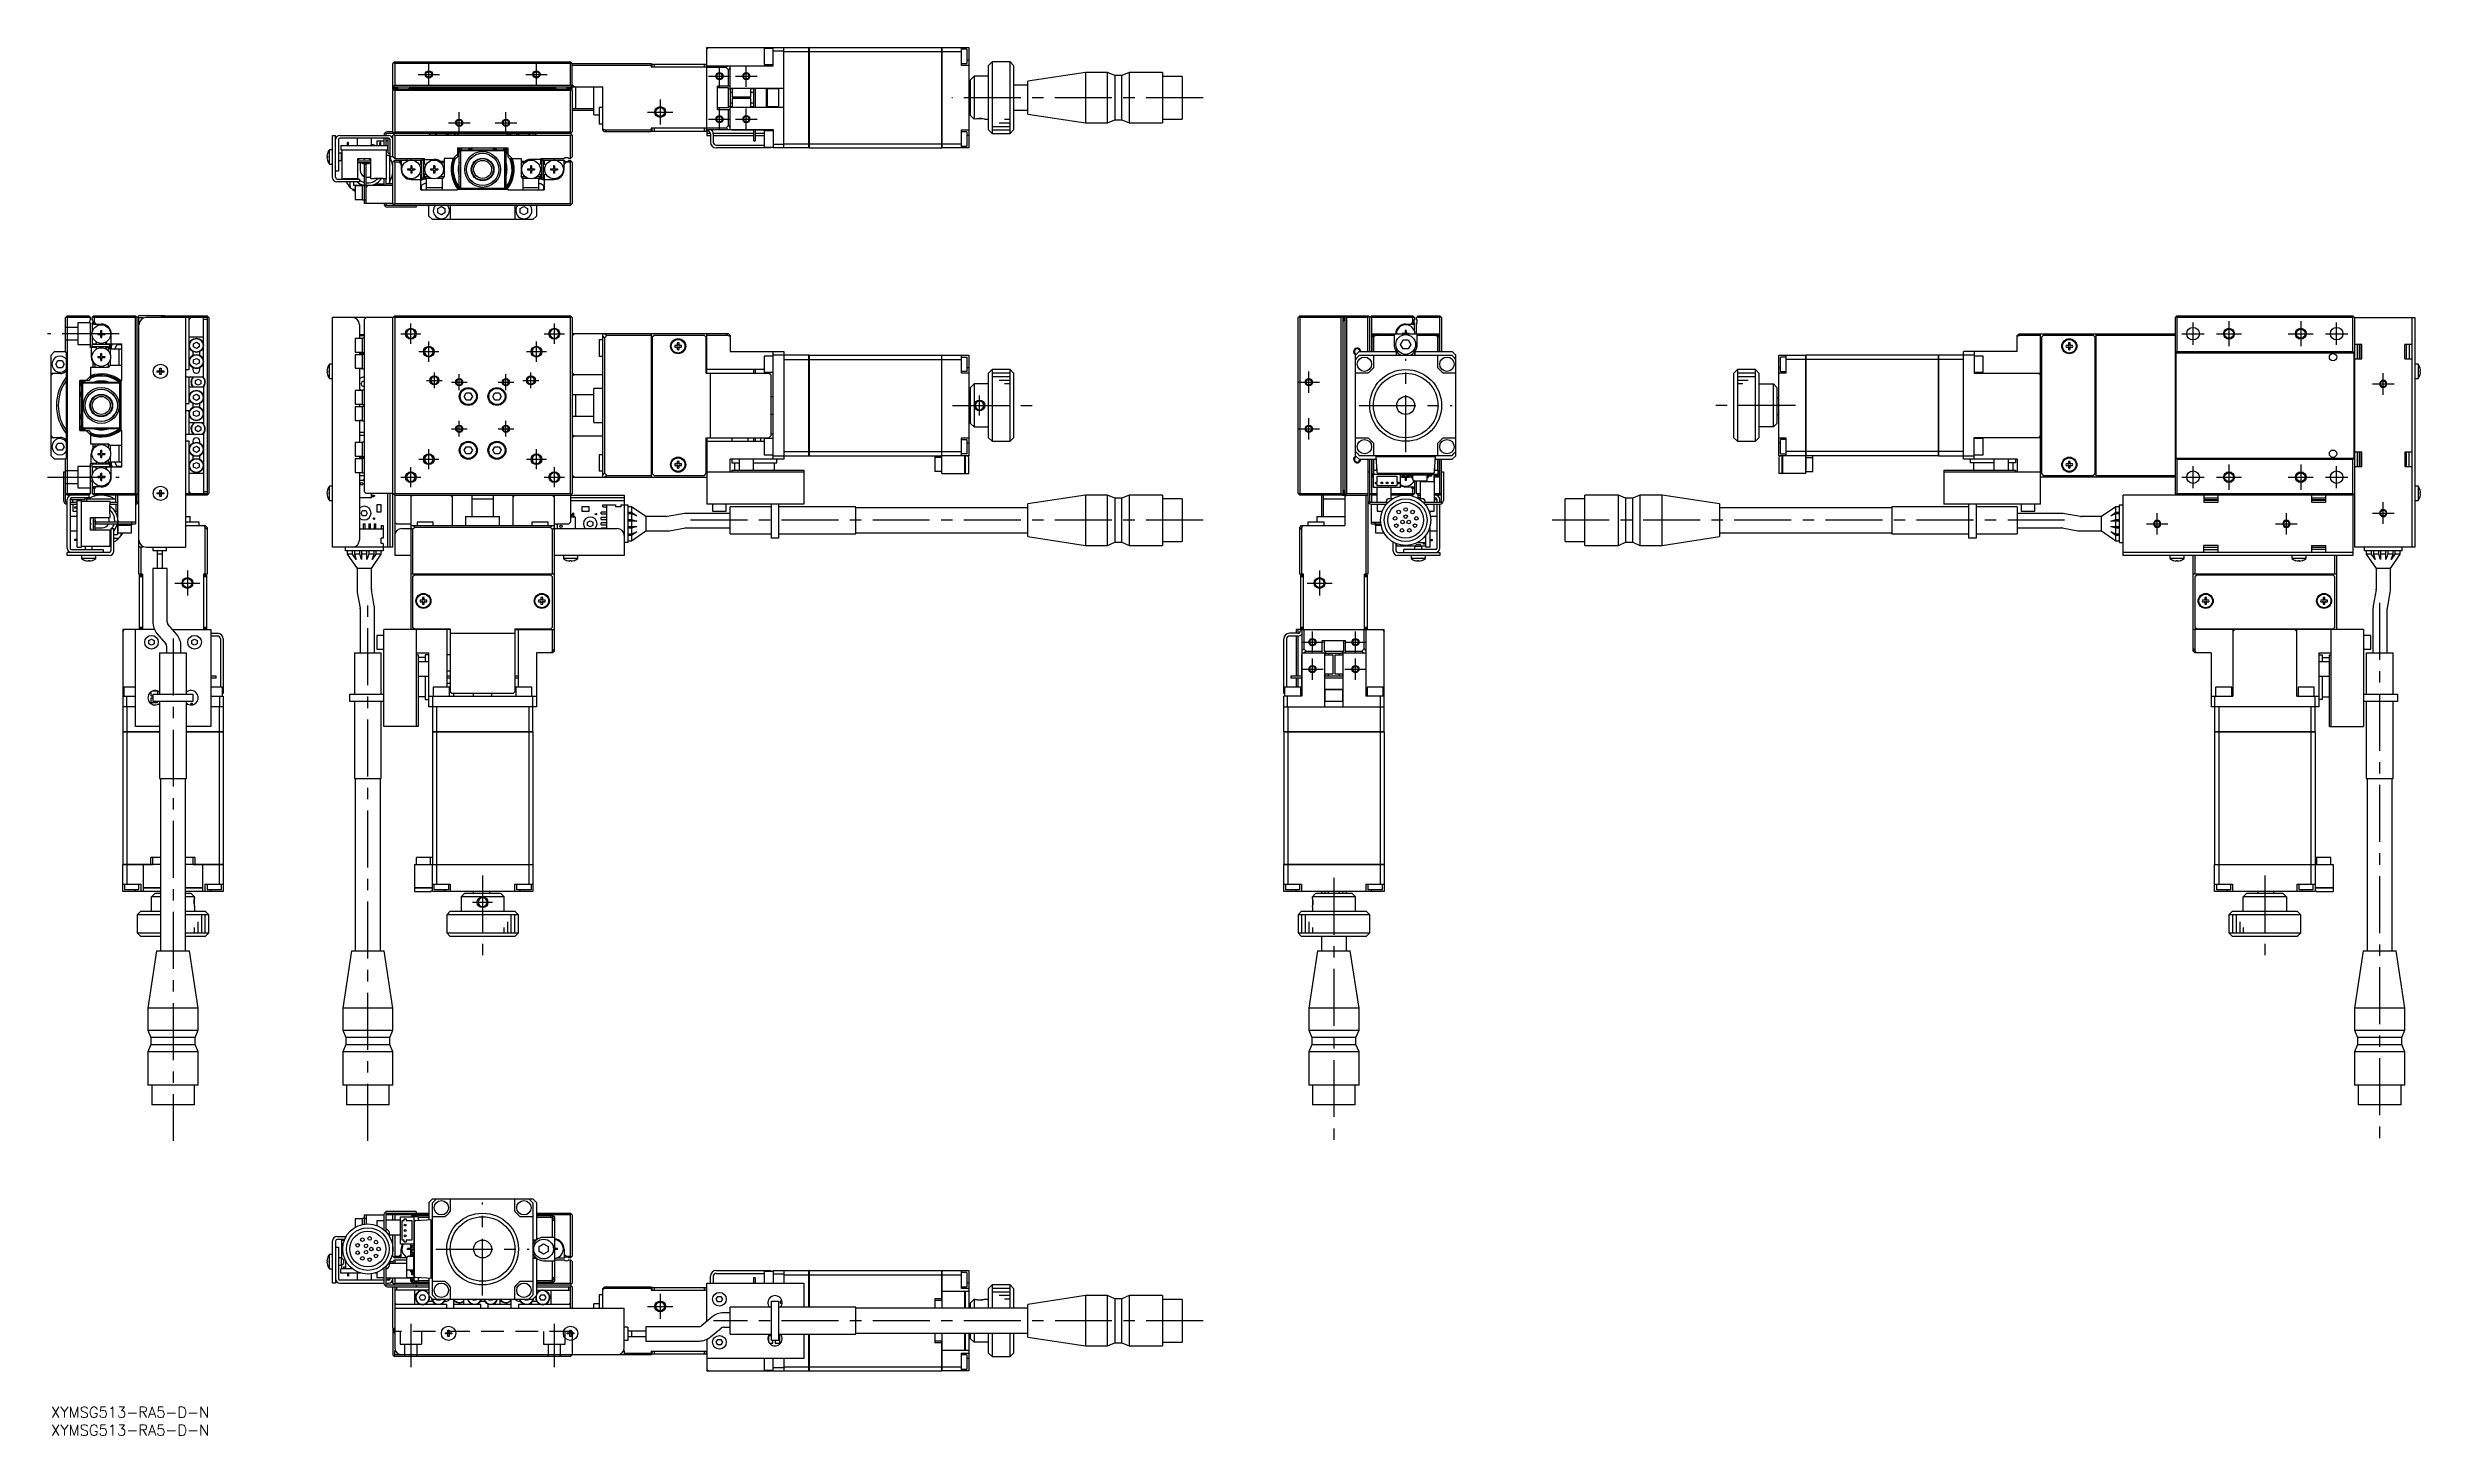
# Model space of a CAD drawing. Extents: x -1 to 660, y -8 to 379.
import ezdxf

# ---------------------------------------------------------------- set-up
doc = ezdxf.new("R2010")
doc.units = 0
doc.header["$LTSCALE"] = 0.5
doc.linetypes.add('CENTER', pattern=[50.8, 31.75, -6.35, 6.35, -6.35])
doc.linetypes.add('DASHED', pattern=[19.05, 12.7, -6.35])
for name, color, linetype in [('MSM_CENTER', 1, 'CENTER'), ('MSM_CONTINUOUS', 7, 'CONTINUOUS'), ('MSM_DASHED', 4, 'DASHED'), ('MSM_NARROW', 5, 'CONTINUOUS'), ('MSM_PART_NUMBER', 7, 'CONTINUOUS')]:
    doc.layers.add(name, color=color, linetype=linetype)
doc.styles.get("Standard").update_dxf_attribs({"font": 'txt.shx', "height": 1, "bigfont": 'bigfont.shx'})

# ---------------------------------------------------------------- blocks, each defined once
blk = doc.blocks.new('*U2')
at = {"layer": 'MSM_PART_NUMBER'}
blk.add_text('XYMSG513-RA5-D-N', height=3, dxfattribs=at).set_placement((0, -3))
blk = doc.blocks.new('*U3')
at = {"layer": 'MSM_PART_NUMBER'}
blk.add_text('XYMSG513-RA5-D-N', height=3, dxfattribs=at).set_placement((0, -8))

msp = doc.modelspace()

# ---------------------------------------------------------------- linework, layer by layer
at = {"layer": 'MSM_CENTER'}
for p, q in [((102.29, 371.47), (108.29, 371.47)), ((105.29, 368.47), (105.29, 374.47)), ((132.29, 371.47), (138.29, 371.47)), ((135.29, 368.47), (135.29, 374.47)), ((183.29, 370.97), (189.29, 370.97)), ((186.29, 367.97), (186.29, 373.97)), ((190.79, 370.97), (196.79, 370.97)), ((193.79, 367.97), (193.79, 373.97)), ((169.79, 364.47), (169.79, 357.47)), ((321.09, 364.97), (251.09, 364.97)), ((110.79, 357.97), (116.79, 357.97)), ((113.79, 354.97), (113.79, 360.97)), ((123.79, 357.97), (129.79, 357.97)), ((126.79, 354.97), (126.79, 360.97)), ((166.29, 360.97), (173.29, 360.97)), ((183.29, 358.97), (189.29, 358.97)), ((186.29, 355.97), (186.29, 361.97)), ((190.79, 358.97), (196.79, 358.97)), ((193.79, 355.97), (193.79, 361.97)), ((19, 299.17), (-1, 299.17)), ((97.49, 299.17), (103.09, 299.17)), ((100.29, 296.37), (100.29, 301.97)), ((137.49, 299.17), (143.09, 299.17)), ((140.29, 296.37), (140.29, 301.97)), ((593.95, 299.17), (600.15, 299.17)), ((597.05, 296.07), (597.05, 302.27)), ((603.55, 299.17), (610.55, 299.17)), ((607.05, 302.67), (607.05, 295.67)), ((623.55, 299.17), (630.55, 299.17)), ((627.05, 302.67), (627.05, 295.67)), ((633.95, 299.17), (640.15, 299.17)), ((637.05, 296.07), (637.05, 302.27)), ((102.49, 294.17), (108.09, 294.17)), ((105.29, 291.37), (105.29, 296.97)), ((132.49, 294.17), (138.09, 294.17)), ((135.29, 291.37), (135.29, 296.97)), ((377.57, 266.17), (377.57, 292.17)), ((104.64, 286.17), (109.04, 286.17)), ((106.84, 283.97), (106.84, 288.37)), ((111.59, 285.67), (115.99, 285.67)), ((113.79, 283.47), (113.79, 287.87)), ((124.59, 285.67), (128.99, 285.67)), ((126.79, 283.47), (126.79, 287.87)), ((131.54, 286.17), (135.94, 286.17)), ((133.74, 283.97), (133.74, 288.37)), ((347.57, 285.67), (353.57, 285.67)), ((350.57, 282.67), (350.57, 288.67)), ((647.05, 285.17), (653.05, 285.17)), ((650.05, 282.17), (650.05, 288.17)), ((251.28, 279.17), (274.41, 279.17)), ((258.79, 276.37), (258.79, 281.97)), ((364.57, 279.17), (390.57, 279.17)), ((486.25, 279.17), (461.25, 279.17)), ((111.59, 272.67), (115.99, 272.67)), ((113.79, 270.47), (113.79, 274.87)), ((124.59, 272.67), (128.99, 272.67)), ((126.79, 270.47), (126.79, 274.87)), ((347.57, 272.67), (353.57, 272.67)), ((350.57, 269.67), (350.57, 275.67)), ((105.29, 261.37), (105.29, 266.97)), ((135.29, 261.37), (135.29, 266.97)), ((-1, 259.17), (19, 259.17)), ((97.49, 259.17), (103.09, 259.17)), ((100.29, 256.37), (100.29, 261.97)), ((102.49, 264.17), (108.09, 264.17)), ((132.49, 264.17), (138.09, 264.17)), ((137.49, 259.17), (143.09, 259.17)), ((140.29, 256.37), (140.29, 261.97)), ((593.95, 259.17), (600.15, 259.17)), ((597.05, 256.07), (597.05, 262.27)), ((603.55, 259.17), (610.55, 259.17)), ((607.05, 262.67), (607.05, 255.67)), ((623.55, 259.17), (630.55, 259.17)), ((627.05, 262.67), (627.05, 255.67)), ((633.95, 259.17), (640.15, 259.17)), ((637.05, 256.07), (637.05, 262.27)), ((650.05, 246.17), (650.05, 252.17)), ((321.09, 247.17), (176.09, 247.17)), ((561.25, 247.17), (416.25, 247.17)), ((584.05, 246.17), (590.05, 246.17)), ((587.05, 243.17), (587.05, 249.17)), ((620.05, 246.17), (626.05, 246.17)), ((623.05, 243.17), (623.05, 249.17)), ((647.05, 249.17), (653.05, 249.17)), ((38, 233.17), (38, 226.17)), ((353.57, 233.17), (353.57, 226.17)), ((34.5, 229.67), (41.5, 229.67)), ((350.07, 229.67), (357.07, 229.67)), ((88.29, 74.17), (88.29, 224.17)), ((649.05, 224.17), (649.05, 74.17)), ((34, 214.17), (34, 74.17)), ((348.57, 213.17), (354.57, 213.17)), ((351.57, 210.17), (351.57, 216.17)), ((360.57, 213.17), (366.57, 213.17)), ((363.57, 210.17), (363.57, 216.17)), ((348.57, 205.67), (354.57, 205.67)), ((351.57, 202.67), (351.57, 208.67)), ((360.57, 205.67), (366.57, 205.67)), ((363.57, 202.67), (363.57, 208.67)), ((120.29, 148.14), (120.29, 124.1)), ((357.57, 147.49), (357.57, 74.17)), ((617.05, 148.14), (617.05, 124.1)), ((117.49, 140.67), (123.09, 140.67)), ((120.29, 31), (120.29, 57)), ((107.29, 44), (133.29, 44)), ((166.29, 28), (173.29, 28)), ((169.79, 31.5), (169.79, 24.5)), ((100.29, 23.12), (100.29, 11.08)), ((140.29, 11.08), (140.29, 23.12)), ((321.11, 24), (184.68, 24))]:
    msp.add_line(p, q, dxfattribs=at)
at = {"layer": 'MSM_CONTINUOUS'}
for p, q in [((182.79, 378.47), (183.29, 378.97)), ((182.79, 356.07), (182.79, 378.97)), ((182.79, 378.97), (211.24, 378.97)), ((198.79, 378.72), (198.79, 374.22)), ((201.29, 378.72), (198.79, 378.72)), ((201.29, 373.87), (201.29, 378.97)), ((204.29, 377.97), (201.29, 377.97)), ((204.29, 350.97), (204.29, 378.97)), ((204.29, 377.82), (211.24, 377.82)), ((211.24, 350.97), (211.24, 378.97)), ((211.29, 378.96), (211.24, 378.96)), ((211.29, 377.81), (211.24, 377.81)), ((211.29, 378.97), (248.24, 378.97)), ((211.29, 378.97), (211.29, 350.97)), ((211.29, 377.82), (248.24, 377.82)), ((248.24, 350.97), (248.24, 378.97)), ((248.29, 378.96), (248.24, 378.96)), ((248.29, 377.81), (248.24, 377.81)), ((248.29, 378.97), (255.79, 378.97)), ((248.29, 378.97), (248.29, 350.97)), ((248.29, 377.82), (253.79, 377.82)), ((253.79, 373.97), (253.79, 378.97)), ((255.29, 378.47), (253.79, 378.47)), ((255.29, 378.47), (255.29, 374.47)), ((255.79, 378.97), (255.79, 350.97)), ((95.79, 374.97), (95.29, 374.47)), ((95.29, 367.27), (95.29, 374.47)), ((95.54, 374.72), (95.79, 374.47)), ((95.79, 374.97), (144.79, 374.97)), ((95.79, 374.47), (95.79, 368.47)), ((144.79, 374.47), (95.79, 374.47)), ((145.29, 374.47), (144.79, 374.97)), ((144.79, 374.47), (145.04, 374.72)), ((144.79, 368.47), (144.79, 374.47)), ((145.29, 374.47), (167.29, 374.47)), ((145.29, 367.27), (145.29, 374.47)), ((167.29, 373.97), (145.29, 373.97)), ((167.29, 374.47), (167.29, 373.47)), ((182.79, 373.47), (167.29, 373.47)), ((167.59, 373.47), (167.59, 374.27)), ((167.59, 374.27), (182.59, 374.27)), ((168.09, 374.27), (168.09, 373.47)), ((182.09, 373.47), (182.09, 374.27)), ((182.59, 374.27), (182.59, 373.47)), ((182.79, 373.87), (201.29, 373.87)), ((188.17, 373.37), (182.79, 373.37)), ((188.17, 373.37), (188.67, 373.87)), ((188.79, 372.76), (188.17, 373.37)), ((189.29, 373.26), (188.79, 372.76)), ((188.79, 368.22), (188.79, 372.76)), ((189.29, 367.46), (189.29, 373.87)), ((198.79, 374.22), (201.29, 374.22)), ((253.79, 374.47), (255.29, 374.47)), ((255.79, 373.97), (253.79, 373.97)), ((255.79, 375.47), (255.29, 375.47)), ((256.29, 369.97), (257.29, 370.97)), ((261.29, 370.97), (257.29, 370.97)), ((257.29, 370.97), (257.29, 358.97)), ((262.29, 374.97), (261.29, 373.97)), ((261.29, 355.97), (261.29, 373.97)), ((262.29, 374.97), (262.29, 354.97)), ((267.29, 374.97), (262.29, 374.97)), ((267.29, 354.97), (267.29, 374.97)), ((268.29, 373.97), (267.29, 374.97)), ((268.29, 373.97), (268.29, 355.97)), ((288.29, 371.97), (272.29, 369.54)), ((288.29, 371.97), (288.29, 357.97)), ((294.49, 371.97), (288.29, 371.97)), ((294.49, 357.97), (294.49, 371.97)), ((296.49, 371.12), (294.49, 371.97)), ((296.49, 371.12), (296.49, 358.82)), ((298.49, 371.12), (296.49, 371.12)), ((300.49, 371.97), (298.49, 371.12)), ((298.49, 358.82), (298.49, 371.12)), ((300.49, 371.97), (300.49, 357.97)), ((309.79, 371.97), (300.49, 371.97)), ((309.79, 371.97), (309.79, 357.97)), ((315.29, 370.92), (309.79, 370.92)), ((315.29, 370.92), (315.29, 359.02)), ((95.79, 368.47), (95.29, 367.97)), ((95.29, 367.97), (153.79, 367.97)), ((95.29, 367.77), (96.69, 367.77)), ((95.29, 366.97), (95.79, 367.47)), ((95.39, 367.17), (95.29, 367.27)), ((95.29, 355.47), (95.29, 366.97)), ((95.39, 367.07), (95.39, 367.27)), ((95.79, 366.97), (95.54, 367.22)), ((96.39, 367.57), (95.69, 367.57)), ((95.79, 368.47), (144.79, 368.47)), ((95.79, 367.47), (144.79, 367.47)), ((144.79, 366.97), (95.79, 366.97)), ((95.79, 366.97), (95.79, 355.47)), ((96.69, 367.47), (96.69, 367.77)), ((140.79, 367.59), (99.79, 367.59)), ((99.79, 367.47), (99.79, 367.59)), ((140.79, 367.47), (140.79, 367.59)), ((143.89, 367.47), (143.89, 367.77)), ((145.29, 367.77), (143.89, 367.77)), ((144.89, 367.57), (144.19, 367.57)), ((145.29, 367.97), (144.79, 368.47)), ((144.79, 367.47), (145.29, 366.97)), ((145.04, 367.22), (144.79, 366.97)), ((144.79, 355.47), (144.79, 366.97)), ((145.29, 367.27), (145.19, 367.17)), ((145.19, 367.27), (145.19, 367.07)), ((145.79, 367.97), (145.29, 368.47)), ((145.29, 366.97), (145.29, 355.47)), ((146.29, 361.97), (146.29, 367.97)), ((151.29, 360.22), (151.29, 367.97)), ((153.79, 355.97), (153.79, 367.97)), ((185.79, 361.72), (185.79, 368.22)), ((189.29, 368.22), (185.79, 368.22)), ((188.79, 367.72), (185.79, 367.72)), ((188.79, 362.22), (188.79, 367.72)), ((189.29, 367.46), (188.79, 367.25)), ((204.29, 367.57), (189.29, 367.57)), ((189.39, 362.37), (189.39, 367.57)), ((189.89, 367.47), (189.39, 367.47)), ((189.39, 366.47), (189.89, 366.47)), ((189.79, 367.57), (189.79, 367.47)), ((189.89, 367.57), (189.89, 365.22)), ((189.89, 365.22), (195.09, 365.22)), ((189.89, 364.72), (189.89, 362.37)), ((195.09, 364.72), (189.89, 364.72)), ((195.09, 365.22), (195.09, 367.57)), ((195.79, 367.47), (195.09, 367.47)), ((195.09, 366.47), (195.79, 366.47)), ((195.09, 362.37), (195.09, 364.72)), ((195.79, 367.57), (195.79, 362.37)), ((196.29, 367.57), (196.29, 362.37)), ((199.39, 362.37), (199.39, 367.57)), ((199.59, 367.57), (199.59, 362.37)), ((202.79, 367.47), (199.59, 367.47)), ((202.79, 367.57), (202.79, 362.37)), ((256.29, 368.47), (255.79, 368.47)), ((256.29, 367.47), (255.79, 367.47)), ((255.79, 366.47), (256.29, 366.47)), ((256.29, 359.97), (256.29, 369.97)), ((272.29, 368.47), (268.29, 368.47)), ((272.29, 360.4), (272.29, 369.54)), ((145.29, 361.97), (151.29, 361.97)), ((145.29, 361.47), (151.29, 361.47)), ((151.29, 360.22), (152.79, 360.22)), ((152.79, 362.22), (152.79, 357.72)), ((153.79, 362.22), (152.79, 362.22)), ((152.79, 357.72), (153.79, 357.72)), ((185.79, 362.22), (188.79, 362.22)), ((185.79, 361.72), (189.29, 361.72)), ((188.17, 356.57), (188.79, 357.19)), ((188.79, 362.69), (189.29, 362.48)), ((188.79, 357.19), (188.79, 361.72)), ((188.79, 357.19), (189.29, 356.69)), ((189.29, 356.07), (189.29, 362.48)), ((189.29, 362.37), (204.29, 362.37)), ((189.89, 363.47), (189.39, 363.47)), ((189.39, 362.47), (189.89, 362.47)), ((189.79, 362.47), (189.79, 362.37)), ((195.79, 363.47), (195.09, 363.47)), ((195.09, 362.47), (195.79, 362.47)), ((199.59, 362.47), (202.79, 362.47)), ((256.29, 363.47), (255.79, 363.47)), ((255.79, 362.47), (256.29, 362.47)), ((255.79, 361.47), (256.29, 361.47)), ((257.29, 358.97), (256.29, 359.97)), ((260.29, 358.97), (261.29, 358.97)), ((268.29, 361.47), (272.29, 361.47)), ((272.29, 360.4), (288.29, 357.97)), ((288.29, 357.97), (294.49, 357.97)), ((294.49, 357.97), (296.49, 358.82)), ((296.49, 358.82), (298.49, 358.82)), ((298.49, 358.82), (300.49, 357.97)), ((300.49, 357.97), (309.79, 357.97)), ((309.79, 359.02), (315.29, 359.02)), ((78.49, 354.47), (79.29, 354.47)), ((78.49, 342.67), (78.49, 354.47)), ((79.29, 342.77), (79.29, 354.47)), ((80.09, 353.27), (80.09, 344.47)), ((80.49, 354.47), (94.09, 354.47)), ((94.09, 353.67), (80.49, 353.67)), ((80.79, 351.67), (80.79, 350.47)), ((80.79, 351.67), (93.79, 351.67)), ((82.91, 352.47), (82.66, 352.47)), ((82.66, 351.67), (82.66, 352.47)), ((82.91, 351.67), (82.91, 352.47)), ((85.29, 353.67), (85.29, 351.67)), ((89.29, 351.67), (89.29, 353.67)), ((90.79, 352.87), (90.79, 351.67)), ((92.79, 352.87), (90.79, 352.87)), ((91.66, 351.67), (91.66, 352.47)), ((91.91, 352.47), (91.66, 352.47)), ((91.91, 351.67), (91.91, 352.47)), ((92.79, 353.67), (92.79, 351.67)), ((93.29, 354.77), (93.29, 354.47)), ((93.29, 353.67), (93.29, 351.67)), ((93.99, 352.97), (93.29, 352.97)), ((144.79, 354.97), (93.49, 354.97)), ((95.29, 355.47), (93.79, 355.47)), ((93.79, 351.67), (93.79, 350.47)), ((93.99, 349.47), (93.99, 353.47)), ((94.43, 353.47), (93.99, 353.47)), ((94.49, 348.47), (94.49, 353.27)), ((95.29, 355.47), (95.79, 354.97)), ((95.29, 354.47), (95.79, 354.97)), ((95.29, 348.47), (95.29, 354.47)), ((95.54, 355.22), (95.79, 355.47)), ((95.79, 354.47), (95.54, 354.72)), ((95.79, 355.47), (144.79, 355.47)), ((95.79, 354.47), (95.79, 347.97)), ((144.79, 354.47), (95.79, 354.47)), ((105.29, 354.97), (105.64, 354.62)), ((105.64, 354.62), (134.94, 354.62)), ((113.29, 350.97), (127.29, 350.97)), ((113.29, 350.97), (113.29, 348.47)), ((127.29, 350.97), (127.29, 348.47)), ((134.94, 354.62), (135.29, 354.97)), ((144.79, 355.47), (145.04, 355.22)), ((144.79, 354.97), (145.29, 355.47)), ((144.79, 354.97), (145.29, 354.47)), ((145.04, 354.72), (144.79, 354.47)), ((144.79, 347.97), (144.79, 354.47)), ((145.29, 354.47), (145.29, 348.47)), ((153.79, 356.28), (154.4, 355.97)), ((154.29, 355.47), (153.79, 355.97)), ((167.29, 355.47), (154.29, 355.47)), ((154.4, 355.97), (167.29, 355.97)), ((154.4, 355.97), (154.9, 355.47)), ((182.79, 356.47), (167.29, 356.47)), ((167.29, 356.47), (167.29, 355.47)), ((167.59, 355.67), (167.59, 356.47)), ((167.59, 355.67), (182.99, 355.67)), ((168.09, 356.47), (168.09, 355.67)), ((182.09, 355.67), (182.09, 356.47)), ((182.59, 356.47), (182.59, 355.67)), ((182.79, 356.57), (188.17, 356.57)), ((182.79, 356.07), (201.29, 356.07)), ((182.79, 355.67), (182.79, 354.47)), ((183.78, 354.97), (182.79, 354.97)), ((182.79, 354.47), (183.79, 354.47)), ((183.79, 354.87), (183.79, 352.57)), ((195.79, 354.97), (184.58, 354.97)), ((184.59, 354.87), (184.59, 352.57)), ((184.59, 354.47), (195.79, 354.47)), ((185.39, 351.77), (198.79, 351.77)), ((200.59, 350.97), (185.39, 350.97)), ((188.67, 356.07), (188.17, 356.57)), ((189.79, 356.07), (189.79, 355.97)), ((189.79, 355.97), (195.79, 355.97)), ((195.79, 356.07), (195.79, 352.97)), ((195.79, 352.97), (196.29, 352.97)), ((196.29, 356.07), (196.29, 352.97)), ((196.29, 355.97), (201.29, 355.97)), ((198.79, 354.97), (196.29, 354.97)), ((196.29, 354.47), (198.79, 354.47)), ((198.79, 355.72), (198.79, 351.22)), ((201.29, 355.72), (198.79, 355.72)), ((198.79, 351.22), (201.29, 351.22)), ((200.09, 350.97), (200.09, 351.22)), ((200.59, 351.22), (200.59, 350.97)), ((201.29, 356.07), (201.29, 350.97)), ((201.29, 351.97), (204.29, 351.97)), ((211.24, 350.97), (201.29, 350.97)), ((204.29, 352.13), (211.24, 352.13)), ((211.29, 352.13), (211.24, 352.13)), ((211.29, 350.98), (211.24, 350.98)), ((211.29, 352.13), (248.24, 352.13)), ((211.29, 350.97), (248.24, 350.97)), ((248.29, 352.13), (248.24, 352.13)), ((248.29, 350.98), (248.24, 350.98)), ((248.29, 352.13), (253.79, 352.13)), ((255.79, 350.97), (248.29, 350.97)), ((253.79, 355.97), (255.79, 355.97)), ((253.79, 350.97), (253.79, 355.97)), ((255.29, 355.47), (253.79, 355.47)), ((253.79, 351.47), (255.29, 351.47)), ((255.29, 355.47), (255.29, 351.47)), ((255.79, 354.47), (255.29, 354.47)), ((261.29, 355.97), (262.29, 354.97)), ((262.29, 354.97), (267.29, 354.97)), ((267.29, 354.97), (268.29, 355.97)), ((76.9, 348.65), (77.02, 348.65)), ((77.02, 348.29), (76.9, 348.29)), ((77.01, 349.36), (77.02, 349.36)), ((77.02, 347.59), (77.01, 347.58)), ((77.02, 348.65), (77.02, 348.29)), ((77.59, 346.47), (77.59, 350.47)), ((78.49, 350.47), (77.59, 350.47)), ((77.59, 346.47), (78.49, 346.47)), ((80.09, 344.47), (79.29, 344.47)), ((80.99, 349.47), (80.09, 349.47)), ((80.09, 347.47), (80.99, 347.47)), ((80.79, 350.47), (93.79, 350.47)), ((80.99, 347.47), (80.99, 349.47)), ((81.04, 349.42), (80.99, 349.47)), ((80.99, 347.47), (81.04, 347.52)), ((81.04, 350.47), (81.04, 342.47)), ((85.54, 347.97), (89.04, 347.97)), ((85.54, 342.47), (85.54, 347.97)), ((89.04, 347.27), (85.54, 347.27)), ((89.04, 346.77), (85.54, 346.77)), ((86.16, 346.77), (86.16, 344.77)), ((87.29, 346.62), (88.16, 346.62)), ((87.29, 346.47), (87.79, 346.47)), ((87.29, 346.47), (87.29, 335.47)), ((87.79, 335.47), (87.79, 346.47)), ((89.04, 347.97), (89.04, 342.47)), ((93.54, 342.47), (93.54, 350.47)), ((93.54, 348.97), (94.49, 348.97)), ((93.99, 349.47), (94.49, 349.47)), ((94.29, 348.97), (94.29, 340.97)), ((95.29, 348.47), (94.49, 348.47)), ((95.79, 347.97), (95.29, 348.47)), ((95.79, 347.47), (95.29, 346.97)), ((95.29, 335.47), (95.29, 346.97)), ((95.79, 346.97), (95.54, 347.22)), ((95.79, 347.97), (104.09, 347.97)), ((99.67, 347.47), (95.79, 347.47)), ((95.79, 346.97), (95.79, 335.47)), ((96.99, 346.97), (95.79, 346.97)), ((97.59, 347.4), (96.99, 346.97)), ((96.99, 346.97), (97.59, 346.37)), ((97.59, 347.47), (97.59, 344.97)), ((99.21, 347.47), (99.21, 347.97)), ((99.39, 345.12), (100.18, 345.12)), ((99.39, 345.12), (99.39, 344.83)), ((99.39, 344.83), (100.18, 344.83)), ((99.92, 345.12), (99.92, 344.83)), ((100.53, 345.97), (100.24, 345.97)), ((100.24, 345.97), (100.24, 345.18)), ((100.24, 345.44), (100.53, 345.44)), ((100.24, 344.77), (100.24, 343.97)), ((100.24, 344.5), (100.53, 344.5)), ((100.53, 343.97), (100.24, 343.97)), ((100.29, 347.57), (100.29, 347.97)), ((100.53, 345.97), (100.53, 345.18)), ((100.53, 344.77), (100.53, 343.97)), ((100.59, 345.12), (101.39, 345.12)), ((100.59, 344.83), (101.39, 344.83)), ((100.86, 344.83), (100.86, 345.12)), ((103.09, 347.47), (101.1, 347.47)), ((101.39, 345.12), (101.39, 344.83)), ((102.79, 346.35), (103.09, 346.52)), ((103.09, 346.52), (103.09, 347.47)), ((103.89, 347.59), (103.29, 347.59)), ((103.29, 347.59), (103.29, 342.59)), ((103.89, 342.59), (103.89, 347.59)), ((104.09, 346.52), (104.09, 347.97)), ((104.09, 347.77), (106.79, 347.77)), ((104.38, 346.35), (104.09, 346.52)), ((105.79, 345.12), (105.79, 344.83)), ((105.79, 345.12), (106.58, 345.12)), ((105.79, 344.83), (106.58, 344.83)), ((106.32, 345.12), (106.32, 344.83)), ((106.93, 345.97), (106.64, 345.97)), ((106.64, 345.97), (106.64, 345.18)), ((106.64, 345.44), (106.93, 345.44)), ((106.64, 344.77), (106.64, 343.97)), ((106.64, 344.5), (106.93, 344.5)), ((106.93, 343.97), (106.64, 343.97)), ((106.93, 345.97), (106.93, 345.18)), ((106.93, 344.77), (106.93, 343.97)), ((106.99, 345.12), (107.79, 345.12)), ((106.99, 344.83), (107.79, 344.83)), ((107.26, 344.83), (107.26, 345.12)), ((107.79, 345.12), (107.79, 344.83)), ((108.38, 347.27), (109.59, 347.27)), ((109.59, 346.77), (108.93, 346.77)), ((109.59, 347.97), (109.59, 342.97)), ((112.79, 347.97), (109.59, 347.97)), ((112.08, 347.97), (113.29, 349.18)), ((113.29, 348.47), (112.79, 347.97)), ((113.79, 349.67), (114.59, 350.47)), ((113.79, 340.27), (113.79, 349.67)), ((114.09, 349.97), (114.09, 339.97)), ((126.29, 350.17), (114.29, 350.17)), ((114.59, 350.47), (125.99, 350.47)), ((125.99, 350.47), (126.79, 349.67)), ((126.49, 339.97), (126.49, 349.97)), ((126.79, 349.67), (126.79, 340.27)), ((127.29, 349.18), (128.49, 347.97)), ((127.79, 347.97), (127.29, 348.47)), ((127.79, 347.97), (130.99, 347.97)), ((130.99, 347.97), (130.99, 342.97)), ((130.99, 347.27), (132.19, 347.27)), ((131.64, 346.77), (130.99, 346.77)), ((132.79, 345.12), (132.79, 344.83)), ((132.79, 345.12), (133.58, 345.12)), ((132.79, 344.83), (133.58, 344.83)), ((133.32, 345.12), (133.32, 344.83)), ((133.93, 345.97), (133.64, 345.97)), ((133.64, 345.97), (133.64, 345.18)), ((133.64, 345.44), (133.93, 345.44)), ((133.64, 344.77), (133.64, 343.97)), ((133.64, 344.5), (133.93, 344.5)), ((133.93, 343.97), (133.64, 343.97)), ((136.49, 347.77), (133.79, 347.77)), ((133.93, 345.97), (133.93, 345.18)), ((133.93, 344.77), (133.93, 343.97)), ((133.99, 345.12), (134.79, 345.12)), ((133.99, 344.83), (134.79, 344.83)), ((134.26, 344.83), (134.26, 345.12)), ((134.79, 345.12), (134.79, 344.83)), ((136.49, 346.52), (136.19, 346.35)), ((136.49, 347.97), (143.03, 347.97)), ((136.49, 346.52), (136.49, 347.97)), ((137.29, 347.59), (136.69, 347.59)), ((136.69, 347.59), (136.69, 342.59)), ((137.29, 342.59), (137.29, 347.59)), ((137.49, 347.47), (137.49, 346.52)), ((139.47, 347.47), (137.49, 347.47)), ((137.49, 346.52), (137.78, 346.35)), ((139.19, 345.12), (139.19, 344.83)), ((139.19, 345.12), (139.98, 345.12)), ((139.19, 344.83), (139.98, 344.83)), ((139.72, 345.12), (139.72, 344.83)), ((140.33, 345.97), (140.04, 345.97)), ((140.04, 345.97), (140.04, 345.18)), ((140.04, 345.44), (140.33, 345.44)), ((140.04, 344.77), (140.04, 343.97)), ((140.04, 344.5), (140.33, 344.5)), ((140.33, 343.97), (140.04, 343.97)), ((140.29, 347.57), (140.29, 347.97)), ((140.33, 345.97), (140.33, 345.18)), ((140.33, 344.77), (140.33, 343.97)), ((140.39, 345.12), (141.19, 345.12)), ((140.39, 344.83), (141.19, 344.83)), ((140.66, 344.83), (140.66, 345.12)), ((143.03, 347.47), (140.9, 347.47)), ((141.19, 345.12), (141.19, 344.83)), ((142.99, 344.97), (142.99, 347.47)), ((143.59, 346.97), (142.99, 347.4)), ((142.99, 346.37), (143.59, 346.97)), ((144.79, 346.97), (143.59, 346.97)), ((144.35, 347.97), (144.79, 347.97)), ((144.35, 347.47), (144.79, 347.47)), ((145.29, 348.47), (144.79, 347.97)), ((145.29, 346.97), (144.79, 347.47)), ((145.04, 347.22), (144.79, 346.97)), ((144.79, 335.47), (144.79, 346.97)), ((145.29, 346.97), (145.29, 335.47)), ((85.99, 341.47), (79.69, 341.47)), ((79.79, 342.27), (85.99, 342.27)), ((81.04, 342.47), (85.54, 342.47)), ((83.29, 342.47), (83.29, 342.27)), ((83.29, 341.47), (83.29, 340.47)), ((84.29, 342.47), (84.29, 342.27)), ((84.29, 341.47), (84.29, 340.47)), ((95.29, 340.47), (84.29, 340.47)), ((84.29, 339.47), (84.79, 339.47)), ((84.79, 340.37), (84.79, 336.57)), ((86.79, 340.37), (84.79, 340.37)), ((85.99, 342.27), (85.99, 341.47)), ((86.79, 336.47), (86.79, 340.47)), ((87.79, 339.97), (88.29, 340.47)), ((89.04, 342.47), (90.04, 342.47)), ((90.04, 342.47), (90.04, 342.57)), ((90.04, 342.57), (92.54, 342.57)), ((90.79, 340.87), (90.79, 340.47)), ((92.79, 340.87), (90.79, 340.87)), ((90.84, 342.57), (90.84, 342.47)), ((90.84, 342.47), (91.74, 342.47)), ((91.21, 342.57), (91.21, 342.47)), ((91.36, 342.57), (91.36, 342.47)), ((91.74, 342.57), (91.74, 342.47)), ((92.54, 342.47), (92.54, 342.57)), ((92.54, 342.47), (93.54, 342.47)), ((92.79, 342.47), (92.79, 340.47)), ((93.29, 342.47), (93.29, 340.47)), ((95.29, 340.97), (93.29, 340.97)), ((100.39, 342.17), (103.09, 342.17)), ((103.09, 343.43), (102.79, 343.6)), ((103.09, 339.27), (103.09, 343.43)), ((103.09, 339.27), (113.29, 339.27)), ((103.29, 342.59), (103.89, 342.59)), ((103.29, 340.55), (104.29, 341.13)), ((103.29, 339.4), (103.29, 340.55)), ((103.5, 339.27), (103.29, 339.4)), ((104.09, 343.43), (104.38, 343.6)), ((104.09, 342.97), (104.09, 343.43)), ((104.09, 342.97), (105.13, 342.97)), ((104.59, 342.47), (104.09, 342.97)), ((104.29, 341.13), (104.59, 340.95)), ((106.07, 342.47), (104.59, 342.47)), ((104.59, 342.47), (104.59, 339.27)), ((104.59, 339.97), (109.09, 339.97)), ((109.09, 342.47), (107.5, 342.47)), ((108.45, 342.97), (109.59, 342.97)), ((109.59, 342.97), (109.09, 342.47)), ((109.09, 339.27), (109.09, 342.47)), ((113.29, 339.27), (113.29, 339.47)), ((113.29, 339.47), (127.29, 339.47)), ((114.59, 339.47), (113.79, 340.27)), ((114.29, 339.77), (126.29, 339.77)), ((117.12, 341.77), (117.31, 341.77)), ((117.54, 341.55), (117.31, 341.77)), ((117.54, 341.55), (117.37, 341.55)), ((117.54, 341.41), (117.54, 341.55)), ((123.26, 341.77), (123.04, 341.55)), ((123.21, 341.55), (123.04, 341.55)), ((123.04, 341.55), (123.04, 341.41)), ((123.26, 341.77), (123.45, 341.77)), ((126.79, 340.27), (125.99, 339.47)), ((127.29, 339.47), (127.29, 339.27)), ((127.29, 339.27), (137.49, 339.27)), ((130.99, 342.97), (132.13, 342.97)), ((131.49, 342.47), (130.99, 342.97)), ((133.07, 342.47), (131.49, 342.47)), ((131.49, 342.47), (131.49, 339.27)), ((131.49, 339.97), (135.99, 339.97)), ((135.99, 342.47), (134.5, 342.47)), ((135.45, 342.97), (136.49, 342.97)), ((136.49, 342.97), (135.99, 342.47)), ((135.99, 339.27), (135.99, 342.47)), ((135.99, 340.95), (136.29, 341.13)), ((136.19, 343.6), (136.49, 343.43)), ((136.29, 341.13), (137.29, 340.55)), ((136.49, 342.97), (136.49, 343.43)), ((136.69, 342.59), (137.29, 342.59)), ((137.29, 339.4), (137.07, 339.27)), ((137.29, 340.55), (137.29, 339.4)), ((137.78, 343.6), (137.49, 343.43)), ((137.49, 343.43), (137.49, 339.27)), ((137.49, 342.17), (140.19, 342.17)), ((84.79, 336.57), (86.79, 336.57)), ((86.79, 336.47), (87.79, 336.47)), ((95.29, 335.47), (87.29, 335.47)), ((93.29, 335.47), (93.29, 335.17)), ((93.49, 334.97), (144.79, 334.97)), ((101.79, 334.47), (93.79, 334.47)), ((95.29, 335.47), (95.79, 334.97)), ((95.54, 335.22), (95.79, 335.47)), ((95.79, 335.47), (144.79, 335.47)), ((101.79, 334.97), (101.79, 334.47)), ((105.29, 331.97), (105.29, 334.97)), ((105.29, 331.97), (106.29, 330.97)), ((134.29, 330.97), (106.29, 330.97)), ((107.79, 334.05), (108.79, 334.63)), ((107.79, 332.9), (107.79, 334.05)), ((108.79, 332.32), (107.79, 332.9)), ((108.79, 334.63), (109.79, 334.05)), ((109.79, 332.9), (108.79, 332.32)), ((109.79, 334.05), (109.79, 332.9)), ((111.29, 334.97), (111.29, 330.97)), ((129.29, 334.97), (129.29, 330.97)), ((130.79, 334.05), (131.79, 334.63)), ((130.79, 332.9), (130.79, 334.05)), ((131.79, 332.32), (130.79, 332.9)), ((131.79, 334.63), (132.79, 334.05)), ((132.79, 332.9), (131.79, 332.32)), ((132.79, 334.05), (132.79, 332.9)), ((134.29, 330.97), (135.29, 331.97)), ((135.29, 334.97), (135.29, 331.97)), ((144.79, 335.47), (145.04, 335.22)), ((144.79, 334.97), (145.29, 335.47)), ((4, 303.67), (4.5, 304.17)), ((4, 294.17), (4, 303.67)), ((4.25, 303.92), (4.5, 303.67)), ((4.5, 304.17), (10.5, 304.17)), ((4.5, 303.67), (4.5, 254.67)), ((11, 303.67), (4.5, 303.67)), ((10.5, 304.17), (11, 303.67)), ((11, 303.23), (11, 303.67)), ((11, 295.37), (11, 301.91)), ((11.4, 299.17), (11, 299.17)), ((12, 304.17), (11.5, 303.67)), ((11.5, 303.23), (11.5, 303.67)), ((11.5, 301.91), (11.5, 299.79)), ((11.5, 301.87), (14, 301.87)), ((11.5, 298.36), (11.5, 296.37)), ((12, 302.47), (11.58, 301.87)), ((11.75, 303.92), (12, 303.67)), ((12, 304.17), (23.5, 304.17)), ((12, 303.67), (12, 302.47)), ((23.5, 303.67), (12, 303.67)), ((12.6, 301.87), (12, 302.47)), ((13, 299.22), (13.8, 299.22)), ((13, 299.22), (13, 298.93)), ((13, 298.93), (13.8, 298.93)), ((13.53, 298.93), (13.53, 299.22)), ((13.86, 300.07), (14.15, 300.07)), ((13.86, 299.28), (13.86, 300.07)), ((14.15, 299.54), (13.86, 299.54)), ((13.86, 298.07), (13.86, 298.87)), ((13.86, 298.6), (14.15, 298.6)), ((13.86, 298.07), (14.15, 298.07)), ((14.15, 299.28), (14.15, 300.07)), ((14.15, 298.07), (14.15, 298.87)), ((14.21, 299.22), (15, 299.22)), ((14.21, 298.93), (15, 298.93)), ((14.47, 298.93), (14.47, 299.22)), ((15, 299.22), (15, 298.93)), ((16.8, 296.37), (16.8, 299.07)), ((24, 303.67), (23.5, 304.17)), ((23.5, 303.67), (23.75, 303.92)), ((23.5, 254.67), (23.5, 303.67)), ((24.5, 304.17), (24, 303.67)), ((24, 252.37), (24, 303.67)), ((24.5, 303.67), (24.25, 303.92)), ((31.7, 304.17), (24.5, 304.17)), ((24.5, 303.67), (25.7, 303.67)), ((24.5, 232.17), (24.5, 303.67)), ((43.5, 303.67), (26.5, 303.67)), ((31, 304.17), (30.5, 303.67)), ((31, 304.17), (31, 303.67)), ((31.2, 304.17), (31.2, 303.67)), ((31.4, 303.77), (31.4, 303.67)), ((32, 304.17), (31.5, 303.67)), ((31.7, 304.17), (31.8, 304.07)), ((31.7, 304.07), (31.9, 304.07)), ((31.75, 303.92), (32, 303.67)), ((32, 304.17), (43.5, 304.17)), ((37.5, 303.67), (37.5, 239.67)), ((38.5, 303.17), (39, 303.67)), ((38.5, 289.17), (38.5, 303.67)), ((42.5, 298.17), (38.5, 298.17)), ((42.5, 287), (42.5, 303.67)), ((43.5, 303.17), (42.5, 303.17)), ((44, 303.67), (43.5, 304.17)), ((43.5, 303.67), (43.75, 303.92)), ((43.5, 303.67), (43.5, 254.67)), ((44, 303.67), (44, 254.67)), ((78.49, 239.67), (78.49, 303.67)), ((95.29, 303.67), (78.49, 303.67)), ((84.79, 297.82), (84.79, 294.02)), ((86.79, 297.82), (84.79, 297.82)), ((85.99, 301.67), (85.99, 297.82)), ((85.99, 298.97), (87.29, 298.97)), ((85.99, 298.67), (87.29, 298.67)), ((86.79, 293.92), (86.79, 297.92)), ((87.29, 297.92), (86.79, 297.92)), ((87.79, 303.67), (87.29, 303.17)), ((87.29, 303.17), (87.29, 255.17)), ((95.29, 303.67), (95.79, 304.17)), ((95.29, 239.67), (95.29, 303.67)), ((95.79, 303.67), (95.54, 303.92)), ((95.79, 304.17), (144.79, 304.17)), ((144.79, 303.67), (95.79, 303.67)), ((95.79, 303.67), (95.79, 254.67)), ((144.79, 304.17), (145.29, 303.67)), ((145.04, 303.92), (144.79, 303.67)), ((144.79, 254.67), (144.79, 303.67)), ((145.29, 303.67), (145.29, 254.67)), ((145.29, 298.67), (145.79, 299.17)), ((188.79, 299.17), (145.29, 299.17)), ((153.79, 259.17), (153.79, 299.17)), ((154.29, 298.06), (153.79, 298.56)), ((154.9, 298.67), (154.29, 298.06)), ((154.29, 298.06), (154.29, 260.29)), ((154.4, 299.17), (154.9, 298.67)), ((167.29, 298.67), (154.9, 298.67)), ((167.29, 299.17), (167.29, 259.17)), ((168.09, 298.67), (167.59, 298.17)), ((167.59, 298.17), (167.59, 260.17)), ((182.09, 298.67), (168.09, 298.67)), ((182.59, 298.17), (182.09, 298.67)), ((182.59, 288.17), (182.59, 298.17)), ((182.79, 288.17), (182.79, 299.17)), ((188.67, 298.67), (182.79, 298.67)), ((188.67, 298.67), (188.17, 299.17)), ((189.29, 298.37), (188.67, 298.67)), ((188.79, 299.17), (189.29, 298.67)), ((189.29, 298.67), (189.29, 294.17)), ((348.07, 304.17), (347.57, 303.67)), ((347.57, 254.67), (347.57, 303.67)), ((347.82, 303.92), (348.07, 303.67)), ((348.07, 304.17), (359.57, 304.17)), ((348.07, 303.67), (348.07, 254.67)), ((359.57, 303.67), (348.07, 303.67)), ((359.57, 304.17), (360.07, 303.67)), ((359.57, 303.67), (359.82, 303.92)), ((359.57, 254.67), (359.57, 303.67)), ((359.67, 304.07), (359.87, 304.07)), ((359.77, 304.07), (359.87, 304.17)), ((359.87, 304.17), (367.07, 304.17)), ((360.07, 303.67), (360.07, 254.67)), ((360.07, 302.77), (360.37, 302.77)), ((360.07, 299.67), (360.19, 299.67)), ((360.17, 303.07), (360.17, 303.77)), ((360.19, 258.67), (360.19, 299.67)), ((360.37, 304.17), (360.37, 302.77)), ((361.07, 303.67), (360.57, 304.17)), ((360.57, 304.17), (360.57, 245.67)), ((367.07, 303.67), (361.07, 303.67)), ((361.07, 303.67), (361.07, 254.67)), ((367.57, 303.67), (367.07, 304.17)), ((367.32, 303.92), (367.07, 303.67)), ((367.07, 294.17), (367.07, 303.67)), ((367.57, 303.67), (368.07, 304.17)), ((367.57, 294.17), (367.57, 303.67)), ((367.82, 303.92), (368.07, 303.67)), ((368.07, 304.17), (379.57, 304.17)), ((379.57, 303.67), (368.07, 303.67)), ((368.07, 303.67), (368.07, 294.17)), ((368.57, 299.17), (368.07, 298.67)), ((368.27, 298.67), (368.67, 298.67)), ((368.27, 294.17), (368.27, 298.67)), ((368.67, 298.17), (368.27, 298.17)), ((368.57, 299.17), (386.57, 299.17)), ((368.67, 298.67), (369.17, 299.17)), ((369.29, 298.67), (368.67, 298.37)), ((368.67, 294.17), (368.67, 298.67)), ((369.07, 299.07), (369.07, 299.17)), ((369.79, 299.17), (369.29, 298.67)), ((374.32, 298.67), (369.29, 298.67)), ((374.32, 299.17), (374.32, 296.17)), ((376.57, 299.17), (376.57, 299.22)), ((377.37, 299.22), (376.57, 299.22)), ((377.1, 299.22), (377.11, 299.17)), ((377.72, 300.07), (377.43, 300.07)), ((377.43, 300.07), (377.43, 299.28)), ((377.72, 299.54), (377.43, 299.54)), ((377.57, 301.87), (380.07, 301.87)), ((377.72, 300.07), (377.72, 299.28)), ((378.57, 299.22), (377.78, 299.22)), ((378.04, 299.22), (378.04, 299.17)), ((378.57, 299.17), (378.57, 299.22)), ((379.57, 302.47), (378.97, 301.87)), ((379.57, 304.17), (380.07, 303.67)), ((379.57, 303.67), (379.82, 303.92)), ((379.57, 302.47), (379.57, 303.67)), ((380, 301.87), (379.57, 302.47)), ((380.07, 303.67), (380.07, 303.23)), ((380.07, 299.79), (380.07, 301.91)), ((380.57, 303.67), (381.07, 304.17)), ((380.57, 303.23), (380.57, 303.67)), ((387.07, 303.67), (380.57, 303.67)), ((380.57, 299.17), (380.57, 301.91)), ((380.82, 296.17), (380.82, 299.17)), ((385.86, 298.67), (380.82, 298.67)), ((381.07, 304.17), (387.07, 304.17)), ((385.86, 298.67), (385.36, 299.17)), ((386.47, 298.37), (385.86, 298.67)), ((385.97, 299.17), (386.47, 298.67)), ((386.07, 299.07), (386.07, 299.17)), ((386.47, 298.67), (386.87, 298.67)), ((386.47, 298.67), (386.47, 294.17)), ((386.87, 298.17), (386.47, 298.17)), ((387.07, 298.67), (386.57, 299.17)), ((386.87, 298.67), (386.87, 294.17)), ((387.07, 304.17), (387.57, 303.67)), ((387.07, 303.67), (387.32, 303.92)), ((387.07, 294.17), (387.07, 303.67)), ((387.57, 303.67), (387.57, 294.17)), ((548.05, 298.67), (548.55, 299.17)), ((548.67, 298.67), (548.05, 298.37)), ((548.05, 294.17), (548.05, 298.67)), ((548.55, 299.17), (592.05, 299.17)), ((549.17, 299.17), (548.67, 298.67)), ((554.55, 298.67), (548.67, 298.67)), ((554.55, 251.67), (554.55, 299.17)), ((555.25, 298.67), (554.75, 298.17)), ((554.75, 298.17), (554.75, 260.17)), ((569.25, 298.67), (555.25, 298.67)), ((569.75, 298.17), (569.25, 298.67)), ((569.75, 260.17), (569.75, 298.17)), ((570.05, 259.17), (570.05, 299.17)), ((592.05, 298.67), (570.05, 298.67)), ((592.55, 304.17), (592.05, 303.67)), ((592.05, 303.67), (592.05, 254.67)), ((592.3, 303.92), (592.55, 303.67)), ((592.55, 304.17), (641.55, 304.17)), ((592.55, 303.67), (592.55, 294.17)), ((641.55, 303.67), (592.55, 303.67)), ((642.05, 303.67), (641.55, 304.17)), ((641.55, 303.67), (641.8, 303.92)), ((641.55, 294.17), (641.55, 303.67)), ((642.05, 303.67), (642.05, 239.67)), ((642.05, 303.67), (658.85, 303.67)), ((658.05, 303.67), (658.05, 239.67)), ((658.85, 303.67), (658.85, 239.67)), ((1, 294.17), (0, 293.17)), ((0, 265.17), (0, 293.17)), ((1, 294.17), (4, 294.17)), ((1.35, 290.67), (1.92, 291.67)), ((1.92, 291.67), (3.08, 291.67)), ((3.08, 291.67), (3.65, 290.67)), ((4.35, 293.82), (4, 294.17)), ((4.35, 264.52), (4.35, 293.82)), ((12.46, 295.37), (11, 295.37)), ((11.2, 295.37), (11.2, 292.67)), ((11.39, 296.17), (11.39, 295.57)), ((16.39, 296.17), (11.39, 296.17)), ((11.39, 295.57), (16.39, 295.57)), ((11.5, 296.37), (12.46, 296.37)), ((11.7, 289.87), (11.7, 291.08)), ((12.46, 296.37), (12.63, 296.67)), ((12.46, 295.37), (12.63, 295.08)), ((13, 292.82), (13.8, 292.82)), ((13, 292.82), (13, 292.53)), ((13, 292.53), (13.8, 292.53)), ((13.53, 292.53), (13.53, 292.82)), ((13.86, 293.67), (14.15, 293.67)), ((13.86, 292.88), (13.86, 293.67)), ((14.15, 293.14), (13.86, 293.14)), ((13.86, 291.67), (13.86, 292.47)), ((13.86, 292.2), (14.15, 292.2)), ((13.86, 291.67), (14.15, 291.67)), ((14.15, 292.88), (14.15, 293.67)), ((14.15, 291.67), (14.15, 292.47)), ((14.21, 292.82), (15, 292.82)), ((14.21, 292.53), (15, 292.53)), ((14.47, 292.53), (14.47, 292.82)), ((15, 292.82), (15, 292.53)), ((15.37, 296.67), (15.54, 296.37)), ((15.37, 295.08), (15.54, 295.37)), ((15.54, 296.37), (19.7, 296.37)), ((16, 295.37), (15.54, 295.37)), ((16, 294.33), (16, 295.37)), ((16, 295.37), (16.5, 294.87)), ((16.39, 295.57), (16.39, 296.17)), ((16.5, 294.87), (16.5, 293.39)), ((19.7, 294.87), (16.5, 294.87)), ((16.5, 291.96), (16.5, 290.37)), ((17.85, 295.17), (18.42, 296.17)), ((18.02, 294.87), (17.85, 295.17)), ((18.42, 296.17), (19.58, 296.17)), ((19, 290.37), (19, 294.87)), ((19.58, 296.17), (19.7, 295.96)), ((19.7, 286.17), (19.7, 296.37)), ((39.5, 294.19), (39.5, 293.15)), ((39.75, 296.36), (40.5, 296.79)), ((39.75, 295.49), (39.75, 296.36)), ((40.5, 295.06), (39.75, 295.49)), ((39.75, 291.86), (40.5, 292.29)), ((39.75, 290.99), (39.75, 291.86)), ((40.5, 296.79), (41.25, 296.36)), ((41.25, 295.49), (40.5, 295.06)), ((40.5, 292.29), (41.25, 291.86)), ((41.25, 296.36), (41.25, 295.49)), ((41.25, 291.86), (41.25, 290.99)), ((41.5, 293.15), (41.5, 294.19)), ((84.79, 294.02), (86.79, 294.02)), ((84.79, 293.32), (84.79, 289.52)), ((86.79, 293.32), (84.79, 293.32)), ((85.99, 294.02), (85.99, 293.32)), ((85.99, 293.67), (87.29, 293.67)), ((86.79, 293.92), (87.29, 293.92)), ((86.79, 289.42), (86.79, 293.42)), ((87.29, 293.42), (86.79, 293.42)), ((152.79, 297.42), (152.79, 292.92)), ((153.79, 297.42), (152.79, 297.42)), ((152.79, 292.92), (153.79, 292.92)), ((174.55, 295.91), (173.87, 295.91)), ((173.87, 295.43), (174.55, 295.43)), ((174.55, 296.59), (174.55, 295.91)), ((174.55, 295.43), (174.55, 294.75)), ((175.03, 295.91), (175.03, 296.59)), ((175.71, 295.91), (175.03, 295.91)), ((175.03, 294.75), (175.03, 295.43)), ((175.03, 295.43), (175.71, 295.43)), ((189.29, 294.17), (204.29, 294.17)), ((198.79, 292.92), (198.79, 288.42)), ((201.29, 292.92), (198.79, 292.92)), ((201.29, 264.17), (201.29, 294.17)), ((211.24, 293.17), (201.29, 293.17)), ((204.29, 294.17), (204.29, 264.17)), ((204.29, 292.02), (211.24, 292.02)), ((211.24, 265.17), (211.24, 293.17)), ((211.29, 293.16), (211.24, 293.16)), ((211.29, 292.01), (211.24, 292.01)), ((211.29, 293.17), (248.24, 293.17)), ((211.29, 293.17), (211.29, 265.17)), ((211.29, 292.02), (248.24, 292.02)), ((248.24, 261.17), (248.24, 293.17)), ((248.29, 293.16), (248.24, 293.16)), ((248.29, 292.01), (248.24, 292.01)), ((248.29, 260.17), (248.29, 293.17)), ((248.29, 293.17), (255.79, 293.17)), ((248.29, 292.02), (253.79, 292.02)), ((253.79, 288.17), (253.79, 293.17)), ((253.79, 292.67), (255.29, 292.67)), ((255.29, 292.67), (255.29, 288.67)), ((255.79, 293.17), (255.79, 265.17)), ((364.57, 294.17), (363.57, 293.17)), ((363.57, 265.17), (363.57, 293.17)), ((364.57, 294.17), (374.97, 294.17)), ((364.73, 293.17), (390.42, 293.17)), ((368.57, 293.17), (368.57, 289.67)), ((374.97, 293.17), (374.97, 294.17)), ((375.08, 293.17), (375.08, 294.08)), ((376.13, 296.17), (376.85, 297.42)), ((376.85, 294.92), (376.13, 296.17)), ((376.85, 297.42), (378.3, 297.42)), ((378.3, 294.92), (376.85, 294.92)), ((378.3, 297.42), (379.02, 296.17)), ((379.02, 296.17), (378.3, 294.92)), ((380.06, 294.08), (380.06, 293.17)), ((380.17, 294.17), (390.57, 294.17)), ((380.17, 294.17), (380.17, 293.17)), ((386.57, 289.67), (386.57, 293.17)), ((391.57, 293.17), (390.57, 294.17)), ((391.57, 265.17), (391.57, 293.17)), ((481.55, 265.17), (481.55, 293.17)), ((481.55, 293.17), (489.05, 293.17)), ((483.55, 292.67), (482.05, 292.67)), ((482.05, 288.67), (482.05, 292.67)), ((483.55, 293.17), (483.55, 288.17)), ((489.05, 292.02), (483.55, 292.02)), ((489.05, 293.17), (489.05, 260.17)), ((489.05, 293.16), (489.1, 293.16)), ((489.05, 292.01), (489.1, 292.01)), ((526.05, 293.17), (489.1, 293.17)), ((489.1, 293.17), (489.1, 261.17)), ((526.05, 292.02), (489.1, 292.02)), ((526.05, 265.17), (526.05, 293.17)), ((526.05, 293.16), (526.1, 293.16)), ((526.05, 292.01), (526.1, 292.01)), ((536.05, 293.17), (526.1, 293.17)), ((526.1, 293.17), (526.1, 265.17)), ((533.05, 292.02), (526.1, 292.02)), ((548.05, 294.17), (533.05, 294.17)), ((533.05, 264.17), (533.05, 294.17)), ((536.05, 294.17), (536.05, 288.07)), ((538.55, 292.92), (536.05, 292.92)), ((538.55, 288.42), (538.55, 292.92)), ((554.75, 293.42), (554.55, 293.42)), ((562.31, 295.91), (561.63, 295.91)), ((561.63, 295.43), (562.31, 295.43)), ((562.31, 296.59), (562.31, 295.91)), ((562.31, 295.43), (562.31, 294.75)), ((562.79, 295.91), (562.79, 296.59)), ((563.47, 295.91), (562.79, 295.91)), ((562.79, 295.43), (563.47, 295.43)), ((562.79, 294.75), (562.79, 295.43)), ((570.05, 293.42), (569.75, 293.42)), ((570.05, 292.92), (569.75, 292.92)), ((592.55, 294.17), (592.2, 293.82)), ((592.2, 293.82), (592.2, 264.52)), ((592.2, 293.82), (641.9, 293.82)), ((592.55, 294.17), (641.55, 294.17)), ((641.9, 293.82), (641.55, 294.17)), ((641.9, 264.52), (641.9, 293.82)), ((644.05, 296.17), (642.05, 296.17)), ((642.05, 292.17), (644.05, 292.17)), ((642.85, 292.17), (642.85, 296.17)), ((643.35, 296.17), (643.35, 292.17)), ((643.55, 296.17), (643.55, 292.17)), ((644.05, 292.17), (644.05, 296.17)), ((656.05, 292.17), (656.05, 296.17)), ((658.05, 296.17), (656.05, 296.17)), ((656.05, 292.17), (658.05, 292.17)), ((656.55, 292.17), (656.55, 296.17)), ((657.25, 296.17), (657.25, 292.17)), ((0, 287.57), (0.5, 288.07)), ((2.5, 288.07), (0, 288.07)), ((1.92, 289.67), (1.35, 290.67)), ((3.08, 289.67), (1.92, 289.67)), ((3.65, 290.67), (3.08, 289.67)), ((8, 272.17), (8, 286.17)), ((10.5, 286.17), (8, 286.17)), ((8.5, 284.87), (9.3, 285.67)), ((8.5, 273.47), (8.5, 284.87)), ((8.8, 285.17), (8.8, 273.17)), ((19, 285.37), (9, 285.37)), ((9.3, 285.67), (18.7, 285.67)), ((9.79, 286.17), (11, 287.38)), ((11, 286.67), (10.5, 286.17)), ((11, 289.87), (16, 289.87)), ((11, 289.87), (11, 286.67)), ((12.2, 290.53), (12.2, 289.87)), ((16, 289.87), (16, 291.01)), ((16.5, 290.37), (16, 289.87)), ((16.5, 290.37), (19.7, 290.37)), ((18.7, 285.67), (19.5, 284.87)), ((19.2, 273.17), (19.2, 285.17)), ((19.5, 272.17), (19.5, 286.17)), ((19.5, 286.17), (19.7, 286.17)), ((29.61, 288.85), (30.32, 288.85)), ((29.61, 288.49), (29.61, 288.85)), ((30.32, 288.49), (29.61, 288.49)), ((30.32, 289.56), (30.68, 289.56)), ((30.32, 288.85), (30.32, 289.56)), ((30.33, 288.84), (30.32, 288.85)), ((30.33, 288.5), (30.32, 288.49)), ((30.32, 287.79), (30.32, 288.49)), ((30.68, 287.79), (30.32, 287.79)), ((30.33, 288.5), (30.33, 288.84)), ((30.33, 288.84), (30.67, 288.84)), ((30.67, 288.5), (30.33, 288.5)), ((30.67, 288.84), (30.68, 288.85)), ((30.67, 288.84), (30.67, 288.5)), ((30.67, 288.5), (30.68, 288.49)), ((30.68, 289.56), (30.68, 288.85)), ((30.68, 288.85), (31.39, 288.85)), ((30.68, 288.49), (30.68, 287.79)), ((31.39, 288.49), (30.68, 288.49)), ((31.39, 288.85), (31.39, 288.49)), ((37.5, 289.17), (38.5, 289.17)), ((37.5, 287.17), (42.5, 287.17)), ((38.5, 279.67), (38.5, 287.17)), ((39.5, 289.69), (39.5, 289.17)), ((40.5, 290.56), (39.75, 290.99)), ((40.25, 286.11), (41, 286.54)), ((40.25, 285.24), (40.25, 286.11)), ((41, 284.81), (40.25, 285.24)), ((41.25, 290.99), (40.5, 290.56)), ((41, 286.54), (41.75, 286.11)), ((41.75, 285.24), (41, 284.81)), ((41.5, 289.17), (41.5, 289.69)), ((41.75, 286.11), (41.75, 285.24)), ((76.9, 288.85), (77.02, 288.85)), ((77.02, 288.49), (76.9, 288.49)), ((77.01, 289.56), (77.02, 289.56)), ((77.02, 287.79), (77.01, 287.78)), ((77.02, 288.85), (77.02, 288.49)), ((77.59, 286.67), (77.59, 290.67)), ((78.49, 290.67), (77.59, 290.67)), ((77.59, 286.67), (78.49, 286.67)), ((84.79, 289.52), (86.79, 289.52)), ((85.99, 289.52), (85.99, 283.32)), ((85.99, 289.51), (86.79, 289.51)), ((86.42, 285.17), (86.85, 285.92)), ((86.85, 284.42), (86.42, 285.17)), ((86.79, 289.42), (87.29, 289.42)), ((86.85, 285.92), (87.29, 285.92)), ((87.29, 284.42), (86.85, 284.42)), ((145.79, 287.66), (145.29, 288.16)), ((145.29, 287.48), (145.79, 287.66)), ((153.79, 287.66), (145.79, 287.66)), ((167.59, 289.17), (167.29, 289.17)), ((167.29, 287.42), (167.59, 287.42)), ((198.79, 289.17), (182.59, 289.17)), ((182.59, 288.17), (200.09, 288.17)), ((183.79, 270.17), (183.79, 288.17)), ((195.79, 289.17), (195.79, 288.17)), ((196.29, 289.17), (196.29, 288.17)), ((198.79, 288.42), (201.29, 288.42)), ((200.59, 287.67), (200.09, 288.17)), ((200.59, 287.67), (200.59, 270.67)), ((255.29, 288.67), (253.79, 288.67)), ((255.79, 288.17), (253.79, 288.17)), ((255.79, 289.67), (255.29, 289.67)), ((256.29, 284.17), (257.29, 285.17)), ((261.29, 285.17), (257.29, 285.17)), ((257.29, 285.17), (257.29, 273.17)), ((262.29, 289.17), (261.29, 288.17)), ((261.29, 270.17), (261.29, 288.17)), ((262.29, 289.17), (262.29, 269.17)), ((267.29, 289.17), (262.29, 289.17)), ((267.29, 269.17), (267.29, 289.17)), ((268.29, 288.17), (267.29, 289.17)), ((268.29, 288.17), (268.29, 270.17)), ((367.07, 288.17), (363.57, 288.17)), ((391.57, 288.17), (388.07, 288.17)), ((470.05, 289.17), (469.05, 288.17)), ((469.05, 270.17), (469.05, 288.17)), ((470.05, 289.17), (470.05, 269.17)), ((475.05, 289.17), (470.05, 289.17)), ((475.05, 269.17), (475.05, 289.17)), ((476.05, 288.17), (475.05, 289.17)), ((476.05, 288.17), (476.05, 270.17)), ((476.05, 285.17), (480.05, 285.17)), ((481.05, 284.17), (480.05, 285.17)), ((480.05, 273.17), (480.05, 285.17)), ((481.55, 289.67), (482.05, 289.67)), ((483.55, 288.17), (481.55, 288.17)), ((482.05, 288.67), (483.55, 288.67)), ((536.05, 288.42), (538.55, 288.42)), ((554.55, 288.07), (536.05, 288.07)), ((554.05, 288.07), (554.55, 287.57)), ((554.75, 289.17), (554.55, 289.17)), ((554.75, 288.17), (554.55, 288.17)), ((554.75, 286.67), (554.55, 286.67)), ((569.75, 287.42), (570.05, 287.42)), ((659.75, 290.67), (658.85, 290.67)), ((658.85, 286.67), (659.75, 286.67)), ((659.75, 290.67), (659.75, 286.67)), ((660.32, 289.56), (660.33, 289.56)), ((660.32, 288.85), (660.44, 288.85)), ((660.32, 288.49), (660.32, 288.85)), ((660.44, 288.49), (660.32, 288.49)), ((660.33, 287.78), (660.32, 287.79)), ((17.2, 282.15), (17.2, 282.34)), ((17.2, 282.15), (17.43, 281.92)), ((17.43, 282.09), (17.43, 281.92)), ((17.43, 281.92), (17.56, 281.92)), ((37.5, 279.67), (38.5, 279.67)), ((38.5, 284.37), (42.5, 284.37)), ((39.5, 279.69), (39.5, 278.65)), ((39.75, 281.86), (40.5, 282.29)), ((39.75, 280.99), (39.75, 281.86)), ((40.5, 280.56), (39.75, 280.99)), ((40.5, 282.29), (41.25, 281.86)), ((41.25, 280.99), (40.5, 280.56)), ((41.25, 281.86), (41.25, 280.99)), ((41.5, 278.65), (41.5, 279.69)), ((42.5, 284.37), (42.5, 274)), ((84.79, 283.32), (84.79, 279.52)), ((86.79, 283.32), (84.79, 283.32)), ((84.79, 279.52), (86.79, 279.52)), ((84.79, 278.82), (84.79, 275.02)), ((86.79, 278.82), (84.79, 278.82)), ((85.99, 279.52), (85.99, 278.82)), ((86.79, 279.42), (86.79, 283.42)), ((87.29, 283.42), (86.79, 283.42)), ((86.79, 279.42), (87.29, 279.42)), ((86.79, 274.92), (86.79, 278.92)), ((87.29, 278.92), (86.79, 278.92)), ((115.13, 281.67), (115.71, 282.67)), ((115.71, 280.67), (115.13, 281.67)), ((115.71, 282.67), (116.86, 282.67)), ((116.86, 280.67), (115.71, 280.67)), ((116.86, 282.67), (117.44, 281.67)), ((117.44, 281.67), (116.86, 280.67)), ((123.13, 281.67), (123.71, 282.67)), ((123.71, 280.67), (123.13, 281.67)), ((123.71, 282.67), (124.86, 282.67)), ((124.86, 280.67), (123.71, 280.67)), ((124.86, 282.67), (125.44, 281.67)), ((125.44, 281.67), (124.86, 280.67)), ((151.29, 282.17), (145.29, 282.17)), ((146.29, 276.17), (146.29, 282.17)), ((151.29, 274.42), (151.29, 283.92)), ((153.79, 283.92), (151.29, 283.92)), ((167.49, 284.17), (167.29, 283.97)), ((167.59, 284.17), (167.49, 284.17)), ((167.49, 284.17), (167.49, 274.17)), ((200.59, 281.67), (201.29, 281.67)), ((256.29, 281.17), (255.79, 281.17)), ((256.29, 274.17), (256.29, 284.17)), ((481.05, 284.17), (481.05, 274.17)), ((481.55, 281.17), (481.05, 281.17)), ((569.85, 284.17), (569.75, 284.17)), ((569.85, 274.17), (569.85, 284.17)), ((570.05, 283.97), (569.85, 284.17)), ((8, 272.17), (10.5, 272.17)), ((9.3, 272.67), (8.5, 273.47)), ((9, 272.97), (19, 272.97)), ((18.7, 272.67), (9.3, 272.67)), ((11, 270.97), (9.79, 272.17)), ((10.5, 272.17), (11, 271.67)), ((11, 271.67), (11, 268.47)), ((17.43, 276.42), (17.2, 276.2)), ((17.2, 276.01), (17.2, 276.2)), ((17.43, 276.42), (17.43, 276.25)), ((17.56, 276.42), (17.43, 276.42)), ((19.5, 273.47), (18.7, 272.67)), ((19.7, 272.17), (19.5, 272.17)), ((19.7, 261.97), (19.7, 272.17)), ((38.5, 277.67), (37.5, 277.67)), ((38.5, 271.17), (38.5, 277.67)), ((42.5, 274.37), (38.5, 274.37)), ((39.75, 277.36), (40.5, 277.79)), ((39.75, 276.49), (39.75, 277.36)), ((40.5, 276.06), (39.75, 276.49)), ((40.25, 273.11), (41, 273.54)), ((40.25, 272.24), (40.25, 273.11)), ((41, 271.81), (40.25, 272.24)), ((40.5, 277.79), (41.25, 277.36)), ((41.25, 276.49), (40.5, 276.06)), ((41, 273.54), (41.75, 273.11)), ((41.75, 272.24), (41, 271.81)), ((41.25, 277.36), (41.25, 276.49)), ((41.75, 273.11), (41.75, 272.24)), ((42.5, 271.35), (42.5, 254.67)), ((84.79, 275.02), (86.79, 275.02)), ((85.99, 275.02), (85.99, 268.82)), ((86.79, 274.93), (85.99, 274.93)), ((85.99, 271.73), (87.29, 271.73)), ((86.79, 274.92), (87.29, 274.92)), ((145.29, 276.17), (151.29, 276.17)), ((151.29, 274.42), (153.79, 274.42)), ((167.29, 274.37), (167.49, 274.17)), ((167.49, 274.17), (167.59, 274.17)), ((201.29, 276.67), (200.59, 276.67)), ((256.29, 276.67), (255.79, 276.67)), ((257.29, 273.17), (256.29, 274.17)), ((257.29, 273.17), (261.29, 273.17)), ((480.05, 273.17), (476.05, 273.17)), ((480.05, 273.17), (481.05, 274.17)), ((481.05, 276.67), (481.55, 276.67)), ((554.55, 271.67), (554.75, 271.67)), ((569.75, 274.17), (569.85, 274.17)), ((569.85, 274.17), (570.05, 274.37)), ((0.5, 270.27), (0, 270.77)), ((0, 270.27), (2.5, 270.27)), ((0, 265.17), (1, 264.17)), ((1.35, 267.67), (1.92, 268.67)), ((1.92, 266.67), (1.35, 267.67)), ((1.92, 268.67), (3.08, 268.67)), ((3.08, 266.67), (1.92, 266.67)), ((3.08, 268.67), (3.65, 267.67)), ((3.65, 267.67), (3.08, 266.67)), ((11, 268.47), (16, 268.47)), ((11.2, 262.97), (11.2, 265.67)), ((11.7, 267.27), (11.7, 268.47)), ((12.2, 268.47), (12.2, 267.82)), ((13, 265.82), (13.8, 265.82)), ((13, 265.82), (13, 265.53)), ((13, 265.53), (13.8, 265.53)), ((13.53, 265.53), (13.53, 265.82)), ((13.86, 266.67), (14.15, 266.67)), ((13.86, 265.88), (13.86, 266.67)), ((14.15, 266.14), (13.86, 266.14)), ((13.86, 264.67), (13.86, 265.47)), ((13.86, 265.2), (14.15, 265.2)), ((13.86, 264.67), (14.15, 264.67)), ((14.15, 265.88), (14.15, 266.67)), ((14.15, 264.67), (14.15, 265.47)), ((14.21, 265.82), (15, 265.82)), ((14.21, 265.53), (15, 265.53)), ((14.47, 265.53), (14.47, 265.82)), ((15, 265.82), (15, 265.53)), ((16, 267.33), (16, 268.47)), ((16, 268.47), (16.5, 267.97)), ((16.5, 267.97), (16.5, 266.39)), ((19.7, 267.97), (16.5, 267.97)), ((16.5, 264.96), (16.5, 263.47)), ((19, 263.47), (19, 267.97)), ((37.5, 271.17), (42.5, 271.17)), ((38.5, 269.17), (37.5, 269.17)), ((38.5, 254.67), (38.5, 269.17)), ((39.5, 269.17), (39.5, 268.65)), ((39.5, 265.19), (39.5, 264.15)), ((39.75, 267.36), (40.5, 267.79)), ((39.75, 266.49), (39.75, 267.36)), ((40.5, 266.06), (39.75, 266.49)), ((40.5, 267.79), (41.25, 267.36)), ((41.25, 266.49), (40.5, 266.06)), ((41.25, 267.36), (41.25, 266.49)), ((41.5, 268.65), (41.5, 269.17)), ((41.5, 264.15), (41.5, 265.19)), ((84.79, 268.82), (84.79, 265.02)), ((86.79, 268.82), (84.79, 268.82)), ((84.79, 265.02), (86.79, 265.02)), ((87.29, 270.8), (85.99, 270.8)), ((85.99, 265.02), (85.99, 264.32)), ((85.99, 264.67), (87.29, 264.67)), ((86.79, 264.92), (86.79, 268.92)), ((87.29, 268.92), (86.79, 268.92)), ((86.79, 264.92), (87.29, 264.92)), ((115.13, 266.67), (115.71, 267.67)), ((115.71, 265.67), (115.13, 266.67)), ((115.71, 267.67), (116.86, 267.67)), ((116.86, 265.67), (115.71, 265.67)), ((116.86, 267.67), (117.44, 266.67)), ((117.44, 266.67), (116.86, 265.67)), ((123.13, 266.67), (123.71, 267.67)), ((123.71, 265.67), (123.13, 266.67)), ((123.71, 267.67), (124.86, 267.67)), ((124.86, 265.67), (123.71, 265.67)), ((124.86, 267.67), (125.44, 266.67)), ((125.44, 266.67), (124.86, 265.67)), ((145.79, 270.69), (145.29, 270.87)), ((145.29, 270.19), (145.79, 270.69)), ((145.79, 270.69), (153.79, 270.69)), ((152.79, 265.42), (152.79, 260.92)), ((153.79, 265.42), (152.79, 265.42)), ((167.59, 270.92), (167.29, 270.92)), ((167.29, 269.17), (167.59, 269.17)), ((182.59, 260.17), (182.59, 270.17)), ((182.59, 270.17), (200.09, 270.17)), ((182.59, 269.17), (198.79, 269.17)), ((182.79, 270.17), (182.79, 251.67)), ((189.79, 270.17), (189.79, 269.17)), ((194.29, 269.17), (194.29, 270.17)), ((195.79, 270.17), (195.79, 269.17)), ((196.29, 270.17), (196.29, 269.17)), ((197.79, 270.17), (197.79, 269.17)), ((198.79, 269.92), (198.79, 265.42)), ((201.29, 269.92), (198.79, 269.92)), ((198.79, 265.42), (201.29, 265.42)), ((200.09, 270.17), (200.59, 270.67)), ((201.29, 271.17), (200.59, 271.17)), ((201.29, 265.17), (211.24, 265.17)), ((204.29, 266.33), (211.24, 266.33)), ((211.29, 266.33), (211.24, 266.33)), ((211.29, 265.18), (211.24, 265.18)), ((211.29, 266.33), (248.24, 266.33)), ((211.29, 265.17), (248.24, 265.17)), ((246.29, 265.17), (246.29, 260.77)), ((248.24, 264.67), (246.29, 264.67)), ((248.29, 266.33), (248.24, 266.33)), ((248.29, 265.18), (248.24, 265.18)), ((248.29, 266.33), (253.79, 266.33)), ((255.79, 265.17), (248.29, 265.17)), ((253.79, 270.17), (255.79, 270.17)), ((253.79, 265.17), (253.79, 270.17)), ((253.79, 269.67), (255.29, 269.67)), ((255.29, 265.67), (253.79, 265.67)), ((254.74, 260.17), (254.74, 265.17)), ((254.79, 265.17), (254.79, 260.17)), ((255.29, 269.67), (255.29, 265.67)), ((255.79, 268.67), (255.29, 268.67)), ((255.59, 264.87), (255.59, 265.17)), ((255.79, 264.87), (255.59, 264.87)), ((255.79, 260.17), (255.79, 264.87)), ((261.29, 270.17), (262.29, 269.17)), ((262.29, 269.17), (267.29, 269.17)), ((267.29, 269.17), (268.29, 270.17)), ((363.57, 270.17), (367.07, 270.17)), ((363.57, 265.17), (364.57, 264.17)), ((390.42, 265.17), (364.73, 265.17)), ((368.57, 268.67), (368.57, 265.17)), ((369.65, 260.45), (369.32, 265.17)), ((385.8, 264.87), (369.34, 264.87)), ((385.82, 265.17), (385.49, 260.45)), ((386.57, 265.17), (386.57, 268.67)), ((388.07, 270.17), (391.57, 270.17)), ((390.57, 264.17), (391.57, 265.17)), ((469.05, 270.17), (470.05, 269.17)), ((470.05, 269.17), (475.05, 269.17)), ((475.05, 269.17), (476.05, 270.17)), ((481.55, 270.17), (483.55, 270.17)), ((481.55, 268.67), (482.05, 268.67)), ((489.05, 265.17), (481.55, 265.17)), ((481.75, 264.87), (481.55, 264.87)), ((481.55, 264.87), (481.55, 260.17)), ((481.75, 265.17), (481.75, 264.87)), ((483.55, 269.67), (482.05, 269.67)), ((482.05, 265.67), (482.05, 269.67)), ((482.05, 265.67), (483.55, 265.67)), ((482.55, 260.17), (482.55, 265.17)), ((482.6, 265.17), (482.6, 260.17)), ((483.55, 270.17), (483.55, 265.17)), ((489.05, 266.33), (483.55, 266.33)), ((489.05, 266.33), (489.1, 266.33)), ((489.05, 265.18), (489.1, 265.18)), ((526.05, 266.33), (489.1, 266.33)), ((526.05, 265.17), (489.1, 265.17)), ((489.1, 264.67), (491.05, 264.67)), ((491.05, 260.77), (491.05, 265.17)), ((526.05, 266.33), (526.1, 266.33)), ((526.05, 265.18), (526.1, 265.18)), ((533.05, 266.33), (526.1, 266.33)), ((526.1, 265.17), (536.05, 265.17)), ((536.05, 270.27), (554.55, 270.27)), ((536.05, 264.17), (536.05, 270.27)), ((538.55, 269.92), (536.05, 269.92)), ((536.05, 265.42), (538.55, 265.42)), ((538.55, 265.42), (538.55, 269.92)), ((554.55, 270.77), (554.05, 270.27)), ((554.75, 270.17), (554.55, 270.17)), ((554.55, 269.17), (554.75, 269.17)), ((554.55, 264.92), (554.75, 264.92)), ((570.05, 270.92), (569.75, 270.92)), ((569.75, 265.42), (570.05, 265.42)), ((569.75, 264.92), (570.05, 264.92)), ((644.05, 266.17), (642.05, 266.17)), ((642.85, 262.17), (642.85, 266.17)), ((643.35, 266.17), (643.35, 262.17)), ((643.55, 266.17), (643.55, 262.17)), ((644.05, 262.17), (644.05, 266.17)), ((656.05, 266.17), (656.05, 262.17)), ((658.05, 266.17), (656.05, 266.17)), ((656.55, 262.17), (656.55, 266.17)), ((657.25, 262.17), (657.25, 266.17)), ((4, 264.17), (1, 264.17)), ((3.5, 260.67), (4, 260.67)), ((3.5, 260.67), (3.5, 252.67)), ((4, 264.17), (4.35, 264.52)), ((4, 252.37), (4, 264.17)), ((11, 254.67), (11, 262.97)), ((12.46, 262.97), (11, 262.97)), ((11.4, 259.17), (11, 259.17)), ((11.5, 258.09), (11, 258.09)), ((11.39, 262.77), (11.39, 262.17)), ((16.39, 262.77), (11.39, 262.77)), ((11.39, 262.17), (16.39, 262.17)), ((12.46, 261.97), (11.5, 261.97)), ((11.5, 261.97), (11.5, 259.99)), ((11.5, 258.56), (11.5, 254.67)), ((12.63, 263.27), (12.46, 262.97)), ((12.63, 261.68), (12.46, 261.97)), ((13, 259.42), (13.8, 259.42)), ((13, 259.42), (13, 259.13)), ((13, 259.13), (13.8, 259.13)), ((13.53, 259.13), (13.53, 259.42)), ((13.86, 260.27), (14.15, 260.27)), ((13.86, 259.48), (13.86, 260.27)), ((14.15, 259.74), (13.86, 259.74)), ((13.86, 258.27), (13.86, 259.07)), ((13.86, 258.8), (14.15, 258.8)), ((13.86, 258.27), (14.15, 258.27)), ((14.15, 259.48), (14.15, 260.27)), ((14.15, 258.27), (14.15, 259.07)), ((14.21, 259.42), (15, 259.42)), ((14.21, 259.13), (15, 259.13)), ((14.47, 259.13), (14.47, 259.42)), ((15, 259.42), (15, 259.13)), ((15.54, 262.97), (15.37, 263.27)), ((15.54, 261.97), (15.37, 261.68)), ((16, 262.97), (15.54, 262.97)), ((19.7, 261.97), (15.54, 261.97)), ((16, 262.97), (16, 264.01)), ((16.5, 263.47), (16, 262.97)), ((16.39, 262.17), (16.39, 262.77)), ((16.5, 263.47), (19.7, 263.47)), ((16.8, 259.27), (16.8, 261.97)), ((17.85, 263.17), (18.02, 263.47)), ((18.42, 262.17), (17.85, 263.17)), ((19.58, 262.17), (18.42, 262.17)), ((19.7, 262.39), (19.58, 262.17)), ((42.5, 260.17), (38.5, 260.17)), ((39.75, 262.86), (40.5, 263.29)), ((39.75, 261.99), (39.75, 262.86)), ((40.5, 261.56), (39.75, 261.99)), ((40.5, 263.29), (41.25, 262.86)), ((41.25, 261.99), (40.5, 261.56)), ((41.25, 262.86), (41.25, 261.99)), ((84.79, 264.32), (84.79, 260.52)), ((86.79, 264.32), (84.79, 264.32)), ((84.79, 260.52), (86.79, 260.52)), ((85.99, 260.52), (85.99, 241.67)), ((85.99, 259.67), (87.29, 259.67)), ((85.99, 258.32), (87.29, 258.32)), ((86.79, 260.42), (86.79, 264.42)), ((87.29, 264.42), (86.79, 264.42)), ((86.79, 260.42), (87.29, 260.42)), ((145.79, 259.17), (145.29, 259.67)), ((145.29, 259.17), (182.79, 259.17)), ((152.79, 260.92), (153.79, 260.92)), ((153.79, 259.79), (154.29, 260.29)), ((154.29, 260.29), (154.9, 259.67)), ((154.9, 259.67), (154.4, 259.17)), ((154.9, 259.67), (167.29, 259.67)), ((167.59, 260.17), (168.09, 259.67)), ((168.09, 259.67), (182.09, 259.67)), ((174.55, 262.91), (173.87, 262.91)), ((173.87, 262.43), (174.55, 262.43)), ((174.55, 263.59), (174.55, 262.91)), ((174.55, 262.43), (174.55, 261.75)), ((175.03, 262.91), (175.03, 263.59)), ((175.71, 262.91), (175.03, 262.91)), ((175.03, 261.75), (175.03, 262.43)), ((175.03, 262.43), (175.71, 262.43)), ((182.09, 259.67), (182.59, 260.17)), ((182.79, 260.67), (209.79, 260.67)), ((189.29, 260.67), (189.29, 264.17)), ((204.29, 264.17), (189.29, 264.17)), ((189.79, 264.17), (189.79, 263.17)), ((189.79, 263.17), (191.79, 263.17)), ((189.79, 261.17), (189.79, 260.67)), ((189.79, 261.17), (209.79, 261.17)), ((190.54, 263.17), (190.54, 261.17)), ((191.79, 264.17), (191.79, 261.17)), ((195.79, 261.17), (195.79, 264.17)), ((195.79, 263.17), (202.29, 263.17)), ((201.54, 263.17), (201.54, 261.17)), ((202.29, 263.17), (202.29, 264.17)), ((209.79, 261.17), (209.79, 251.67)), ((248.29, 260.77), (246.29, 260.77)), ((248.29, 261.17), (248.24, 261.17)), ((248.29, 260.17), (254.74, 260.17)), ((254.79, 260.22), (254.74, 260.22)), ((254.79, 260.17), (255.79, 260.17)), ((360.07, 258.67), (360.19, 258.67)), ((364.57, 264.17), (369.39, 264.17)), ((367.07, 264.17), (367.07, 232.17)), ((367.07, 260.67), (367.57, 260.67)), ((367.57, 252.37), (367.57, 264.17)), ((368.07, 264.17), (368.07, 254.67)), ((368.07, 259.67), (368.57, 259.17)), ((368.27, 259.67), (368.27, 264.17)), ((368.27, 260.17), (368.57, 260.17)), ((368.65, 259.67), (368.27, 259.67)), ((368.57, 261.17), (368.57, 259.97)), ((368.57, 261.17), (369.6, 261.17)), ((368.57, 259.97), (386.57, 259.97)), ((368.57, 259.17), (368.65, 259.17)), ((368.65, 256.27), (368.65, 259.97)), ((368.67, 261.17), (368.67, 264.17)), ((369.57, 261.6), (369.57, 261.17)), ((369.65, 259.47), (375.15, 259.47)), ((369.65, 257.82), (369.65, 259.47)), ((385.19, 260.17), (369.95, 260.17)), ((375.15, 259.47), (375.15, 257.82)), ((376.15, 256.27), (376.15, 259.97)), ((379.17, 259.17), (376.15, 259.17)), ((376.57, 259.13), (376.57, 259.97)), ((377.32, 259.55), (376.57, 259.55)), ((377.32, 259.42), (376.57, 259.42)), ((377.37, 259.13), (376.57, 259.13)), ((377.11, 259.17), (377.1, 259.13)), ((377.32, 259.97), (377.32, 259.17)), ((377.43, 259.07), (377.43, 258.27)), ((377.43, 258.8), (377.72, 258.8)), ((377.72, 258.27), (377.43, 258.27)), ((377.72, 259.07), (377.72, 258.27)), ((378.57, 259.13), (377.78, 259.13)), ((377.82, 259.97), (377.82, 259.17)), ((378.57, 259.55), (377.82, 259.55)), ((378.57, 259.42), (377.82, 259.42)), ((378.04, 259.17), (378.04, 259.13)), ((378.53, 259.74), (378.53, 259.97)), ((378.53, 259.74), (379.04, 259.74)), ((378.57, 259.13), (378.57, 259.74)), ((378.78, 259.74), (378.78, 259.97)), ((378.84, 259.74), (378.84, 259.97)), ((379.07, 259.97), (379.07, 259.97)), ((379.07, 259.74), (379.07, 259.17)), ((379.14, 259.55), (379.07, 259.55)), ((379.14, 259.42), (379.07, 259.42)), ((379.14, 259.64), (379.14, 259.31)), ((379.37, 259.31), (379.37, 259.64)), ((379.58, 259.55), (379.37, 259.55)), ((379.58, 259.42), (379.37, 259.42)), ((379.47, 259.21), (379.58, 259.21)), ((379.47, 258.98), (379.58, 258.98)), ((379.58, 258.51), (379.58, 259.77)), ((379.93, 258.12), (379.61, 258.44)), ((379.68, 259.87), (383.38, 259.87)), ((383.38, 258.09), (380, 258.09)), ((380.07, 258.09), (380.07, 254.67)), ((380.26, 259.97), (380.26, 259.87)), ((380.57, 254.67), (380.57, 258.09)), ((380.82, 259.97), (380.82, 259.87)), ((381.57, 258.09), (381.57, 253.17)), ((381.67, 259.97), (381.67, 259.87)), ((381.67, 258.09), (381.67, 257.97)), ((381.67, 257.97), (385.47, 257.97)), ((381.8, 259.97), (381.8, 259.87)), ((383.48, 259.77), (383.48, 258.19)), ((383.69, 259.42), (383.48, 259.42)), ((383.48, 259.21), (383.59, 259.21)), ((383.48, 258.98), (383.59, 258.98)), ((383.69, 259.31), (383.69, 259.64)), ((383.8, 259.97), (383.8, 259.89)), ((383.92, 259.64), (383.92, 259.31)), ((384.75, 259.42), (383.92, 259.42)), ((384.02, 259.74), (384.53, 259.74)), ((384.21, 259.97), (384.21, 259.74)), ((384.28, 259.97), (384.28, 259.74)), ((384.53, 259.97), (384.53, 259.74)), ((384.75, 259.97), (384.75, 259.42)), ((385.47, 257.97), (385.47, 259.97)), ((385.47, 259.67), (385.86, 259.67)), ((385.47, 259.29), (385.86, 259.67)), ((386.57, 259.17), (385.47, 259.17)), ((385.54, 261.17), (386.57, 261.17)), ((385.57, 261.17), (385.57, 261.6)), ((385.57, 252.17), (385.57, 259.17)), ((385.75, 264.17), (390.57, 264.17)), ((385.86, 259.67), (386.46, 259.97)), ((386.47, 259.67), (385.97, 259.17)), ((386.07, 259.17), (386.07, 259.27)), ((386.47, 264.17), (386.47, 261.17)), ((386.47, 259.97), (386.47, 259.67)), ((386.87, 259.67), (386.47, 259.67)), ((386.57, 261.17), (386.57, 259.97)), ((386.57, 260.17), (386.87, 260.17)), ((386.57, 259.17), (387.07, 259.67)), ((386.87, 264.17), (386.87, 259.67)), ((387.07, 254.67), (387.07, 264.17)), ((387.57, 252.37), (387.57, 264.17)), ((387.57, 260.67), (388.07, 260.67)), ((388.07, 260.67), (388.07, 252.67)), ((482.55, 260.17), (481.55, 260.17)), ((482.55, 260.22), (482.6, 260.22)), ((489.05, 260.17), (482.6, 260.17)), ((489.1, 261.17), (489.05, 261.17)), ((489.05, 260.77), (491.05, 260.77)), ((527.55, 261.17), (547.55, 261.17)), ((527.55, 261.17), (527.55, 251.67)), ((527.55, 260.67), (554.55, 260.67)), ((548.05, 264.17), (533.05, 264.17)), ((535.05, 263.17), (535.05, 264.17)), ((541.55, 263.17), (535.05, 263.17)), ((535.8, 263.17), (535.8, 261.17)), ((541.55, 264.17), (541.55, 261.17)), ((545.55, 261.17), (545.55, 264.17)), ((547.55, 263.17), (545.55, 263.17)), ((546.8, 263.17), (546.8, 261.17)), ((547.55, 264.17), (547.55, 263.17)), ((547.55, 261.17), (547.55, 260.67)), ((548.05, 264.17), (548.05, 260.67)), ((592.05, 259.17), (554.55, 259.17)), ((554.75, 260.17), (555.25, 259.67)), ((555.25, 259.67), (569.25, 259.67)), ((562.31, 262.91), (561.63, 262.91)), ((561.63, 262.43), (562.31, 262.43)), ((562.31, 263.59), (562.31, 262.91)), ((562.31, 262.43), (562.31, 261.75)), ((562.79, 262.91), (562.79, 263.59)), ((563.47, 262.91), (562.79, 262.91)), ((562.79, 261.75), (562.79, 262.43)), ((562.79, 262.43), (563.47, 262.43)), ((569.25, 259.67), (569.75, 260.17)), ((570.05, 259.67), (592.05, 259.67)), ((592.2, 264.52), (592.55, 264.17)), ((592.2, 264.52), (641.9, 264.52)), ((592.55, 264.17), (592.55, 254.67)), ((592.55, 264.17), (641.55, 264.17)), ((641.55, 264.17), (641.9, 264.52)), ((641.55, 254.67), (641.55, 264.17)), ((642.05, 262.17), (644.05, 262.17)), ((656.05, 262.17), (658.05, 262.17)), ((4.5, 254.17), (4, 254.67)), ((4.2, 252.17), (4.5, 252.17)), ((4.5, 254.67), (4.25, 254.42)), ((4.5, 254.67), (11, 254.67)), ((10.5, 254.17), (4.5, 254.17)), ((4.5, 239.37), (4.5, 252.97)), ((5.3, 252.97), (5.3, 239.37)), ((5.3, 252.17), (7.3, 252.17)), ((5.3, 251.67), (7.3, 251.67)), ((5.5, 253.32), (5.5, 252.87)), ((9.5, 252.87), (5.5, 252.87)), ((10.5, 253.37), (5.7, 253.37)), ((6, 252.87), (6, 252.17)), ((6.1, 251.67), (6.1, 249.67)), ((7.3, 239.67), (7.3, 252.67)), ((7.3, 252.67), (8.5, 252.67)), ((8.5, 239.67), (8.5, 252.67)), ((16.5, 252.42), (8.5, 252.42)), ((9.5, 252.87), (9.5, 253.37)), ((10, 252.42), (10, 253.37)), ((10, 253.17), (18, 253.17)), ((11, 254.67), (10.5, 254.17)), ((10.5, 254.17), (10.5, 253.37)), ((14, 256.47), (11.5, 256.47)), ((12, 254.17), (11.5, 254.67)), ((11.58, 256.47), (12, 255.87)), ((12, 254.67), (11.75, 254.42)), ((12, 255.87), (12.6, 256.47)), ((12, 255.87), (12, 254.67)), ((12, 254.67), (23.5, 254.67)), ((23.5, 254.17), (12, 254.17)), ((16.4, 248.92), (16.4, 251.42)), ((16.5, 251.42), (16.4, 251.42)), ((16.5, 251.42), (16.5, 252.42)), ((16.5, 252.17), (18.5, 252.17)), ((16.5, 251.67), (18.5, 251.67)), ((18, 254.17), (18, 252.17)), ((18.1, 251.67), (18.1, 249.67)), ((18.5, 254.17), (18.5, 243.17)), ((23.75, 254.42), (23.5, 254.67)), ((24, 254.67), (23.5, 254.17)), ((23.5, 254.17), (23.5, 246.17)), ((23.5, 252.17), (23.8, 252.17)), ((24, 254.67), (24.5, 254.17)), ((24.25, 254.42), (24.5, 254.67)), ((29.61, 254.85), (30.32, 254.85)), ((29.61, 254.49), (29.61, 254.85)), ((30.32, 254.49), (29.61, 254.49)), ((30.32, 255.56), (30.68, 255.56)), ((30.32, 254.85), (30.32, 255.56)), ((30.33, 254.84), (30.32, 254.85)), ((30.33, 254.5), (30.32, 254.49)), ((30.32, 253.79), (30.32, 254.49)), ((30.68, 253.79), (30.32, 253.79)), ((30.33, 254.5), (30.33, 254.84)), ((30.33, 254.84), (30.67, 254.84)), ((30.67, 254.5), (30.33, 254.5)), ((30.67, 254.84), (30.68, 254.85)), ((30.67, 254.84), (30.67, 254.5)), ((30.67, 254.5), (30.68, 254.49)), ((30.68, 255.56), (30.68, 254.85)), ((30.68, 254.85), (31.39, 254.85)), ((30.68, 254.49), (30.68, 253.79)), ((31.39, 254.49), (30.68, 254.49)), ((31.39, 254.85), (31.39, 254.49)), ((37.5, 254.67), (43.5, 254.67)), ((43.5, 254.17), (37.5, 254.17)), ((39, 254.67), (38.5, 255.17)), ((42.5, 255.17), (43.5, 255.17)), ((43.75, 254.42), (43.5, 254.67)), ((43.5, 254.17), (44, 254.67)), ((76.9, 254.85), (77.02, 254.85)), ((77.02, 254.49), (76.9, 254.49)), ((77.01, 255.56), (77.02, 255.56)), ((77.02, 253.79), (77.01, 253.78)), ((77.02, 254.85), (77.02, 254.49)), ((77.59, 252.67), (77.59, 256.67)), ((78.49, 256.67), (77.59, 256.67)), ((77.59, 252.67), (78.49, 252.67)), ((89.14, 253.42), (85.99, 253.42)), ((87.29, 255.17), (87.79, 254.67)), ((95.29, 254.67), (87.79, 254.67)), ((89.24, 254.67), (89.24, 253.52)), ((89.24, 254.18), (89.97, 254.18)), ((89.24, 253.75), (89.97, 253.75)), ((89.68, 254.18), (89.68, 253.75)), ((89.97, 254.18), (90.04, 254.06)), ((90.04, 253.86), (89.97, 253.75)), ((90.04, 254.06), (90.29, 254.06)), ((90.29, 253.86), (90.04, 253.86)), ((90.29, 253.86), (90.29, 254.06)), ((92.04, 251.47), (90.79, 251.47)), ((90.79, 251.47), (90.79, 249.47)), ((92.04, 249.47), (92.04, 251.47)), ((93.79, 254.67), (93.79, 239.67)), ((94.49, 239.67), (94.49, 254.67)), ((95.79, 254.17), (95.29, 254.67)), ((95.54, 254.42), (95.79, 254.67)), ((95.79, 254.67), (144.79, 254.67)), ((95.79, 254.17), (95.79, 237.37)), ((95.79, 254.17), (159.79, 254.17)), ((100.29, 253.67), (100.79, 254.17)), ((100.29, 254.17), (100.29, 216.67)), ((111.3, 254.17), (111.8, 253.67)), ((111.8, 253.67), (111.98, 254.17)), ((111.8, 253.67), (111.8, 245.67)), ((117.29, 254.17), (117.29, 248.17)), ((117.29, 253.17), (123.29, 253.17)), ((123.29, 248.17), (123.29, 254.17)), ((128.59, 254.17), (128.77, 253.67)), ((128.77, 253.67), (129.27, 254.17)), ((128.77, 245.67), (128.77, 253.67)), ((139.79, 254.17), (140.29, 253.67)), ((140.29, 210.67), (140.29, 254.17)), ((144.79, 254.67), (145.04, 254.42)), ((145.29, 254.67), (144.79, 254.17)), ((144.79, 254.17), (144.79, 246.67)), ((159.79, 253.37), (144.79, 253.37)), ((144.79, 252.67), (159.79, 252.67)), ((153.79, 250.92), (153.79, 251.42)), ((153.79, 251.42), (157.29, 251.42)), ((154.79, 251.42), (154.79, 244.87)), ((157.29, 251.42), (157.29, 250.92)), ((158.79, 251.42), (158.79, 250.92)), ((158.79, 251.42), (160.79, 251.42)), ((159.79, 254.17), (159.79, 237.37)), ((160.79, 251.42), (160.79, 240.92)), ((209.79, 251.67), (182.79, 251.67)), ((184.39, 251.67), (184.39, 249.67)), ((188.19, 249.67), (188.19, 251.67)), ((200.79, 242.17), (200.79, 251.67)), ((202.79, 251.67), (202.79, 242.17)), ((288.29, 254.17), (272.29, 251.74)), ((272.29, 242.6), (272.29, 251.74)), ((288.29, 254.17), (288.29, 240.17)), ((294.49, 254.17), (288.29, 254.17)), ((294.49, 240.17), (294.49, 254.17)), ((296.49, 253.32), (294.49, 254.17)), ((296.49, 253.32), (296.49, 241.02)), ((298.49, 253.32), (296.49, 253.32)), ((300.49, 254.17), (298.49, 253.32)), ((298.49, 241.02), (298.49, 253.32)), ((300.49, 254.17), (300.49, 240.17)), ((309.79, 254.17), (300.49, 254.17)), ((309.79, 254.17), (309.79, 240.17)), ((315.29, 253.12), (309.79, 253.12)), ((315.29, 253.12), (315.29, 241.22)), ((347.57, 254.67), (348.07, 254.17)), ((348.07, 254.67), (347.82, 254.42)), ((348.07, 254.67), (359.57, 254.67)), ((359.57, 254.17), (348.07, 254.17)), ((354.07, 254.17), (354.07, 248.17)), ((354.57, 254.17), (354.57, 248.17)), ((354.57, 253.17), (360.57, 253.17)), ((359.82, 254.42), (359.57, 254.67)), ((360.07, 254.67), (359.57, 254.17)), ((359.87, 254.27), (359.67, 254.27)), ((359.87, 254.17), (359.77, 254.27)), ((359.87, 254.17), (367.07, 254.17)), ((360.07, 255.57), (360.37, 255.57)), ((360.17, 254.57), (360.17, 255.27)), ((360.37, 254.17), (360.37, 255.57)), ((360.57, 254.17), (361.07, 254.67)), ((360.57, 253.67), (361.07, 254.17)), ((361.07, 254.67), (367.07, 254.67)), ((366.57, 232.17), (366.57, 254.17)), ((368.07, 254.17), (367.57, 254.67)), ((367.77, 252.17), (372.67, 252.17)), ((368.07, 254.67), (367.82, 254.42)), ((368.07, 254.67), (369.57, 254.67)), ((368.07, 254.17), (368.07, 252.17)), ((369.57, 254.17), (368.07, 254.17)), ((368.07, 251.67), (372.21, 251.67)), ((368.07, 246.17), (368.07, 251.67)), ((376.15, 256.27), (368.65, 256.27)), ((369.15, 257.82), (369.65, 257.82)), ((369.15, 257.32), (369.15, 257.82)), ((369.65, 257.32), (369.15, 257.32)), ((369.57, 256.27), (369.57, 252.17)), ((369.65, 256.77), (369.65, 257.32)), ((375.15, 256.77), (369.65, 256.77)), ((369.67, 251.67), (369.67, 249.67)), ((372.07, 251.67), (372.07, 251.5)), ((373.97, 253.17), (373.07, 253.17)), ((373.57, 253.17), (373.57, 256.27)), ((373.57, 254.67), (379.57, 254.67)), ((379.57, 254.17), (373.57, 254.17)), ((375.15, 257.82), (375.65, 257.82)), ((375.15, 257.32), (375.15, 256.77)), ((375.65, 257.32), (375.15, 257.32)), ((375.65, 257.82), (375.65, 257.32)), ((377.57, 256.47), (380.07, 256.47)), ((378.97, 256.47), (379.57, 255.87)), ((379.57, 255.87), (380, 256.47)), ((379.57, 254.67), (379.57, 255.87)), ((379.82, 254.42), (379.57, 254.67)), ((379.57, 254.17), (380.07, 254.67)), ((380.57, 254.67), (381.57, 254.67)), ((381.07, 254.17), (380.57, 254.67)), ((381.07, 253.37), (381.07, 254.17)), ((381.07, 254.17), (381.57, 254.17)), ((381.57, 253.37), (381.07, 253.37)), ((382.07, 253.17), (381.18, 253.17)), ((382.47, 252.17), (387.37, 252.17)), ((382.94, 251.67), (387.07, 251.67)), ((383.07, 251.5), (383.07, 251.67)), ((385.47, 249.67), (385.47, 251.67)), ((385.57, 254.67), (387.07, 254.67)), ((387.07, 254.17), (385.57, 254.17)), ((385.57, 253.37), (385.87, 253.37)), ((386.07, 252.87), (385.57, 252.87)), ((386.07, 252.87), (386.07, 253.32)), ((386.27, 252.97), (386.27, 252.17)), ((386.27, 251.67), (386.27, 239.37)), ((387.32, 254.42), (387.07, 254.67)), ((387.57, 254.67), (387.07, 254.17)), ((387.07, 252.17), (387.07, 252.97)), ((387.07, 239.37), (387.07, 251.67)), ((427.55, 253.12), (422.05, 253.12)), ((422.05, 241.22), (422.05, 253.12)), ((436.85, 254.17), (427.55, 254.17)), ((427.55, 240.17), (427.55, 254.17)), ((438.85, 253.32), (436.85, 254.17)), ((436.85, 240.17), (436.85, 254.17)), ((440.85, 253.32), (438.85, 253.32)), ((438.85, 253.32), (438.85, 241.02)), ((442.85, 254.17), (440.85, 253.32)), ((440.85, 241.02), (440.85, 253.32)), ((449.05, 254.17), (442.85, 254.17)), ((442.85, 254.17), (442.85, 240.17)), ((465.05, 251.74), (449.05, 254.17)), ((449.05, 240.17), (449.05, 254.17)), ((465.05, 251.74), (465.05, 242.6)), ((554.55, 251.67), (527.55, 251.67)), ((534.55, 242.17), (534.55, 251.67)), ((536.55, 251.67), (536.55, 242.17)), ((549.15, 251.67), (549.15, 249.67)), ((552.95, 249.67), (552.95, 251.67)), ((576.55, 240.92), (576.55, 251.42)), ((576.55, 251.42), (577.55, 251.42)), ((641.55, 254.17), (577.55, 254.17)), ((577.55, 237.37), (577.55, 254.17)), ((592.05, 254.67), (592.55, 254.17)), ((592.55, 254.67), (592.3, 254.42)), ((592.55, 254.67), (641.55, 254.67)), ((600.05, 254.17), (600.05, 252.17)), ((600.05, 253.37), (604.05, 253.37)), ((604.05, 252.87), (600.05, 252.87)), ((604.05, 252.67), (600.05, 252.67)), ((600.05, 252.17), (604.05, 252.17)), ((604.05, 252.17), (604.05, 254.17)), ((630.05, 254.17), (630.05, 252.17)), ((630.05, 253.37), (634.05, 253.37)), ((634.05, 252.87), (630.05, 252.87)), ((634.05, 252.67), (630.05, 252.67)), ((630.05, 252.17), (634.05, 252.17)), ((634.05, 252.17), (634.05, 254.17)), ((641.8, 254.42), (641.55, 254.67)), ((641.55, 254.17), (642.05, 254.67)), ((641.55, 254.17), (641.55, 237.37)), ((659.75, 256.67), (658.85, 256.67)), ((658.85, 252.67), (659.75, 252.67)), ((659.75, 256.67), (659.75, 252.67)), ((660.32, 255.56), (660.33, 255.56)), ((660.32, 254.85), (660.44, 254.85)), ((660.32, 254.49), (660.32, 254.85)), ((660.44, 254.49), (660.32, 254.49)), ((660.33, 253.78), (660.32, 253.79)), ((7.3, 248.17), (5.3, 248.17)), ((6.1, 249.67), (7.3, 249.67)), ((6.5, 250.8), (6.5, 250.55)), ((7.3, 250.8), (6.5, 250.8)), ((7.3, 250.55), (6.5, 250.55)), ((11, 247.92), (16.5, 247.92)), ((11, 244.42), (11, 247.92)), ((11.7, 247.92), (11.7, 244.42)), ((12.2, 247.92), (12.2, 244.42)), ((12.2, 245.04), (14.21, 245.04)), ((12.35, 246.17), (12.35, 247.04)), ((12.5, 246.17), (12.5, 246.67)), ((23.5, 246.67), (12.5, 246.67)), ((12.5, 246.17), (23.5, 246.17)), ((16.4, 250.62), (16.5, 250.62)), ((16.4, 250.25), (16.5, 250.25)), ((16.4, 250.1), (16.5, 250.1)), ((16.4, 249.72), (16.5, 249.72)), ((16.5, 248.92), (16.4, 248.92)), ((16.5, 249.72), (16.5, 250.62)), ((16.5, 247.92), (16.5, 248.92)), ((16.7, 244.87), (17.5, 244.87)), ((16.7, 244.87), (16.7, 238.67)), ((17.5, 238.57), (17.5, 244.87)), ((18.1, 249.67), (18.5, 249.67)), ((19, 246.67), (18.5, 247.17)), ((22.5, 245.67), (18.5, 245.67)), ((18.6, 245.67), (18.6, 243.67)), ((22.4, 243.67), (22.4, 245.67)), ((22.5, 245.67), (22.5, 246.67)), ((37.5, 248.17), (38.75, 248.17)), ((41.25, 246.67), (37.5, 246.67)), ((37.5, 245.67), (43, 245.67)), ((38.75, 246.67), (38.75, 248.17)), ((41.25, 245.67), (41.25, 246.67)), ((43, 245.06), (42.69, 245.67)), ((43, 245.67), (43.5, 245.17)), ((43, 232.17), (43, 245.06)), ((43.5, 244.56), (43, 245.06)), ((43.5, 245.17), (43.5, 232.17)), ((85.99, 246.17), (86.04, 246.17)), ((86.04, 244.67), (86.04, 246.17)), ((86.42, 249.17), (86.85, 249.92)), ((86.85, 248.42), (86.42, 249.17)), ((86.85, 249.92), (87.72, 249.92)), ((87.72, 248.42), (86.85, 248.42)), ((87.04, 246.17), (87.04, 244.67)), ((87.04, 246.17), (87.54, 246.17)), ((87.54, 244.67), (87.54, 246.17)), ((87.72, 249.92), (88.15, 249.17)), ((88.15, 249.17), (87.72, 248.42)), ((88.54, 246.17), (88.54, 244.67)), ((88.54, 246.17), (89.04, 246.17)), ((89.04, 244.67), (89.04, 246.17)), ((90.04, 246.17), (90.04, 244.67)), ((90.04, 246.17), (90.54, 246.17)), ((90.54, 244.67), (90.54, 246.17)), ((90.79, 249.47), (92.04, 249.47)), ((92.04, 245.67), (92.54, 245.67)), ((92.04, 245.67), (92.04, 244.67)), ((92.54, 245.67), (92.54, 242.17)), ((95.79, 246.67), (96.29, 246.17)), ((96.29, 246.17), (100.29, 246.17)), ((97.79, 244.87), (100.29, 244.87)), ((100.29, 245.67), (140.29, 245.67)), ((100.79, 244.56), (100.29, 245.06)), ((101.4, 245.17), (100.79, 244.56)), ((100.9, 245.67), (101.4, 245.17)), ((139.17, 245.17), (101.4, 245.17)), ((106.54, 246.67), (102.04, 246.67)), ((102.04, 246.67), (102.04, 245.67)), ((106.54, 245.67), (106.54, 246.67)), ((115.54, 248.17), (125.04, 248.17)), ((115.54, 248.17), (115.54, 245.67)), ((125.04, 245.67), (125.04, 248.17)), ((138.54, 246.67), (134.04, 246.67)), ((134.04, 246.67), (134.04, 245.67)), ((138.54, 245.67), (138.54, 246.67)), ((139.17, 245.17), (139.67, 245.67)), ((139.79, 244.56), (139.17, 245.17)), ((140.29, 245.06), (139.79, 244.56)), ((140.29, 246.17), (144.29, 246.17)), ((140.29, 244.87), (157.79, 244.87)), ((141.14, 244.87), (141.14, 246.17)), ((144.29, 246.17), (144.79, 246.67)), ((144.79, 248.12), (145.94, 248.12)), ((145.28, 248.86), (145.4, 248.92)), ((145.28, 248.12), (145.28, 248.86)), ((145.28, 248.56), (145.71, 248.56)), ((145.4, 248.92), (145.4, 249.17)), ((145.6, 249.17), (145.4, 249.17)), ((145.6, 249.17), (145.6, 248.92)), ((145.6, 248.92), (145.71, 248.86)), ((145.71, 248.12), (145.71, 248.86)), ((146.04, 248.02), (146.04, 244.87)), ((149.99, 250.93), (147.99, 250.93)), ((147.99, 250.93), (147.99, 249.68)), ((147.99, 249.68), (149.99, 249.68)), ((149.54, 246.61), (150.29, 247.04)), ((149.54, 245.74), (149.54, 246.61)), ((150.29, 245.31), (149.54, 245.74)), ((149.99, 249.68), (149.99, 250.93)), ((150.29, 247.04), (151.04, 246.61)), ((151.04, 245.74), (150.29, 245.31)), ((151.04, 246.61), (151.04, 245.74)), ((154.79, 249.42), (153.29, 249.42)), ((153.29, 248.92), (153.29, 249.42)), ((153.29, 248.92), (154.79, 248.92)), ((154.79, 247.92), (153.29, 247.92)), ((153.29, 247.42), (153.29, 247.92)), ((153.29, 247.42), (154.79, 247.42)), ((154.79, 246.42), (153.29, 246.42)), ((153.29, 245.92), (153.29, 246.42)), ((153.29, 245.92), (154.79, 245.92)), ((153.29, 244.87), (153.29, 244.92)), ((154.79, 244.92), (153.29, 244.92)), ((153.79, 250.92), (154.79, 250.92)), ((158.79, 250.92), (157.29, 250.92)), ((161.79, 250.92), (160.79, 250.92)), ((160.79, 249.42), (161.79, 249.42)), ((161.79, 248.92), (160.79, 248.92)), ((160.79, 247.42), (161.79, 247.42)), ((163.24, 246.92), (160.79, 246.92)), ((160.79, 245.42), (163.24, 245.42)), ((161.79, 244.92), (160.79, 244.92)), ((165.79, 248.17), (161.79, 250.92)), ((161.79, 250.92), (161.79, 249.42)), ((161.79, 249.42), (163.24, 248.42)), ((163.24, 248.42), (161.79, 248.92)), ((161.79, 248.92), (161.79, 247.42)), ((161.79, 247.42), (163.24, 246.92)), ((161.79, 246.92), (161.79, 245.42)), ((163.24, 245.42), (161.79, 244.92)), ((161.79, 244.92), (161.79, 243.42)), ((165.79, 248.17), (165.79, 244.17)), ((171.52, 248.17), (165.79, 248.17)), ((176.11, 248.96), (171.7, 248.19)), ((172.39, 244.25), (176.8, 245.03)), ((189.29, 249.04), (176.97, 249.04)), ((176.97, 245.04), (189.29, 245.04)), ((184.39, 249.67), (188.19, 249.67)), ((200.79, 250.92), (189.29, 250.92)), ((189.29, 243.42), (189.29, 250.92)), ((224.29, 250.92), (202.79, 250.92)), ((224.29, 243.42), (224.29, 250.92)), ((272.29, 250.67), (224.29, 250.67)), ((348.07, 245.17), (348.57, 245.67)), ((348.07, 232.17), (348.07, 245.17)), ((348.57, 245.06), (348.07, 244.56)), ((348.88, 245.67), (348.57, 245.06)), ((348.57, 245.67), (360.57, 245.67)), ((348.57, 245.06), (348.57, 232.17)), ((354.82, 246.67), (350.32, 246.67)), ((350.32, 246.67), (350.32, 245.67)), ((352.82, 248.17), (360.57, 248.17)), ((352.82, 248.17), (352.82, 246.67)), ((354.82, 245.67), (354.82, 246.67)), ((368.07, 246.67), (370.59, 246.67)), ((368.07, 246.17), (370.65, 246.17)), ((369.07, 246.67), (369.07, 245.67)), ((370.74, 245.67), (369.07, 245.67)), ((369.17, 245.67), (369.17, 243.67)), ((369.67, 249.67), (371.04, 249.67)), ((384.11, 249.67), (385.47, 249.67)), ((384.27, 249.67), (384.27, 249.2)), ((384.27, 245.15), (384.27, 239.67)), ((386.27, 248.17), (384.5, 248.17)), ((513.05, 250.67), (465.05, 250.67)), ((513.05, 250.92), (513.05, 243.42)), ((534.55, 250.92), (513.05, 250.92)), ((548.05, 250.92), (536.55, 250.92)), ((548.05, 250.92), (548.05, 243.42)), ((560.37, 249.04), (548.05, 249.04)), ((548.05, 245.04), (560.37, 245.04)), ((549.15, 249.67), (552.95, 249.67)), ((560.54, 245.03), (564.95, 244.25)), ((565.64, 248.19), (561.23, 248.96)), ((571.55, 248.17), (565.82, 248.17)), ((575.55, 250.92), (571.55, 248.17)), ((571.55, 244.17), (571.55, 248.17)), ((574.1, 248.42), (575.55, 249.42)), ((575.55, 248.92), (574.1, 248.42)), ((574.1, 246.92), (575.55, 247.42)), ((576.55, 246.92), (574.1, 246.92)), ((575.55, 244.92), (574.1, 245.42)), ((574.1, 245.42), (576.55, 245.42)), ((576.55, 250.92), (575.55, 250.92)), ((575.55, 249.42), (575.55, 250.92)), ((575.55, 249.42), (576.55, 249.42)), ((576.55, 248.92), (575.55, 248.92)), ((575.55, 247.42), (575.55, 248.92)), ((575.55, 247.42), (576.55, 247.42)), ((575.55, 245.42), (575.55, 246.92)), ((576.55, 244.92), (575.55, 244.92)), ((575.55, 243.42), (575.55, 244.92)), ((4.5, 237.37), (4.5, 238.17)), ((16.2, 238.17), (4.5, 238.17)), ((5.3, 244.17), (7.3, 244.17)), ((5.7, 238.97), (14.5, 238.97)), ((6.5, 241.8), (6.5, 241.55)), ((7.3, 241.8), (6.5, 241.8)), ((7.3, 241.55), (6.5, 241.55)), ((7.3, 239.67), (8.5, 239.67)), ((8.5, 239.92), (16.5, 239.92)), ((9.55, 239.92), (9.5, 239.87)), ((11.5, 239.87), (9.5, 239.87)), ((9.5, 239.87), (9.5, 238.97)), ((16.5, 244.42), (11, 244.42)), ((11.5, 239.87), (11.45, 239.92)), ((11.5, 238.97), (11.5, 239.87)), ((14.5, 238.97), (14.5, 238.17)), ((16.5, 239.92), (16.5, 244.42)), ((16.5, 243.17), (16.7, 243.17)), ((16.5, 242.17), (16.7, 242.17)), ((17.5, 243.17), (18.5, 243.17)), ((17.5, 242.17), (18.5, 242.17)), ((18.6, 243.67), (22.4, 243.67)), ((19.5, 243.17), (19.5, 243.67)), ((25.7, 239.67), (24.5, 239.67)), ((25, 239.67), (25, 232.17)), ((26.5, 239.67), (37.5, 239.67)), ((28.5, 238.67), (28.5, 239.67)), ((32.2, 238.67), (28.5, 238.67)), ((29.6, 238.67), (29.6, 233.67)), ((31.1, 233.67), (31.1, 238.67)), ((32.2, 238.67), (32.2, 239.67)), ((95.29, 239.67), (78.49, 239.67)), ((82.04, 238.67), (82.04, 239.67)), ((92.54, 238.67), (82.04, 238.67)), ((82.54, 238.67), (82.54, 237.67)), ((84.04, 237.67), (84.04, 238.67)), ((84.54, 238.67), (84.54, 237.67)), ((92.54, 244.67), (85.99, 244.67)), ((86.04, 237.67), (86.04, 238.67)), ((86.54, 238.67), (86.54, 236.22)), ((88.04, 236.22), (88.04, 238.67)), ((88.54, 238.67), (88.54, 237.67)), ((90.04, 237.67), (90.04, 238.67)), ((90.54, 238.67), (90.54, 237.67)), ((92.54, 242.17), (92.04, 242.17)), ((92.04, 240.67), (92.04, 242.17)), ((92.54, 240.67), (92.04, 240.67)), ((92.04, 237.67), (92.04, 238.67)), ((92.54, 240.67), (92.54, 238.67)), ((100.79, 244.56), (100.79, 232.17)), ((139.79, 232.17), (139.79, 244.56)), ((160.79, 240.92), (159.79, 240.92)), ((160.79, 243.42), (161.79, 243.42)), ((161.79, 242.92), (160.79, 242.92)), ((160.79, 241.42), (161.79, 241.42)), ((161.79, 241.42), (165.79, 244.17)), ((161.79, 243.42), (163.24, 243.92)), ((163.24, 243.92), (161.79, 242.92)), ((161.79, 242.92), (161.79, 241.42)), ((165.79, 244.17), (171.52, 244.17)), ((189.29, 243.42), (200.79, 243.42)), ((202.79, 242.17), (200.79, 242.17)), ((202.79, 243.42), (224.29, 243.42)), ((224.29, 243.67), (272.29, 243.67)), ((272.29, 242.6), (288.29, 240.17)), ((288.29, 240.17), (294.49, 240.17)), ((294.49, 240.17), (296.49, 241.02)), ((296.49, 241.02), (298.49, 241.02)), ((298.49, 241.02), (300.49, 240.17)), ((300.49, 240.17), (309.79, 240.17)), ((309.79, 241.22), (315.29, 241.22)), ((369.17, 243.67), (371.51, 243.67)), ((374.07, 238.57), (374.07, 241.11)), ((374.87, 240.71), (374.87, 238.67)), ((375.07, 239.92), (375.07, 240.63)), ((380.12, 239.92), (375.07, 239.92)), ((375.37, 238.17), (387.07, 238.17)), ((377.07, 238.17), (377.07, 238.97)), ((385.87, 238.97), (377.07, 238.97)), ((380.57, 240.37), (380.07, 239.87)), ((382.07, 239.87), (380.07, 239.87)), ((380.07, 239.87), (380.07, 238.97)), ((380.57, 240.37), (381.57, 240.37)), ((380.73, 240.92), (383.07, 240.92)), ((382.07, 239.87), (381.57, 240.37)), ((383.07, 239.92), (382.02, 239.92)), ((382.07, 238.97), (382.07, 239.87)), ((382.52, 240.47), (382.52, 240.92)), ((383.07, 240.47), (382.52, 240.47)), ((383.07, 242.84), (383.07, 239.67)), ((384.27, 239.67), (383.07, 239.67)), ((384.27, 244.17), (386.27, 244.17)), ((384.27, 241.8), (385.07, 241.8)), ((384.27, 241.55), (385.07, 241.55)), ((385.07, 241.55), (385.07, 241.8)), ((387.07, 238.17), (387.07, 237.37)), ((422.05, 241.22), (427.55, 241.22)), ((427.55, 240.17), (436.85, 240.17)), ((436.85, 240.17), (438.85, 241.02)), ((438.85, 241.02), (440.85, 241.02)), ((440.85, 241.02), (442.85, 240.17)), ((442.85, 240.17), (449.05, 240.17)), ((449.05, 240.17), (465.05, 242.6)), ((465.05, 243.67), (513.05, 243.67)), ((513.05, 243.42), (534.55, 243.42)), ((536.55, 242.17), (534.55, 242.17)), ((536.55, 243.42), (548.05, 243.42)), ((565.82, 244.17), (571.55, 244.17)), ((571.55, 244.17), (575.55, 241.42)), ((574.1, 243.92), (575.55, 243.42)), ((575.55, 242.92), (574.1, 243.92)), ((575.55, 243.42), (576.55, 243.42)), ((576.55, 242.92), (575.55, 242.92)), ((575.55, 241.42), (575.55, 242.92)), ((575.55, 241.42), (576.55, 241.42)), ((576.55, 240.92), (577.55, 240.92)), ((641.55, 238.17), (577.55, 238.17)), ((604.05, 240.17), (600.05, 240.17)), ((600.05, 238.17), (600.05, 240.17)), ((600.05, 239.67), (604.05, 239.67)), ((600.05, 238.97), (604.05, 238.97)), ((604.05, 238.17), (604.05, 240.17)), ((630.05, 240.17), (634.05, 240.17)), ((630.05, 240.17), (630.05, 238.17)), ((630.05, 239.67), (634.05, 239.67)), ((634.05, 238.97), (630.05, 238.97)), ((634.05, 238.17), (634.05, 240.17)), ((658.85, 239.67), (642.05, 239.67)), ((644.8, 238.67), (644.8, 239.67)), ((655.3, 238.67), (644.8, 238.67)), ((645.3, 238.67), (645.3, 237.67)), ((646.8, 237.67), (646.8, 238.67)), ((647.3, 238.67), (647.3, 237.67)), ((648.8, 237.67), (648.8, 238.67)), ((649.3, 238.67), (649.3, 236.22)), ((650.8, 236.22), (650.8, 238.67)), ((651.3, 238.67), (651.3, 237.67)), ((652.8, 237.67), (652.8, 238.67)), ((653.3, 238.67), (653.3, 237.67)), ((654.8, 237.67), (654.8, 238.67)), ((655.3, 238.67), (655.3, 239.67)), ((16.3, 237.37), (4.5, 237.37)), ((8.5, 237.37), (8.5, 236.47)), ((12.5, 236.47), (8.5, 236.47)), ((9.61, 235.9), (9.61, 235.9)), ((10.32, 235.9), (10.68, 235.9)), ((10.32, 235.78), (10.32, 235.9)), ((10.68, 235.9), (10.68, 235.78)), ((11.39, 235.9), (11.39, 235.9)), ((12.5, 236.47), (12.5, 237.37)), ((25.5, 232.17), (24.5, 232.17)), ((24.7, 231.87), (25.5, 231.87)), ((24.7, 216.87), (24.7, 231.87)), ((25.5, 232.17), (25.5, 216.67)), ((28.35, 233.67), (28.35, 218.84)), ((32.35, 233.67), (28.35, 233.67)), ((31.1, 237.67), (29.6, 237.67)), ((32.35, 218.84), (32.35, 233.67)), ((42.5, 232.17), (42.5, 216.67)), ((43.5, 232.17), (42.5, 232.17)), ((42.5, 231.87), (43.3, 231.87)), ((43.3, 231.87), (43.3, 216.67)), ((82.54, 237.67), (85.29, 233.67)), ((84.04, 237.67), (82.54, 237.67)), ((85.04, 236.22), (84.04, 237.67)), ((84.54, 237.67), (85.04, 236.22)), ((86.04, 237.67), (84.54, 237.67)), ((89.29, 233.67), (85.29, 233.67)), ((85.29, 233.67), (85.29, 227.94)), ((86.54, 236.22), (86.04, 237.67)), ((88.04, 237.67), (86.54, 237.67)), ((88.54, 237.67), (88.04, 236.22)), ((90.04, 237.67), (88.54, 237.67)), ((89.29, 233.67), (92.04, 237.67)), ((89.29, 227.94), (89.29, 233.67)), ((90.54, 237.67), (89.54, 236.22)), ((89.54, 236.22), (90.04, 237.67)), ((92.04, 237.67), (90.54, 237.67)), ((100.29, 237.37), (95.79, 237.37)), ((140.29, 232.17), (100.29, 232.17)), ((101.29, 231.87), (100.79, 231.37)), ((139.29, 231.87), (101.29, 231.87)), ((110.29, 232.17), (110.29, 231.87)), ((112.04, 231.87), (112.04, 232.17)), ((115.49, 232.17), (115.29, 231.97)), ((115.29, 231.97), (115.29, 231.87)), ((125.29, 231.97), (115.29, 231.97)), ((125.29, 231.97), (125.09, 232.17)), ((125.29, 231.87), (125.29, 231.97)), ((128.54, 232.17), (128.54, 231.87)), ((130.29, 231.87), (130.29, 232.17)), ((139.79, 231.37), (139.29, 231.87)), ((159.79, 237.37), (140.29, 237.37)), ((142.79, 237.37), (142.79, 236.47)), ((146.79, 236.47), (142.79, 236.47)), ((143.9, 235.9), (143.9, 235.9)), ((144.61, 235.9), (144.97, 235.9)), ((144.61, 235.78), (144.61, 235.9)), ((144.97, 235.9), (144.97, 235.78)), ((145.67, 235.9), (145.68, 235.9)), ((146.79, 236.47), (146.79, 237.37)), ((349.07, 232.17), (348.07, 232.17)), ((348.27, 231.87), (349.07, 231.87)), ((348.27, 231.87), (348.27, 216.47)), ((349.07, 216.67), (349.07, 232.17)), ((366.07, 216.67), (366.07, 232.17)), ((367.07, 232.17), (366.07, 232.17)), ((366.07, 231.87), (366.87, 231.87)), ((366.87, 231.87), (366.87, 216.87)), ((387.07, 237.37), (375.27, 237.37)), ((379.07, 237.37), (379.07, 236.47)), ((383.07, 236.47), (379.07, 236.47)), ((380.18, 235.9), (380.19, 235.9)), ((380.89, 235.9), (381.25, 235.9)), ((380.89, 235.78), (380.89, 235.9)), ((381.25, 235.9), (381.25, 235.78)), ((381.96, 235.9), (381.96, 235.9)), ((383.07, 236.47), (383.07, 237.37)), ((641.55, 237.37), (577.55, 237.37)), ((590.55, 237.37), (590.55, 236.47)), ((594.55, 236.47), (590.55, 236.47)), ((591.66, 235.9), (591.67, 235.9)), ((592.37, 235.9), (592.73, 235.9)), ((592.37, 235.78), (592.37, 235.9)), ((592.73, 235.9), (592.73, 235.78)), ((593.44, 235.9), (593.44, 235.9)), ((594.55, 236.47), (594.55, 237.37)), ((597.05, 210.67), (597.05, 237.37)), ((637.05, 232.17), (597.05, 232.17)), ((597.55, 237.37), (597.55, 232.17)), ((598.05, 231.87), (597.55, 231.37)), ((636.05, 231.87), (598.05, 231.87)), ((602.8, 232.17), (602.8, 231.87)), ((603.3, 232.17), (603.3, 231.87)), ((608.8, 231.87), (608.8, 232.17)), ((612.25, 232.17), (612.05, 231.97)), ((622.05, 231.97), (612.05, 231.97)), ((612.05, 231.97), (612.05, 231.87)), ((622.05, 231.97), (621.85, 232.17)), ((622.05, 231.87), (622.05, 231.97)), ((624.55, 237.37), (624.55, 236.47)), ((628.55, 236.47), (624.55, 236.47)), ((625.3, 232.17), (625.3, 231.87)), ((625.66, 235.9), (625.67, 235.9)), ((626.37, 235.9), (626.73, 235.9)), ((626.37, 235.78), (626.37, 235.9)), ((626.73, 235.9), (626.73, 235.78)), ((627.44, 235.9), (627.44, 235.9)), ((628.55, 236.47), (628.55, 237.37)), ((630.8, 231.87), (630.8, 232.17)), ((631.3, 231.87), (631.3, 232.17)), ((636.55, 231.37), (636.05, 231.87)), ((636.55, 232.17), (636.55, 237.37)), ((637.05, 237.37), (637.05, 216.67)), ((645.3, 237.67), (648.05, 233.67)), ((646.8, 237.67), (645.3, 237.67)), ((647.8, 236.22), (646.8, 237.67)), ((647.3, 237.67), (647.8, 236.22)), ((648.8, 237.67), (647.3, 237.67)), ((652.05, 233.67), (648.05, 233.67)), ((648.05, 233.67), (648.05, 227.94)), ((649.3, 236.22), (648.8, 237.67)), ((650.8, 237.67), (649.3, 237.67)), ((651.3, 237.67), (650.8, 236.22)), ((652.8, 237.67), (651.3, 237.67)), ((652.05, 233.67), (654.8, 237.67)), ((652.05, 227.94), (652.05, 233.67)), ((652.3, 236.22), (652.8, 237.67)), ((653.3, 237.67), (652.3, 236.22)), ((654.8, 237.67), (653.3, 237.67)), ((25.5, 231.37), (24.7, 231.37)), ((43.3, 231.37), (42.5, 231.37)), ((85.36, 227.07), (86.14, 222.66)), ((90.08, 223.35), (89.3, 227.76)), ((100.79, 231.37), (100.79, 217.37)), ((103.55, 224.91), (102.87, 224.91)), ((103.55, 225.59), (103.55, 224.91)), ((104.03, 224.91), (104.03, 225.59)), ((104.71, 224.91), (104.03, 224.91)), ((136.55, 224.91), (135.87, 224.91)), ((136.55, 225.59), (136.55, 224.91)), ((137.03, 224.91), (137.03, 225.59)), ((137.71, 224.91), (137.03, 224.91)), ((139.79, 217.37), (139.79, 231.37)), ((349.07, 231.37), (348.27, 231.37)), ((366.87, 231.37), (366.07, 231.37)), ((597.55, 231.37), (597.55, 217.37)), ((600.31, 224.91), (599.63, 224.91)), ((600.31, 225.59), (600.31, 224.91)), ((600.79, 224.91), (600.79, 225.59)), ((601.47, 224.91), (600.79, 224.91)), ((633.31, 224.91), (632.63, 224.91)), ((633.31, 225.59), (633.31, 224.91)), ((633.79, 224.91), (633.79, 225.59)), ((634.47, 224.91), (633.79, 224.91)), ((636.55, 217.37), (636.55, 231.37)), ((648.04, 227.76), (647.26, 223.35)), ((651.2, 222.66), (651.98, 227.07)), ((86.16, 222.49), (86.16, 210.17)), ((90.16, 210.17), (90.16, 222.49)), ((102.87, 224.43), (103.55, 224.43)), ((103.55, 224.43), (103.55, 223.75)), ((104.03, 224.43), (104.71, 224.43)), ((104.03, 223.75), (104.03, 224.43)), ((135.87, 224.43), (136.55, 224.43)), ((136.55, 224.43), (136.55, 223.75)), ((137.03, 223.75), (137.03, 224.43)), ((137.03, 224.43), (137.71, 224.43)), ((599.63, 224.43), (600.31, 224.43)), ((600.31, 224.43), (600.31, 223.75)), ((600.79, 223.75), (600.79, 224.43)), ((600.79, 224.43), (601.47, 224.43)), ((632.63, 224.43), (633.31, 224.43)), ((633.31, 224.43), (633.31, 223.75)), ((633.79, 224.43), (634.47, 224.43)), ((633.79, 223.75), (633.79, 224.43)), ((647.18, 222.49), (647.18, 210.17)), ((651.18, 210.17), (651.18, 222.49)), ((20, 216.17), (20.5, 216.67)), ((28.84, 216.67), (20, 216.67)), ((20, 216.67), (20, 188.22)), ((23.5, 189.67), (23.5, 216.67)), ((24.7, 217.37), (25.5, 217.37)), ((25.5, 216.87), (24.7, 216.87)), ((27.25, 213.61), (28, 214.04)), ((27.25, 212.74), (27.25, 213.61)), ((28, 212.31), (27.25, 212.74)), ((28, 214.04), (28.75, 213.61)), ((28.75, 212.74), (28, 212.31)), ((28.75, 213.61), (28.75, 212.74)), ((29.52, 215.63), (31.97, 212.7)), ((32.21, 212.06), (32.21, 210.17)), ((35.04, 215.27), (32.58, 218.2)), ((33.86, 216.67), (44.5, 216.67)), ((36.21, 210.17), (36.21, 212.06)), ((39.25, 213.61), (40, 214.04)), ((39.25, 212.74), (39.25, 213.61)), ((40, 212.31), (39.25, 212.74)), ((40, 214.04), (40.75, 213.61)), ((40.75, 212.74), (40, 212.31)), ((40.75, 213.61), (40.75, 212.74)), ((42.5, 217.37), (43.3, 217.37)), ((43.3, 216.87), (42.5, 216.87)), ((44.5, 216.67), (44.5, 189.67)), ((44.5, 215.67), (46.4, 215.67)), ((46.4, 214.87), (44.5, 214.87)), ((47.2, 214.07), (47.2, 200.67)), ((48, 214.07), (48, 198.87)), ((90.79, 215.07), (90.79, 211.27)), ((92.79, 215.07), (90.79, 215.07)), ((92.79, 189.67), (92.79, 216.67)), ((111.29, 216.67), (92.79, 216.67)), ((100.79, 217.37), (101.29, 216.87)), ((101.29, 216.87), (111.29, 216.87)), ((101.79, 216.67), (101.79, 189.67)), ((110.29, 216.87), (110.29, 200.67)), ((111.29, 216.87), (111.29, 199.37)), ((111.29, 215.67), (129.29, 215.67)), ((129.29, 216.87), (139.29, 216.87)), ((129.29, 216.87), (129.29, 199.37)), ((129.29, 216.67), (140.29, 216.67)), ((130.29, 200.67), (130.29, 216.87)), ((139.29, 216.87), (139.79, 217.37)), ((139.79, 210.79), (139.79, 216.67)), ((343.57, 198.87), (343.57, 214.07)), ((344.37, 214.07), (344.37, 200.67)), ((347.47, 215.67), (345.17, 215.67)), ((347.47, 214.87), (345.17, 214.87)), ((347.07, 216.67), (347.07, 215.67)), ((348.27, 216.67), (347.07, 216.67)), ((347.07, 214.87), (347.07, 203.67)), ((347.57, 215.68), (347.57, 216.67)), ((347.57, 203.67), (347.57, 214.88)), ((348.27, 217.37), (349.07, 217.37)), ((349.07, 216.87), (348.27, 216.87)), ((348.67, 216.67), (371.57, 216.67)), ((348.67, 216.67), (348.67, 198.17)), ((349.17, 216.67), (349.17, 211.29)), ((354.32, 213.67), (360.82, 213.67)), ((354.32, 210.17), (354.32, 213.67)), ((354.82, 213.67), (354.82, 210.67)), ((360.32, 210.67), (360.32, 213.67)), ((360.82, 210.17), (360.82, 213.67)), ((365.97, 211.29), (365.97, 216.67)), ((366.07, 217.37), (366.87, 217.37)), ((366.87, 216.87), (366.07, 216.87)), ((366.47, 216.67), (366.47, 198.17)), ((371.07, 216.67), (371.57, 216.17)), ((371.57, 188.22), (371.57, 216.67)), ((644.55, 216.67), (597.05, 216.67)), ((597.55, 217.37), (598.05, 216.87)), ((597.55, 216.67), (597.55, 210.79)), ((598.05, 216.87), (636.05, 216.87)), ((602.8, 216.87), (602.8, 216.67)), ((607.05, 216.87), (607.05, 216.67)), ((608.05, 216.87), (608.05, 216.67)), ((608.15, 216.17), (608.65, 216.67)), ((608.15, 216.67), (608.15, 198.17)), ((609.55, 216.87), (609.55, 216.67)), ((624.55, 216.67), (624.55, 216.87)), ((625.45, 216.67), (625.95, 216.17)), ((625.95, 198.17), (625.95, 216.67)), ((626.05, 216.87), (626.05, 216.67)), ((627.05, 216.67), (627.05, 216.87)), ((631.3, 216.67), (631.3, 216.87)), ((635.55, 189.67), (635.55, 216.67)), ((636.05, 216.87), (636.55, 217.37)), ((644.55, 216.67), (644.55, 189.67)), ((646.55, 215.07), (644.55, 215.07)), ((646.55, 211.27), (646.55, 215.07)), ((30.25, 210.17), (37.75, 210.17)), ((30.25, 210.17), (30.25, 198.67)), ((37.75, 198.67), (37.75, 210.17)), ((84.54, 210.17), (84.54, 198.67)), ((84.54, 210.17), (92.04, 210.17)), ((90.79, 211.27), (92.79, 211.27)), ((92.04, 198.67), (92.04, 210.17)), ((101.79, 210.17), (105.29, 210.17)), ((102.29, 209.67), (101.79, 209.67)), ((102.29, 209.67), (102.29, 189.67)), ((104.29, 208.92), (102.29, 208.92)), ((105.29, 207.67), (102.29, 207.67)), ((105.29, 209.67), (104.29, 209.67)), ((104.29, 209.67), (104.29, 207.67)), ((105.29, 195.17), (105.29, 210.17)), ((111.29, 209.67), (110.29, 209.67)), ((110.29, 205.17), (111.29, 205.17)), ((139.79, 210.17), (135.29, 210.17)), ((135.29, 210.17), (135.29, 195.17)), ((139.48, 210.17), (139.79, 210.79)), ((139.79, 210.79), (140.29, 211.29)), ((140.29, 210.67), (139.79, 210.17)), ((348.57, 209.67), (348.57, 203.67)), ((348.67, 209.67), (348.57, 209.67)), ((348.67, 210.79), (349.17, 211.29)), ((348.67, 210.17), (355.08, 210.17)), ((349.17, 211.29), (349.79, 210.67)), ((349.79, 210.67), (349.29, 210.17)), ((349.79, 210.67), (354.32, 210.67)), ((354.82, 210.67), (360.32, 210.67)), ((354.97, 210.17), (354.97, 195.17)), ((354.97, 210.07), (360.17, 210.07)), ((355.07, 209.67), (354.97, 209.67)), ((357.32, 209.57), (354.97, 209.57)), ((355.07, 210.07), (355.07, 209.57)), ((355.29, 210.67), (355.08, 210.17)), ((356.07, 209.57), (356.07, 210.07)), ((357.32, 204.37), (357.32, 209.57)), ((357.82, 209.57), (357.82, 204.37)), ((360.17, 209.57), (357.82, 209.57)), ((359.07, 210.07), (359.07, 209.57)), ((360.06, 210.17), (359.85, 210.67)), ((360.06, 210.17), (366.47, 210.17)), ((360.07, 209.57), (360.07, 210.07)), ((360.17, 209.67), (360.07, 209.67)), ((360.17, 195.17), (360.17, 210.17)), ((360.82, 210.67), (365.36, 210.67)), ((365.36, 210.67), (365.97, 211.29)), ((365.86, 210.17), (365.36, 210.67)), ((365.97, 211.29), (366.47, 210.79)), ((597.05, 211.29), (597.55, 210.79)), ((597.55, 210.17), (597.05, 210.67)), ((597.55, 210.79), (597.86, 210.17)), ((602.05, 210.17), (597.55, 210.17)), ((602.05, 210.17), (602.05, 195.17)), ((632.05, 210.17), (635.55, 210.17)), ((632.05, 210.17), (632.05, 195.17)), ((632.05, 209.67), (633.05, 209.67)), ((635.05, 207.67), (632.05, 207.67)), ((633.05, 209.67), (633.05, 207.67)), ((633.05, 208.92), (635.05, 208.92)), ((635.05, 189.67), (635.05, 209.67)), ((635.05, 209.67), (635.55, 209.67)), ((644.55, 211.27), (646.55, 211.27)), ((645.3, 210.17), (652.8, 210.17)), ((645.3, 210.17), (645.3, 198.67)), ((652.8, 198.67), (652.8, 210.17)), ((20.25, 200.67), (20.25, 198.17)), ((23.5, 200.67), (20.25, 200.67)), ((27.78, 199.26), (27.78, 198.26)), ((29.78, 199.51), (28.2, 199.51)), ((28.5, 196.67), (28.5, 198.67)), ((28.5, 198.67), (39.5, 198.67)), ((29.78, 198.67), (29.78, 199.51)), ((39.5, 198.67), (39.5, 196.67)), ((46, 203.67), (44.5, 203.67)), ((46, 203.17), (44.5, 203.17)), ((47.75, 200.67), (44.5, 200.67)), ((46, 203.17), (46, 203.67)), ((47.75, 198.17), (47.75, 200.67)), ((47.75, 199.37), (48, 199.37)), ((48, 198.87), (47.75, 198.87)), ((83.29, 196.67), (83.29, 198.67)), ((83.29, 198.67), (92.79, 198.67)), ((102.29, 203.67), (105.29, 203.67)), ((104.29, 203.67), (104.29, 197.17)), ((111.04, 200.67), (106.54, 200.67)), ((106.54, 200.67), (106.54, 198.17)), ((111.29, 203.67), (110.29, 203.67)), ((111.29, 203.17), (110.29, 203.17)), ((111.29, 201.67), (110.29, 201.67)), ((111.04, 198.17), (111.04, 200.67)), ((111.29, 199.37), (111.79, 198.87)), ((128.79, 198.87), (111.79, 198.87)), ((112.29, 198.17), (112.29, 198.87)), ((117.79, 198.17), (117.79, 198.87)), ((122.79, 198.87), (122.79, 198.17)), ((128.79, 198.87), (129.29, 199.37)), ((130.29, 203.67), (129.29, 203.67)), ((130.29, 203.17), (129.29, 203.17)), ((134.04, 200.67), (129.54, 200.67)), ((129.54, 200.67), (129.54, 198.17)), ((134.04, 198.17), (134.04, 200.67)), ((343.57, 199.37), (343.82, 199.37)), ((343.82, 198.87), (343.57, 198.87)), ((348.32, 200.67), (343.82, 200.67)), ((343.82, 200.67), (343.82, 198.17)), ((348.67, 203.67), (345.57, 203.67)), ((345.57, 203.67), (345.57, 203.17)), ((348.67, 203.17), (345.57, 203.17)), ((347.07, 203.17), (347.07, 200.67)), ((347.57, 200.67), (347.57, 203.17)), ((348.32, 198.17), (348.32, 200.67)), ((348.57, 203.17), (348.57, 198.17)), ((354.97, 204.37), (357.32, 204.37)), ((360.17, 203.67), (354.97, 203.67)), ((360.17, 203.17), (354.97, 203.17)), ((354.97, 200.07), (360.17, 200.07)), ((360.17, 199.87), (354.97, 199.87)), ((355.07, 204.37), (355.07, 203.67)), ((355.07, 199.87), (355.07, 196.67)), ((356.07, 203.67), (356.07, 204.37)), ((357.82, 204.37), (360.17, 204.37)), ((359.07, 204.37), (359.07, 203.67)), ((360.07, 203.67), (360.07, 204.37)), ((360.07, 196.67), (360.07, 199.87)), ((371.32, 200.67), (366.82, 200.67)), ((366.82, 200.67), (366.82, 198.17)), ((371.32, 198.17), (371.32, 200.67)), ((607.8, 200.67), (603.3, 200.67)), ((603.3, 200.67), (603.3, 198.17)), ((607.8, 198.17), (607.8, 200.67)), ((630.8, 200.67), (626.3, 200.67)), ((626.3, 200.67), (626.3, 198.17)), ((630.8, 198.17), (630.8, 200.67)), ((632.05, 203.67), (635.05, 203.67)), ((633.05, 203.67), (633.05, 197.17)), ((644.55, 198.67), (654.05, 198.67)), ((654.05, 198.67), (654.05, 196.67)), ((20, 198.17), (23.5, 198.17)), ((23.5, 195.17), (20, 195.17)), ((21, 198.17), (21, 195.17)), ((21.15, 195.17), (21.15, 188.22)), ((27.78, 198.26), (28.5, 198.26)), ((27.78, 197.6), (27.78, 196.35)), ((28.5, 197.6), (27.78, 197.6)), ((27.78, 196.35), (29.78, 196.35)), ((39.5, 196.67), (28.5, 196.67)), ((29.78, 196.35), (29.78, 196.67)), ((30.25, 196.67), (30.25, 175.17)), ((37.75, 175.17), (37.75, 196.67)), ((37.75, 196.17), (37.93, 196.17)), ((37.93, 195.99), (37.93, 196.17)), ((38.93, 196.17), (38.93, 195.67)), ((38.93, 196.17), (39.43, 196.17)), ((39.43, 195.72), (39.43, 196.17)), ((44.5, 198.17), (48, 198.17)), ((48, 195.17), (44.5, 195.17)), ((46.85, 195.17), (46.85, 188.22)), ((47, 195.17), (47, 198.17)), ((48, 198.17), (48, 188.22)), ((92.79, 196.67), (83.29, 196.67)), ((84.54, 196.67), (84.54, 175.17)), ((92.04, 175.17), (92.04, 196.67)), ((104.29, 197.92), (102.29, 197.92)), ((104.29, 197.17), (105.29, 197.17)), ((105.29, 198.17), (135.29, 198.17)), ((135.29, 195.17), (105.29, 195.17)), ((106.29, 198.17), (106.29, 188.22)), ((107.44, 195.17), (107.44, 188.22)), ((133.13, 195.17), (133.13, 188.22)), ((134.29, 188.22), (134.29, 198.17)), ((348.67, 198.17), (343.57, 198.17)), ((343.57, 188.22), (343.57, 198.17)), ((343.57, 195.17), (371.57, 195.17)), ((344.57, 198.17), (344.57, 195.17)), ((344.73, 195.17), (344.73, 188.22)), ((360.17, 196.67), (354.97, 196.67)), ((371.57, 198.17), (366.47, 198.17)), ((370.42, 195.17), (370.42, 188.22)), ((370.57, 195.17), (370.57, 198.17)), ((602.05, 198.17), (608.15, 198.17)), ((632.05, 195.17), (602.05, 195.17)), ((603.05, 198.17), (603.05, 188.22)), ((604.21, 195.17), (604.21, 188.22)), ((625.95, 198.17), (632.05, 198.17)), ((629.9, 195.17), (629.9, 188.22)), ((631.05, 188.22), (631.05, 198.17)), ((633.05, 197.17), (632.05, 197.17)), ((633.05, 197.92), (635.05, 197.92)), ((654.05, 196.67), (644.55, 196.67)), ((645.3, 196.67), (645.3, 175.17)), ((652.8, 175.17), (652.8, 196.67)), ((20, 188.22), (30.25, 188.22)), ((20, 188.17), (20, 151.22)), ((30.25, 188.17), (20, 188.17)), ((20.01, 188.17), (20.01, 188.22)), ((21.15, 188.17), (21.15, 151.22)), ((21.16, 188.17), (21.16, 188.22)), ((30.25, 189.67), (23.5, 189.67)), ((44.5, 189.67), (37.75, 189.67)), ((37.75, 188.22), (48, 188.22)), ((48, 188.17), (37.75, 188.17)), ((46.84, 188.17), (46.84, 188.22)), ((46.85, 188.17), (46.85, 151.22)), ((47.99, 188.17), (47.99, 188.22)), ((48, 188.17), (48, 151.22)), ((102.29, 189.67), (92.79, 189.67)), ((106.29, 188.22), (134.29, 188.22)), ((106.29, 188.17), (106.29, 151.22)), ((134.29, 188.17), (106.29, 188.17)), ((106.3, 188.17), (106.3, 188.22)), ((107.44, 188.17), (107.44, 151.22)), ((107.45, 188.17), (107.45, 188.22)), ((133.13, 188.17), (133.13, 188.22)), ((133.13, 188.17), (133.13, 151.22)), ((134.28, 188.17), (134.28, 188.22)), ((134.29, 188.17), (134.29, 151.22)), ((343.57, 188.22), (371.57, 188.22)), ((343.57, 188.17), (343.57, 151.22)), ((371.57, 188.17), (343.57, 188.17)), ((343.58, 188.17), (343.58, 188.22)), ((344.73, 188.17), (344.73, 188.22)), ((344.73, 188.17), (344.73, 151.22)), ((370.41, 188.17), (370.41, 188.22)), ((370.42, 188.17), (370.42, 151.22)), ((371.56, 188.17), (371.56, 188.22)), ((371.57, 188.17), (371.57, 151.22)), ((603.05, 188.22), (631.05, 188.22)), ((603.05, 188.17), (603.05, 151.22)), ((631.05, 188.17), (603.05, 188.17)), ((603.06, 188.17), (603.06, 188.22)), ((604.21, 188.17), (604.21, 188.22)), ((604.21, 188.17), (604.21, 151.22)), ((629.89, 188.17), (629.89, 188.22)), ((629.9, 188.17), (629.9, 151.22)), ((631.04, 188.17), (631.04, 188.22)), ((631.05, 188.17), (631.05, 151.22)), ((635.05, 189.67), (644.55, 189.67)), ((30.25, 175.17), (37.75, 175.17)), ((30.5, 175.17), (30.5, 127.17)), ((37.5, 127.17), (37.5, 175.17)), ((84.54, 175.17), (92.04, 175.17)), ((84.79, 175.17), (84.79, 127.17)), ((91.79, 127.17), (91.79, 175.17)), ((645.3, 175.17), (652.8, 175.17)), ((645.55, 175.17), (645.55, 127.17)), ((652.55, 127.17), (652.55, 175.17)), ((27.85, 151.22), (27.85, 153.17)), ((30.5, 153.17), (27.85, 153.17)), ((28.35, 151.17), (28.35, 153.17)), ((40.15, 153.17), (37.5, 153.17)), ((39.65, 151.17), (39.65, 153.17)), ((40.15, 151.22), (40.15, 153.17)), ((101.89, 151.17), (101.89, 153.17)), ((106.29, 153.17), (101.89, 153.17)), ((105.79, 151.22), (105.79, 153.17)), ((635.45, 153.17), (631.05, 153.17)), ((631.55, 151.22), (631.55, 153.17)), ((635.45, 151.17), (635.45, 153.17)), ((20, 151.22), (28.35, 151.22)), ((20, 143.67), (20, 151.17)), ((30.5, 151.17), (20, 151.17)), ((20, 145.67), (25, 145.67)), ((20.01, 151.17), (20.01, 151.22)), ((20.5, 145.67), (20.5, 144.17)), ((21.15, 151.17), (21.15, 145.67)), ((21.16, 151.17), (21.16, 151.22)), ((24.5, 144.17), (24.5, 145.67)), ((25, 145.67), (25, 143.67)), ((25.75, 144.72), (25.75, 151.17)), ((48, 151.17), (37.5, 151.17)), ((39.65, 151.22), (48, 151.22)), ((42.25, 151.17), (42.25, 144.72)), ((43, 143.67), (43, 145.67)), ((43, 145.67), (48, 145.67)), ((43.5, 145.67), (43.5, 144.17)), ((46.84, 151.17), (46.84, 151.22)), ((46.85, 151.17), (46.85, 145.67)), ((47.5, 144.17), (47.5, 145.67)), ((47.99, 151.17), (47.99, 151.22)), ((48, 151.17), (48, 143.67)), ((101.29, 151.17), (101.29, 144.72)), ((101.29, 151.17), (134.29, 151.17)), ((102.29, 151.17), (102.29, 151.22)), ((102.29, 151.22), (134.29, 151.22)), ((106.29, 143.67), (106.29, 151.17)), ((106.29, 145.67), (111.29, 145.67)), ((106.3, 151.17), (106.3, 151.22)), ((106.79, 144.17), (106.79, 145.67)), ((107.44, 151.17), (107.44, 145.67)), ((107.45, 151.17), (107.45, 151.22)), ((110.79, 145.67), (110.79, 144.17)), ((111.29, 145.67), (111.29, 143.67)), ((129.29, 143.67), (129.29, 145.67)), ((129.29, 145.67), (134.29, 145.67)), ((129.79, 144.17), (129.79, 145.67)), ((133.13, 151.17), (133.13, 151.22)), ((133.13, 151.17), (133.13, 145.67)), ((133.79, 145.67), (133.79, 144.17)), ((134.28, 151.17), (134.28, 151.22)), ((134.29, 151.17), (134.29, 143.67)), ((343.57, 151.22), (371.57, 151.22)), ((343.57, 143.67), (343.57, 151.17)), ((371.57, 151.17), (343.57, 151.17)), ((343.57, 145.67), (348.57, 145.67)), ((343.58, 151.17), (343.58, 151.22)), ((344.07, 145.67), (344.07, 144.17)), ((344.73, 151.17), (344.73, 151.22)), ((344.73, 151.17), (344.73, 145.67)), ((348.07, 144.17), (348.07, 145.67)), ((348.57, 145.67), (348.57, 143.67)), ((366.57, 143.67), (366.57, 145.67)), ((366.57, 145.67), (371.57, 145.67)), ((367.07, 145.67), (367.07, 144.17)), ((370.41, 151.17), (370.41, 151.22)), ((370.42, 151.17), (370.42, 145.67)), ((371.07, 144.17), (371.07, 145.67)), ((371.56, 151.17), (371.56, 151.22)), ((371.57, 151.17), (371.57, 143.67)), ((603.05, 151.22), (635.05, 151.22)), ((603.05, 151.17), (636.05, 151.17)), ((603.05, 143.67), (603.05, 151.17)), ((603.05, 145.67), (608.05, 145.67)), ((603.06, 151.17), (603.06, 151.22)), ((603.55, 145.67), (603.55, 144.17)), ((604.21, 151.17), (604.21, 151.22)), ((604.21, 151.17), (604.21, 145.67)), ((607.55, 144.17), (607.55, 145.67)), ((608.05, 145.67), (608.05, 143.67)), ((626.05, 143.67), (626.05, 145.67)), ((626.05, 145.67), (631.05, 145.67)), ((626.55, 145.67), (626.55, 144.17)), ((629.89, 151.17), (629.89, 151.22)), ((629.9, 151.17), (629.9, 145.67)), ((630.55, 144.17), (630.55, 145.67)), ((631.04, 151.17), (631.04, 151.22)), ((631.05, 151.17), (631.05, 143.67)), ((635.05, 151.22), (635.05, 151.17)), ((636.05, 151.17), (636.05, 144.72)), ((30.5, 143.67), (20, 143.67)), ((24.5, 144.17), (20.5, 144.17)), ((23.5, 143.67), (23.5, 144.17)), ((25.75, 144.72), (30.5, 144.72)), ((25.75, 143.87), (25.75, 144.67)), ((30.5, 144.67), (25.75, 144.67)), ((25.75, 143.87), (25.77, 143.87)), ((25.77, 143.87), (25.77, 143.67)), ((25.8, 144.67), (25.8, 144.72)), ((29, 143.17), (28, 142.17)), ((28, 138.17), (28, 142.17)), ((30.5, 142.17), (28, 142.17)), ((29, 143.17), (30.5, 143.17)), ((37.5, 144.72), (42.25, 144.72)), ((42.25, 144.67), (37.5, 144.67)), ((48, 143.67), (37.5, 143.67)), ((37.5, 143.17), (39, 143.17)), ((40, 142.17), (37.5, 142.17)), ((40, 142.17), (39, 143.17)), ((40, 139.17), (40, 138.17)), ((42.2, 144.67), (42.2, 144.72)), ((42.23, 143.87), (42.25, 143.87)), ((42.23, 143.67), (42.23, 143.87)), ((42.25, 144.67), (42.25, 143.87)), ((47.5, 144.17), (43.5, 144.17)), ((44.5, 143.67), (44.5, 144.17)), ((101.29, 144.72), (106.29, 144.72)), ((101.29, 144.67), (101.29, 143.67)), ((106.29, 144.67), (101.29, 144.67)), ((101.29, 143.67), (105.99, 143.67)), ((101.34, 144.67), (101.34, 144.72)), ((105.99, 143.87), (106.29, 143.87)), ((105.99, 143.67), (105.99, 143.87)), ((134.29, 143.67), (106.29, 143.67)), ((110.79, 144.17), (106.79, 144.17)), ((109.79, 143.67), (109.79, 144.17)), ((114.29, 142.17), (115.29, 143.17)), ((114.29, 142.17), (114.29, 138.17)), ((126.29, 142.17), (114.29, 142.17)), ((115.29, 143.17), (125.29, 143.17)), ((117.79, 143.17), (117.79, 143.67)), ((122.29, 143.17), (122.29, 143.67)), ((125.29, 143.17), (126.29, 142.17)), ((126.29, 138.17), (126.29, 142.17)), ((133.79, 144.17), (129.79, 144.17)), ((130.79, 143.67), (130.79, 144.17)), ((371.57, 143.67), (343.57, 143.67)), ((348.07, 144.17), (344.07, 144.17)), ((347.07, 143.67), (347.07, 144.17)), ((351.57, 142.17), (352.57, 143.17)), ((363.57, 142.17), (351.57, 142.17)), ((351.57, 139.17), (351.57, 138.17)), ((352.57, 143.17), (362.57, 143.17)), ((354.07, 143.67), (354.07, 143.17)), ((355.07, 143.67), (355.07, 143.17)), ((356.07, 143.17), (356.07, 143.67)), ((359.07, 143.67), (359.07, 143.17)), ((360.07, 143.17), (360.07, 143.67)), ((361.07, 143.17), (361.07, 143.67)), ((362.57, 143.17), (363.57, 142.17)), ((363.57, 138.17), (363.57, 142.17)), ((371.07, 144.17), (367.07, 144.17)), ((368.07, 143.67), (368.07, 144.17)), ((631.05, 143.67), (603.05, 143.67)), ((607.55, 144.17), (603.55, 144.17)), ((606.55, 143.67), (606.55, 144.17)), ((612.05, 143.17), (611.05, 142.17)), ((611.05, 138.17), (611.05, 142.17)), ((623.05, 142.17), (611.05, 142.17)), ((612.05, 143.17), (622.05, 143.17)), ((615.05, 143.67), (615.05, 143.17)), ((619.55, 143.17), (619.55, 143.67)), ((623.05, 142.17), (622.05, 143.17)), ((623.05, 142.17), (623.05, 138.17)), ((630.55, 144.17), (626.55, 144.17)), ((627.55, 143.67), (627.55, 144.17)), ((631.05, 144.72), (636.05, 144.72)), ((636.05, 144.67), (631.05, 144.67)), ((631.05, 143.87), (631.35, 143.87)), ((631.35, 143.87), (631.35, 143.67)), ((631.35, 143.67), (636.05, 143.67)), ((636, 144.67), (636, 144.72)), ((636.05, 144.67), (636.05, 143.67)), ((25, 138.17), (24, 137.17)), ((30.5, 137.17), (24, 137.17)), ((24, 137.17), (24, 132.17)), ((25, 138.17), (30.5, 138.17)), ((37.5, 138.17), (43, 138.17)), ((44, 137.17), (37.5, 137.17)), ((44, 137.17), (43, 138.17)), ((44, 132.17), (44, 137.17)), ((111.29, 138.17), (110.29, 137.17)), ((130.29, 137.17), (110.29, 137.17)), ((110.29, 137.17), (110.29, 132.17)), ((111.29, 138.17), (129.29, 138.17)), ((130.29, 137.17), (129.29, 138.17)), ((130.29, 132.17), (130.29, 137.17)), ((348.57, 138.17), (347.57, 137.17)), ((367.57, 137.17), (347.57, 137.17)), ((347.57, 137.17), (347.57, 132.17)), ((348.57, 138.17), (366.57, 138.17)), ((367.57, 137.17), (366.57, 138.17)), ((367.57, 132.17), (367.57, 137.17)), ((608.05, 138.17), (607.05, 137.17)), ((627.05, 137.17), (607.05, 137.17)), ((607.05, 137.17), (607.05, 132.17)), ((608.05, 138.17), (626.05, 138.17)), ((627.05, 137.17), (626.05, 138.17)), ((627.05, 132.17), (627.05, 137.17)), ((24, 132.17), (30.5, 132.17)), ((24, 132.17), (25, 131.17)), ((30.5, 131.17), (25, 131.17)), ((29.43, 127.17), (27, 111.17)), ((29.43, 127.17), (38.57, 127.17)), ((37.5, 132.17), (44, 132.17)), ((43, 131.17), (37.5, 131.17)), ((41, 111.17), (38.57, 127.17)), ((43, 131.17), (44, 132.17)), ((83.72, 127.17), (81.29, 111.17)), ((83.72, 127.17), (92.86, 127.17)), ((95.29, 111.17), (92.86, 127.17)), ((110.29, 132.17), (130.29, 132.17)), ((110.29, 132.17), (111.29, 131.17)), ((129.29, 131.17), (111.29, 131.17)), ((129.29, 131.17), (130.29, 132.17)), ((347.57, 132.17), (367.57, 132.17)), ((347.57, 132.17), (348.57, 131.17)), ((366.57, 131.17), (348.57, 131.17)), ((353, 127.17), (350.57, 111.17)), ((353, 127.17), (362.14, 127.17)), ((354.07, 131.17), (354.07, 127.17)), ((361.07, 127.17), (361.07, 131.17)), ((364.57, 111.17), (362.14, 127.17)), ((366.57, 131.17), (367.57, 132.17)), ((607.05, 132.17), (627.05, 132.17)), ((607.05, 132.17), (608.05, 131.17)), ((626.05, 131.17), (608.05, 131.17)), ((626.05, 131.17), (627.05, 132.17)), ((644.48, 127.17), (642.05, 111.17)), ((644.48, 127.17), (653.62, 127.17)), ((656.05, 111.17), (653.62, 127.17)), ((41, 111.17), (27, 111.17)), ((27, 111.17), (27, 104.97)), ((41, 104.97), (41, 111.17)), ((95.29, 111.17), (81.29, 111.17)), ((81.29, 111.17), (81.29, 104.97)), ((95.29, 104.97), (95.29, 111.17)), ((364.57, 111.17), (350.57, 111.17)), ((350.57, 111.17), (350.57, 104.97)), ((364.57, 104.97), (364.57, 111.17)), ((642.05, 111.17), (642.05, 104.97)), ((656.05, 111.17), (642.05, 111.17)), ((656.05, 104.97), (656.05, 111.17)), ((27, 104.97), (41, 104.97)), ((27, 104.97), (27.85, 102.97)), ((27.85, 100.97), (27, 98.97)), ((40.15, 102.97), (27.85, 102.97)), ((27.85, 102.97), (27.85, 100.97)), ((27.85, 100.97), (40.15, 100.97)), ((40.15, 102.97), (41, 104.97)), ((40.15, 100.97), (40.15, 102.97)), ((41, 98.97), (40.15, 100.97)), ((81.29, 104.97), (95.29, 104.97)), ((81.29, 104.97), (82.14, 102.97)), ((82.14, 100.97), (81.29, 98.97)), ((94.44, 102.97), (82.14, 102.97)), ((82.14, 102.97), (82.14, 100.97)), ((82.14, 100.97), (94.44, 100.97)), ((94.44, 102.97), (95.29, 104.97)), ((94.44, 100.97), (94.44, 102.97)), ((95.29, 98.97), (94.44, 100.97)), ((350.57, 104.97), (364.57, 104.97)), ((350.57, 104.97), (351.42, 102.97)), ((351.42, 100.97), (350.57, 98.97)), ((363.72, 102.97), (351.42, 102.97)), ((351.42, 102.97), (351.42, 100.97)), ((351.42, 100.97), (363.72, 100.97)), ((363.72, 102.97), (364.57, 104.97)), ((363.72, 100.97), (363.72, 102.97)), ((364.57, 98.97), (363.72, 100.97)), ((642.05, 104.97), (642.9, 102.97)), ((642.05, 104.97), (656.05, 104.97)), ((642.9, 100.97), (642.05, 98.97)), ((642.9, 102.97), (642.9, 100.97)), ((655.2, 102.97), (642.9, 102.97)), ((642.9, 100.97), (655.2, 100.97)), ((655.2, 102.97), (656.05, 104.97)), ((655.2, 100.97), (655.2, 102.97)), ((656.05, 98.97), (655.2, 100.97)), ((41, 98.97), (27, 98.97)), ((27, 98.97), (27, 89.67)), ((41, 89.67), (41, 98.97)), ((95.29, 98.97), (81.29, 98.97)), ((81.29, 98.97), (81.29, 89.67)), ((95.29, 89.67), (95.29, 98.97)), ((364.57, 98.97), (350.57, 98.97)), ((350.57, 98.97), (350.57, 89.67)), ((364.57, 89.67), (364.57, 98.97)), ((642.05, 98.97), (642.05, 89.67)), ((656.05, 98.97), (642.05, 98.97)), ((656.05, 89.67), (656.05, 98.97)), ((41, 89.67), (27, 89.67)), ((28.05, 89.67), (28.05, 84.17)), ((39.95, 84.17), (39.95, 89.67)), ((95.29, 89.67), (81.29, 89.67)), ((82.34, 89.67), (82.34, 84.17)), ((94.24, 84.17), (94.24, 89.67)), ((364.57, 89.67), (350.57, 89.67)), ((351.62, 89.67), (351.62, 84.17)), ((363.52, 84.17), (363.52, 89.67)), ((656.05, 89.67), (642.05, 89.67)), ((643.1, 89.67), (643.1, 84.17)), ((655, 84.17), (655, 89.67)), ((39.95, 84.17), (28.05, 84.17)), ((94.24, 84.17), (82.34, 84.17)), ((363.52, 84.17), (351.62, 84.17)), ((655, 84.17), (643.1, 84.17)), ((87.29, 53.5), (87.29, 50.93)), ((87.29, 53.5), (92.79, 53.5)), ((87.79, 53.5), (87.79, 50.98)), ((92.79, 53.5), (92.79, 49.36)), ((93.29, 53.8), (93.29, 48.9)), ((95.29, 53.5), (93.29, 53.5)), ((93.49, 54), (105.29, 54)), ((101.79, 54.5), (93.79, 54.5)), ((95.29, 53.5), (95.79, 54)), ((95.29, 52), (95.29, 53.5)), ((95.79, 53.5), (95.54, 53.75)), ((95.79, 53.5), (95.79, 52)), ((105.29, 53.5), (95.79, 53.5)), ((97.39, 45.43), (97.39, 52.93)), ((97.39, 52.93), (101.09, 52.93)), ((100.79, 53.5), (100.29, 53)), ((100.29, 53), (100.29, 52.93)), ((100.79, 52.93), (100.79, 53.3)), ((100.79, 53.3), (105.29, 53.3)), ((102.29, 53), (101.09, 53)), ((101.09, 53), (101.09, 35)), ((101.29, 53.3), (101.29, 53)), ((101.79, 54.5), (101.79, 54)), ((102.29, 53), (102.29, 51.97)), ((106.29, 58), (105.29, 57)), ((105.29, 57), (105.29, 52.18)), ((106.29, 58), (134.29, 58)), ((106.29, 31.15), (106.29, 56.85)), ((109.79, 53), (106.29, 53)), ((111.29, 58), (111.29, 54.5)), ((129.29, 54.5), (129.29, 58)), ((134.29, 53), (130.79, 53)), ((135.29, 57), (134.29, 58)), ((134.29, 56.85), (134.29, 31.15)), ((135.29, 57), (135.29, 46.6)), ((135.29, 54), (144.79, 54)), ((144.79, 53.5), (135.29, 53.5)), ((135.29, 53.3), (139.79, 53.3)), ((139.29, 52.9), (139.29, 53.3)), ((140.29, 53), (139.79, 53.5)), ((139.79, 53.3), (139.79, 52.9)), ((140.29, 53), (140.29, 35)), ((145.29, 53.5), (144.79, 54)), ((145.04, 53.75), (144.79, 53.5)), ((144.79, 42), (144.79, 53.5)), ((145.29, 53.5), (145.29, 42)), ((79.69, 47.5), (82.22, 47.5)), ((81.83, 46.7), (79.79, 46.7)), ((81.04, 41.45), (81.04, 46.5)), ((81.04, 46.5), (81.75, 46.5)), ((84.79, 52.4), (84.79, 50.06)), ((86.79, 52.4), (84.79, 52.4)), ((86.79, 50.84), (86.79, 52.5)), ((87.79, 52.5), (86.79, 52.5)), ((90.79, 51.9), (90.79, 50.54)), ((92.79, 51.9), (90.79, 51.9)), ((92.79, 49.5), (92.62, 49.5)), ((97.39, 52), (93.29, 52)), ((94.29, 47.61), (94.29, 48.5)), ((94.29, 48), (97.39, 48)), ((95.29, 42), (95.29, 48)), ((95.79, 48), (95.79, 42)), ((97.89, 46.43), (97.89, 51.93)), ((97.89, 51.93), (98.44, 51.93)), ((98.44, 46.43), (97.89, 46.43)), ((98.44, 52.43), (98.94, 52.43)), ((98.44, 51.93), (98.44, 52.43)), ((98.44, 45.93), (98.44, 46.43)), ((98.94, 52.43), (98.94, 51.93)), ((98.94, 51.93), (100.59, 51.93)), ((98.94, 46.43), (98.94, 45.93)), ((100.59, 46.43), (98.94, 46.43)), ((100.59, 51.93), (100.59, 46.43)), ((101.29, 36.38), (101.29, 51.62)), ((101.57, 51.92), (106.29, 52.25)), ((102.29, 52.9), (105.29, 52.9)), ((102.71, 52), (102.29, 52)), ((105.99, 35.77), (105.99, 52.23)), ((134.29, 46.6), (135.29, 46.6)), ((134.29, 46.49), (135.2, 46.49)), ((135.29, 52.9), (139.79, 52.9)), ((140.29, 47.25), (137.29, 47.25)), ((139.79, 52.29), (139.48, 52.9)), ((139.79, 52.9), (140.29, 52.4)), ((140.29, 51.79), (139.79, 52.29)), ((139.79, 47.25), (139.79, 52.29)), ((140.19, 52.5), (140.29, 52.5)), ((76.9, 40.68), (77.02, 40.68)), ((77.02, 40.32), (76.9, 40.32)), ((77.01, 41.39), (77.02, 41.39)), ((77.02, 40.68), (77.02, 40.32)), ((77.59, 38.5), (77.59, 42.5)), ((78.49, 42.5), (77.59, 42.5)), ((78.49, 34.5), (78.49, 46.3)), ((79.29, 46.2), (79.29, 34.5)), ((79.29, 44.5), (80.09, 44.5)), ((80.09, 44.5), (80.09, 35.7)), ((80.99, 41.5), (80.09, 41.5)), ((80.99, 39.5), (80.99, 41.5)), ((81.49, 41), (80.99, 41.5)), ((80.99, 39.5), (81.49, 40)), ((81.49, 41), (81.49, 40)), ((82.04, 40.85), (82.04, 38.5)), ((94.29, 39.5), (94.29, 40.39)), ((99.21, 40), (94.29, 40)), ((94.49, 40), (94.49, 40.5)), ((94.49, 40.5), (95.29, 40.5)), ((95.29, 42), (95.79, 41.5)), ((95.29, 40.5), (95.79, 41)), ((95.29, 40.5), (95.29, 40)), ((95.54, 41.75), (95.79, 42)), ((95.79, 42), (96.99, 42)), ((99.21, 41.5), (95.79, 41.5)), ((95.79, 41), (95.79, 40)), ((95.79, 41), (99.21, 41)), ((97.59, 42.6), (96.99, 42)), ((96.99, 42), (97.59, 41.58)), ((97.39, 45.43), (101.09, 45.43)), ((97.59, 41.5), (97.59, 44)), ((98.94, 45.93), (98.44, 45.93)), ((99.09, 39.9), (99.09, 36.1)), ((99.21, 39.9), (99.09, 39.9)), ((99.21, 38.2), (99.21, 41.58)), ((99.24, 41.65), (99.56, 41.97)), ((99.39, 43.86), (99.39, 44.15)), ((100.18, 44.15), (99.39, 44.15)), ((100.18, 43.86), (99.39, 43.86)), ((99.63, 42), (100.89, 42)), ((99.92, 44.15), (99.92, 43.86)), ((100.1, 42.11), (100.1, 42)), ((100.24, 44.21), (100.24, 45)), ((100.24, 45), (101.09, 45)), ((100.29, 44.46), (100.24, 44.47)), ((100.24, 43), (100.24, 43.8)), ((100.29, 43.54), (100.24, 43.53)), ((100.24, 43), (100.86, 43)), ((100.29, 42.41), (100.29, 45.43)), ((101.09, 44.25), (100.29, 44.25)), ((101.09, 43.75), (100.29, 43.75)), ((100.85, 42.5), (100.29, 42.5)), ((100.33, 42.11), (100.33, 42)), ((100.76, 42.44), (100.43, 42.44)), ((100.43, 42.21), (100.76, 42.21)), ((100.54, 44.25), (100.54, 45)), ((100.54, 43), (100.54, 43.75)), ((100.54, 42.44), (100.54, 42.5)), ((100.54, 42), (100.54, 42.21)), ((100.66, 44.25), (100.66, 45)), ((100.66, 43), (100.66, 43.75)), ((100.66, 42.44), (100.66, 42.5)), ((100.66, 42), (100.66, 42.21)), ((100.86, 43.05), (101.09, 43.05)), ((100.86, 43.05), (100.86, 42.54)), ((100.86, 42.8), (101.09, 42.8)), ((100.86, 42.73), (101.09, 42.73)), ((100.99, 41.9), (100.99, 38.2)), ((101.09, 41.31), (100.99, 41.31)), ((101.09, 40.75), (100.99, 40.75)), ((101.09, 39.9), (100.99, 39.9)), ((101.09, 39.78), (100.99, 39.78)), ((101.09, 42.5), (101.08, 42.5)), ((135.2, 41.51), (134.29, 41.51)), ((135.29, 41.4), (134.29, 41.4)), ((135.29, 41.4), (135.29, 31)), ((136.04, 44.72), (137.29, 45.44)), ((136.04, 43.28), (136.04, 44.72)), ((137.29, 42.56), (136.04, 43.28)), ((137.29, 45.44), (138.54, 44.72)), ((138.54, 43.28), (137.29, 42.56)), ((137.29, 40.75), (140.29, 40.75)), ((138.54, 44.72), (138.54, 43.28)), ((139.79, 35.71), (139.79, 40.75)), ((140.29, 45), (140.33, 45)), ((140.33, 44.47), (140.29, 44.46)), ((140.33, 43.53), (140.29, 43.54)), ((140.29, 43), (140.33, 43)), ((140.29, 41), (143.03, 41)), ((140.33, 44.21), (140.33, 45)), ((140.33, 43), (140.33, 43.8)), ((141.19, 44.15), (140.39, 44.15)), ((141.19, 43.86), (140.39, 43.86)), ((140.66, 43.86), (140.66, 44.15)), ((140.9, 41.5), (143.03, 41.5)), ((141.19, 43.86), (141.19, 44.15)), ((142.99, 44), (142.99, 41.5)), ((143.59, 42), (142.99, 42.6)), ((142.99, 41.58), (143.59, 42)), ((143.59, 42), (144.79, 42)), ((144.79, 41.5), (144.35, 41.5)), ((144.35, 41), (144.79, 41)), ((144.79, 42), (145.04, 41.75)), ((144.79, 41.5), (145.29, 42)), ((144.79, 34.5), (144.79, 41)), ((144.79, 41), (145.29, 40.5)), ((145.29, 40.5), (145.29, 34.5)), ((77.02, 39.61), (77.01, 39.61)), ((77.59, 38.5), (78.49, 38.5)), ((79.29, 34.5), (78.49, 34.5)), ((80.09, 39.5), (80.99, 39.5)), ((92.79, 35.3), (80.49, 35.3)), ((80.49, 34.5), (92.79, 34.5)), ((80.79, 37.3), (80.79, 38.5)), ((83.96, 38.5), (80.79, 38.5)), ((86.26, 37.3), (80.79, 37.3)), ((81.04, 38.5), (81.04, 39.55)), ((81.58, 38.5), (81.58, 39.05)), ((81.58, 39.05), (82.04, 39.05)), ((82.66, 37.3), (82.66, 36.5)), ((82.66, 36.5), (82.91, 36.5)), ((82.91, 37.3), (82.91, 36.5)), ((85.29, 37.3), (85.29, 35.3)), ((89.29, 35.3), (89.29, 37.07)), ((90.79, 37.3), (90.31, 37.3)), ((90.79, 37.46), (90.79, 36.1)), ((90.79, 36.1), (92.79, 36.1)), ((92.62, 38.5), (92.79, 38.5)), ((92.79, 38.64), (92.79, 34.5)), ((93.29, 39.1), (93.29, 34.2)), ((93.29, 36), (100.29, 36)), ((94.09, 35.3), (93.29, 35.3)), ((93.29, 34.5), (94.09, 34.5)), ((93.49, 34), (105.29, 34)), ((93.79, 33.5), (105.29, 33.5)), ((93.99, 35.5), (93.99, 36)), ((93.99, 35.5), (94.43, 35.5)), ((94.49, 36), (94.49, 35.7)), ((95.29, 34.5), (95.29, 36)), ((95.79, 34), (95.29, 34.5)), ((95.29, 22), (95.29, 33.5)), ((95.54, 34.25), (95.79, 34.5)), ((95.79, 36), (95.79, 34.5)), ((95.79, 34.5), (105.29, 34.5)), ((95.79, 33.5), (95.79, 16.5)), ((96.29, 33.5), (96.29, 32.5)), ((99.09, 36.1), (101.09, 36.1)), ((100.89, 38.1), (99.31, 38.1)), ((100.1, 38.1), (100.1, 37.99)), ((100.29, 35), (100.29, 36.1)), ((100.79, 35.1), (100.29, 35.6)), ((100.29, 35.5), (100.39, 35.5)), ((100.29, 35), (100.79, 34.5)), ((100.33, 38.1), (100.33, 37.99)), ((100.4, 36.1), (100.79, 35.71)), ((100.43, 37.89), (100.76, 37.89)), ((100.76, 37.66), (100.43, 37.66)), ((100.54, 37.89), (100.54, 38.1)), ((100.54, 36.83), (100.54, 37.66)), ((101.09, 36.83), (100.54, 36.83)), ((100.79, 36.1), (100.79, 35.71)), ((100.79, 35.71), (101.09, 35.11)), ((100.79, 34.7), (100.79, 35.1)), ((101.09, 35.1), (100.79, 35.1)), ((105.29, 34.7), (100.79, 34.7)), ((100.86, 37.56), (100.86, 37.05)), ((101.09, 37.36), (100.86, 37.36)), ((101.09, 37.3), (100.86, 37.3)), ((101.09, 37.05), (100.86, 37.05)), ((101.09, 37.78), (101, 37.78)), ((102.29, 35), (101.09, 35)), ((101.29, 35), (101.29, 34.7)), ((106.29, 35.75), (101.57, 36.08)), ((101.79, 34), (101.79, 33.5)), ((102.29, 36.03), (102.29, 35)), ((102.29, 36), (102.71, 36)), ((105.29, 35.1), (102.29, 35.1)), ((105.29, 35.82), (105.29, 31)), ((106.29, 35), (109.79, 35)), ((111.29, 33.5), (111.29, 30)), ((129.29, 30), (129.29, 33.5)), ((130.79, 35), (134.29, 35)), ((139.79, 35.1), (135.29, 35.1)), ((139.79, 34.7), (135.29, 34.7)), ((135.29, 34.5), (144.79, 34.5)), ((135.29, 34), (144.79, 34)), ((135.29, 33.5), (144.79, 33.5)), ((139.29, 34.7), (139.29, 35.1)), ((139.48, 35.1), (139.79, 35.71)), ((139.79, 35.71), (140.29, 36.21)), ((140.29, 35.6), (139.79, 35.1)), ((139.79, 35.1), (139.79, 34.7)), ((139.79, 34.5), (140.29, 35)), ((140.19, 35.5), (140.29, 35.5)), ((144.29, 32.5), (144.29, 33.5)), ((144.79, 34.5), (145.04, 34.25)), ((145.29, 34.5), (144.79, 34)), ((145.29, 33.5), (144.79, 34)), ((145.04, 33.75), (144.79, 33.5)), ((144.79, 27.5), (144.79, 33.5)), ((145.29, 33.5), (145.29, 27.5)), ((153.79, 33), (154.29, 33.5)), ((154.29, 33.5), (167.29, 33.5)), ((154.9, 33.5), (154.4, 33)), ((167.29, 33.5), (167.29, 32.5)), ((167.59, 32.5), (167.59, 33.3)), ((167.59, 33.3), (182.79, 33.3)), ((168.09, 33.3), (168.09, 32.5)), ((182.09, 32.5), (182.09, 33.3)), ((182.59, 33.3), (182.59, 32.5)), ((182.79, 34.5), (209.79, 34.5)), ((182.79, 23.86), (182.79, 34.5)), ((183.79, 34.5), (183.79, 36.4)), ((184.59, 36.4), (184.59, 34.5)), ((185.39, 38), (200.59, 38)), ((185.39, 37.2), (198.79, 37.2)), ((195.79, 36), (195.79, 34.5)), ((196.29, 36), (195.79, 36)), ((196.29, 36), (196.29, 34.5)), ((201.29, 37.75), (198.79, 37.75)), ((198.79, 37.75), (198.79, 34.5)), ((200.09, 37.75), (200.09, 38)), ((200.59, 38), (200.59, 37.75)), ((201.29, 38), (201.29, 34.5)), ((201.29, 38), (211.24, 38)), ((204.29, 37), (201.29, 37)), ((204.29, 38), (204.29, 34.5)), ((204.29, 36.85), (211.24, 36.85)), ((209.79, 34.5), (209.79, 27.75)), ((211.24, 27.75), (211.24, 38)), ((211.29, 37.99), (211.24, 37.99)), ((211.29, 36.84), (211.24, 36.84)), ((211.29, 38), (248.24, 38)), ((211.29, 38), (211.29, 27.75)), ((211.29, 36.85), (248.24, 36.85)), ((248.24, 29.65), (248.24, 38)), ((248.29, 37.99), (248.24, 37.99)), ((248.29, 36.84), (248.24, 36.84)), ((248.29, 38), (255.79, 38)), ((248.29, 38), (248.29, 27.5)), ((248.29, 36.85), (253.79, 36.85)), ((253.79, 33), (253.79, 38)), ((255.29, 37.5), (253.79, 37.5)), ((253.79, 33.5), (255.29, 33.5)), ((255.29, 37.5), (255.29, 33.5)), ((255.79, 34.5), (255.29, 34.5)), ((255.79, 38), (255.79, 27.5)), ((262.29, 34), (261.29, 33)), ((262.29, 34), (262.29, 27.5)), ((267.29, 34), (262.29, 34)), ((267.29, 27.5), (267.29, 34)), ((268.29, 33), (267.29, 34)), ((105.29, 32.5), (95.79, 32.5)), ((96.29, 28.5), (95.79, 29)), ((110.29, 28.5), (95.79, 28.5)), ((95.79, 27.5), (159.79, 27.5)), ((101.29, 32.5), (101.29, 28.5)), ((102.67, 30.5), (103.1, 31.25)), ((103.1, 29.75), (102.67, 30.5)), ((103.1, 31.25), (103.97, 31.25)), ((103.97, 29.75), (103.1, 29.75)), ((103.97, 31.25), (104.4, 30.5)), ((104.4, 30.5), (103.97, 29.75)), ((105.29, 31.5), (105.27, 31.5)), ((105.27, 29.5), (106.3, 29.5)), ((105.29, 31), (106.29, 30)), ((106.29, 30), (134.29, 30)), ((107.6, 29.75), (107.46, 30)), ((108.47, 29.75), (107.6, 29.75)), ((108.61, 30), (108.47, 29.75)), ((109.77, 29.5), (110.29, 29.5)), ((110.29, 27.5), (110.29, 28.5)), ((112.29, 27.5), (112.29, 30)), ((119.79, 28.5), (112.29, 28.5)), ((115.09, 28.5), (115.09, 30)), ((117.6, 29.75), (117.46, 30)), ((118.47, 29.75), (117.6, 29.75)), ((118.61, 30), (118.47, 29.75)), ((119.77, 29.5), (120.8, 29.5)), ((119.79, 27.5), (119.79, 28.5)), ((121.79, 28.5), (121.79, 27.5)), ((128.29, 28.5), (121.79, 28.5)), ((122.1, 29.75), (121.96, 30)), ((122.97, 29.75), (122.1, 29.75)), ((123.11, 30), (122.97, 29.75)), ((125.09, 30), (125.09, 28.5)), ((128.29, 27.5), (128.29, 30)), ((130.29, 29.5), (130.8, 29.5)), ((130.29, 28.5), (130.29, 27.5)), ((144.79, 28.5), (130.29, 28.5)), ((132.1, 29.75), (131.96, 30)), ((132.97, 29.75), (132.1, 29.75)), ((133.11, 30), (132.97, 29.75)), ((134.27, 29.5), (135.3, 29.5)), ((134.29, 30), (135.29, 31)), ((135.29, 32.5), (144.79, 32.5)), ((135.3, 31.5), (135.29, 31.5)), ((136.17, 30.5), (136.6, 31.25)), ((136.6, 29.75), (136.17, 30.5)), ((136.6, 31.25), (137.47, 31.25)), ((137.47, 29.75), (136.6, 29.75)), ((137.47, 31.25), (137.9, 30.5)), ((137.9, 30.5), (137.47, 29.75)), ((139.29, 32.5), (139.29, 28.5)), ((144.79, 29), (144.29, 28.5)), ((151.29, 27.5), (151.29, 28.75)), ((152.79, 28.75), (151.29, 28.75)), ((153.79, 31.25), (152.79, 31.25)), ((152.79, 31.25), (152.79, 27.5)), ((154.4, 33), (153.79, 32.69)), ((153.79, 27.5), (153.79, 33)), ((167.29, 33), (154.4, 33)), ((159.79, 16.5), (159.79, 27.5)), ((167.29, 32.5), (182.79, 32.5)), ((185.42, 30), (185.85, 30.75)), ((185.85, 29.25), (185.42, 30)), ((185.85, 30.75), (186.72, 30.75)), ((186.72, 29.25), (185.85, 29.25)), ((186.72, 30.75), (187.15, 30)), ((187.15, 30), (186.72, 29.25)), ((189.29, 20.25), (189.29, 27.75)), ((200.79, 27.75), (189.29, 27.75)), ((200.79, 29.5), (202.79, 29.5)), ((200.79, 18.5), (200.79, 29.5)), ((202.79, 29.5), (202.79, 18.5)), ((224.29, 27.75), (202.79, 27.75)), ((203.74, 29.43), (203.29, 29.43)), ((203.29, 28.93), (203.29, 29.43)), ((203.29, 28.93), (203.79, 28.93)), ((203.29, 27.75), (203.29, 27.93)), ((203.47, 27.93), (203.29, 27.93)), ((224.29, 20.25), (224.29, 27.75)), ((272.29, 27.5), (224.29, 27.5)), ((248.24, 30.15), (246.29, 30.15)), ((246.29, 30.15), (246.29, 27.5)), ((248.29, 29.65), (246.29, 29.65)), ((248.29, 32.25), (254.74, 32.25)), ((255.79, 33), (253.79, 33)), ((254.74, 27.5), (254.74, 32.25)), ((254.79, 32.2), (254.74, 32.2)), ((254.79, 32.25), (255.59, 32.25)), ((254.79, 32.25), (254.79, 27.5)), ((255.59, 32.23), (255.59, 32.25)), ((255.79, 32.23), (255.59, 32.23)), ((257.29, 30), (256.29, 29)), ((256.29, 27.5), (256.29, 29)), ((257.29, 30), (257.29, 27.5)), ((260.29, 30), (261.29, 30)), ((261.29, 27.5), (261.29, 33)), ((268.29, 33), (268.29, 27.5)), ((288.29, 31), (272.29, 28.57)), ((272.29, 19.43), (272.29, 28.57)), ((288.29, 31), (288.29, 17)), ((294.49, 31), (288.29, 31)), ((294.49, 17), (294.49, 31)), ((296.49, 30.15), (294.49, 31)), ((296.49, 30.15), (296.49, 17.85)), ((298.49, 30.15), (296.49, 30.15)), ((300.49, 31), (298.49, 30.15)), ((298.49, 17.85), (298.49, 30.15)), ((300.49, 31), (300.49, 17)), ((309.79, 31), (300.49, 31)), ((309.79, 31), (309.79, 17)), ((315.29, 29.95), (309.79, 29.95)), ((315.29, 29.95), (315.29, 18.05)), ((95.29, 22), (95.79, 21.5)), ((95.29, 21.7), (95.39, 21.8)), ((95.29, 21.7), (95.29, 14.5)), ((95.29, 21.2), (95.79, 21.2)), ((95.29, 21), (95.79, 20.5)), ((95.29, 21), (95.79, 21)), ((95.39, 21.7), (95.39, 21.9)), ((95.54, 21.75), (95.79, 22)), ((95.69, 21.4), (95.79, 21.4)), ((109.9, 20.68), (110.61, 20.68)), ((109.9, 20.32), (109.9, 20.68)), ((110.61, 20.32), (109.9, 20.32)), ((110.61, 21.39), (110.97, 21.39)), ((110.61, 20.68), (110.61, 21.39)), ((110.62, 20.67), (110.61, 20.68)), ((110.62, 20.33), (110.61, 20.32)), ((110.61, 19.61), (110.61, 20.32)), ((110.62, 20.33), (110.62, 20.67)), ((110.62, 20.67), (110.96, 20.67)), ((110.96, 20.33), (110.62, 20.33)), ((110.96, 20.67), (110.97, 20.68)), ((110.96, 20.67), (110.96, 20.33)), ((110.96, 20.33), (110.97, 20.32)), ((110.97, 21.39), (110.97, 20.68)), ((110.97, 20.68), (111.67, 20.68)), ((110.97, 20.32), (110.97, 19.61)), ((111.67, 20.32), (110.97, 20.32)), ((111.67, 20.68), (111.67, 20.32)), ((143.9, 20.32), (143.9, 20.68)), ((143.9, 20.68), (144.61, 20.68)), ((144.61, 20.32), (143.9, 20.32)), ((144.61, 21.39), (144.97, 21.39)), ((144.61, 20.68), (144.61, 21.39)), ((144.62, 20.67), (144.61, 20.68)), ((144.62, 20.33), (144.61, 20.32)), ((144.61, 19.61), (144.61, 20.32)), ((144.62, 20.33), (144.62, 20.67)), ((144.62, 20.67), (144.96, 20.67)), ((144.96, 20.33), (144.62, 20.33)), ((144.96, 20.67), (144.97, 20.68)), ((144.96, 20.67), (144.96, 20.33)), ((144.96, 20.33), (144.97, 20.32)), ((144.97, 21.39), (144.97, 20.68)), ((144.97, 20.68), (145.67, 20.68)), ((144.97, 20.32), (144.97, 19.61)), ((145.67, 20.32), (144.97, 20.32)), ((145.67, 20.68), (145.67, 20.32)), ((160.79, 22.2), (159.79, 22.2)), ((160.79, 22.2), (160.79, 18.5)), ((165.79, 21.1), (160.79, 21.1)), ((161.79, 21.1), (161.79, 19.6)), ((180.62, 22.35), (165.79, 22.35)), ((165.79, 22.35), (165.79, 18.35)), ((184.19, 25.04), (181.26, 22.58)), ((183.83, 19.52), (186.76, 21.97)), ((189.29, 26.21), (187.4, 26.21)), ((187.4, 22.21), (189.29, 22.21)), ((189.29, 20.25), (200.79, 20.25)), ((202.79, 20.25), (224.29, 20.25)), ((209.79, 20.25), (209.79, 13.5)), ((211.24, 10), (211.24, 20.25)), ((211.29, 20.25), (211.29, 10)), ((224.29, 20.5), (272.29, 20.5)), ((246.29, 20.5), (246.29, 17.85)), ((248.29, 20.5), (248.29, 10)), ((254.74, 15.75), (254.74, 20.5)), ((254.79, 20.5), (254.79, 15.75)), ((255.79, 20.5), (255.79, 10)), ((256.29, 19), (256.29, 20.5)), ((257.29, 20.5), (257.29, 18)), ((261.29, 15), (261.29, 20.5)), ((262.29, 20.5), (262.29, 14)), ((267.29, 14), (267.29, 20.5)), ((268.29, 20.5), (268.29, 15)), ((95.29, 14.5), (95.79, 14)), ((95.79, 14.5), (95.54, 14.25)), ((95.79, 14.5), (95.79, 15.7)), ((167.29, 14.5), (95.79, 14.5)), ((144.79, 14), (95.79, 14)), ((110.97, 19.61), (110.61, 19.61)), ((144.97, 19.61), (144.61, 19.61)), ((145.04, 14.25), (144.79, 14.5)), ((144.79, 14), (145.29, 14.5)), ((160.79, 18.5), (159.79, 18.5)), ((159.79, 15.7), (159.79, 14.5)), ((159.79, 15), (167.29, 15)), ((160.79, 19.6), (165.79, 19.6)), ((165.79, 18.35), (180.62, 18.35)), ((167.29, 15.5), (182.79, 15.5)), ((167.29, 15.5), (167.29, 14.5)), ((167.59, 14.7), (167.59, 15.5)), ((182.59, 14.7), (167.59, 14.7)), ((168.09, 15.5), (168.09, 14.7)), ((182.09, 14.7), (182.09, 15.5)), ((182.59, 15.5), (182.59, 14.7)), ((182.79, 18.84), (182.79, 10)), ((209.79, 13.5), (182.79, 13.5)), ((185.42, 18), (185.85, 18.75)), ((185.85, 17.25), (185.42, 18)), ((185.85, 18.75), (186.72, 18.75)), ((186.72, 17.25), (185.85, 17.25)), ((186.72, 18.75), (187.15, 18)), ((187.15, 18), (186.72, 17.25)), ((198.79, 13.5), (198.79, 10.25)), ((199.95, 19.78), (199.95, 18.2)), ((200.79, 19.78), (199.95, 19.78)), ((200.2, 17.78), (201.2, 17.78)), ((202.79, 18.5), (200.79, 18.5)), ((201.2, 17.78), (201.2, 18.5)), ((201.29, 10), (201.29, 13.5)), ((201.86, 18.5), (201.86, 17.78)), ((201.86, 17.78), (203.11, 17.78)), ((203.11, 19.78), (202.79, 19.78)), ((203.11, 17.78), (203.11, 19.78)), ((204.29, 13.5), (204.29, 10)), ((248.29, 18.35), (246.29, 18.35)), ((248.24, 17.85), (246.29, 17.85)), ((248.24, 10), (248.24, 18.35)), ((254.74, 15.75), (248.29, 15.75)), ((253.79, 15), (255.79, 15)), ((253.79, 10), (253.79, 15)), ((255.29, 14.5), (253.79, 14.5)), ((254.79, 15.8), (254.74, 15.8)), ((255.59, 15.75), (254.79, 15.75)), ((255.29, 14.5), (255.29, 10.5)), ((255.79, 13.5), (255.29, 13.5)), ((255.59, 15.77), (255.79, 15.77)), ((255.59, 15.75), (255.59, 15.77)), ((256.29, 19), (257.29, 18)), ((261.29, 18), (257.29, 18)), ((261.29, 15), (262.29, 14)), ((262.29, 14), (267.29, 14)), ((267.29, 14), (268.29, 15)), ((272.29, 19.43), (288.29, 17)), ((288.29, 17), (294.49, 17)), ((294.49, 17), (296.49, 17.85)), ((296.49, 17.85), (298.49, 17.85)), ((298.49, 17.85), (300.49, 17)), ((300.49, 17), (309.79, 17)), ((309.79, 18.05), (315.29, 18.05)), ((183.29, 10), (182.79, 10.5)), ((182.79, 10), (211.24, 10)), ((198.79, 10.25), (201.29, 10.25)), ((201.29, 11), (204.29, 11)), ((204.29, 11.15), (211.24, 11.15)), ((211.29, 11.16), (211.24, 11.16)), ((211.29, 10.01), (211.24, 10.01)), ((211.29, 11.15), (248.24, 11.15)), ((211.29, 10), (248.24, 10)), ((248.29, 11.16), (248.24, 11.16)), ((248.29, 10.01), (248.24, 10.01)), ((248.29, 11.15), (253.79, 11.15)), ((255.79, 10), (248.29, 10)), ((253.79, 10.5), (255.29, 10.5))]:
    msp.add_line(p, q, dxfattribs=at)
for centre, radius in [((105.29, 371.47), 0.783), ((135.29, 371.47), 0.783), ((186.29, 370.97), 0.783), ((193.79, 370.97), 0.783), ((113.79, 357.97), 0.783), ((126.79, 357.97), 0.783), ((169.79, 360.97), 1.23), ((186.29, 358.97), 0.783), ((193.79, 358.97), 0.783), ((100.39, 344.97), 2.6), ((106.79, 344.97), 2.6), ((120.29, 344.97), 5), ((120.29, 344.97), 4.5), ((120.29, 344.97), 3.15), ((120.29, 344.97), 3), ((133.79, 344.97), 2.6), ((140.19, 344.97), 2.6), ((14, 299.07), 2.6), ((40.5, 295.92), 2), ((40.5, 295.92), 1.9), ((174.79, 295.67), 2.1), ((377.57, 296.17), 2.75), ((562.55, 295.67), 2.1), ((597.05, 299.17), 1.75), ((607.05, 299.17), 1.23), ((627.05, 299.17), 1.23), ((637.05, 299.17), 1.75), ((14, 292.67), 2.6), ((40.5, 291.42), 2), ((40.5, 291.42), 1.9), ((174.79, 295.67), 1.9), ((366.07, 290.67), 2), ((389.07, 290.67), 2), ((562.55, 295.67), 1.9), ((636.05, 292.62), 1.02), ((30.5, 288.67), 2), ((350.57, 285.67), 0.783), ((377.57, 279.17), 10), ((377.57, 279.17), 9), ((650.05, 285.17), 0.783), ((14, 279.17), 5), ((14, 279.17), 4.5), ((14, 279.17), 3.15), ((14, 279.17), 3), ((40.5, 281.42), 2), ((40.5, 276.92), 2), ((40.5, 281.42), 1.9), ((40.5, 276.92), 1.9), ((116.29, 281.67), 2.5), ((116.29, 281.67), 2.25), ((124.29, 281.67), 2.5), ((124.29, 281.67), 2.25), ((377.57, 279.17), 2.5), ((350.57, 272.67), 0.783), ((14, 265.67), 2.6), ((40.5, 266.92), 2), ((40.5, 266.92), 1.9), ((116.29, 266.67), 2.5), ((116.29, 266.67), 2.25), ((124.29, 266.67), 2.5), ((124.29, 266.67), 2.25), ((174.79, 262.67), 2.1), ((366.07, 267.67), 2), ((389.07, 267.67), 2), ((562.55, 262.67), 2.1), ((636.05, 265.72), 1.02), ((14, 259.27), 2.6), ((40.5, 262.42), 2), ((40.5, 262.42), 1.9), ((174.79, 262.67), 1.9), ((562.55, 262.67), 1.9), ((597.05, 259.17), 1.75), ((607.05, 259.17), 1.23), ((627.05, 259.17), 1.23), ((637.05, 259.17), 1.75), ((30.5, 254.67), 2), ((86.59, 257.32), 0.35), ((377.57, 247.17), 7), ((370.9, 257.57), 0.25), ((377.57, 247.17), 5.95), ((372.4, 257.57), 0.25), ((377.57, 247.17), 5), ((373.9, 257.57), 0.25), ((89.99, 247.61), 0.2), ((142.14, 245.47), 0.35), ((151.85, 248.87), 0.2), ((374.62, 247.69), 0.5), ((374.98, 245.67), 0.5), ((375.65, 249.47), 0.5), ((376.55, 244.35), 0.5), ((376.71, 246.67), 0.5), ((377.57, 250.17), 0.5), ((377.57, 248.17), 0.5), ((378.44, 246.67), 0.5), ((378.6, 244.35), 0.5), ((379.5, 249.47), 0.5), ((380.17, 245.67), 0.5), ((380.53, 247.69), 0.5), ((587.05, 246.17), 0.783), ((623.05, 246.17), 0.783), ((650.05, 249.17), 0.783), ((38, 229.67), 1.23), ((103.79, 224.67), 2.1), ((103.79, 224.67), 1.9), ((136.79, 224.67), 2.1), ((136.79, 224.67), 1.9), ((353.57, 229.67), 1.23), ((600.55, 224.67), 2.1), ((600.55, 224.67), 1.9), ((633.55, 224.67), 2.1), ((633.55, 224.67), 1.9), ((28, 213.17), 1.9), ((40, 213.17), 1.9), ((351.57, 213.17), 0.783), ((363.57, 213.17), 0.783), ((351.57, 205.67), 0.783), ((363.57, 205.67), 0.783), ((108.79, 55.5), 2), ((120.29, 44), 10), ((120.29, 44), 9), ((131.79, 55.5), 2), ((88.29, 44), 7), ((88.29, 44), 5.95), ((88.29, 44), 5), ((86.79, 46.6), 0.5), ((88.81, 46.95), 0.5), ((90.59, 45.93), 0.5), ((98.69, 50.68), 0.25), ((98.69, 49.18), 0.25), ((98.69, 47.68), 0.25), ((120.29, 44), 2.5), ((137.29, 44), 2.75), ((85.47, 45.03), 0.5), ((85.47, 42.97), 0.5), ((86.79, 41.4), 0.5), ((87.79, 44.87), 0.5), ((87.79, 43.13), 0.5), ((88.81, 41.05), 0.5), ((89.29, 44), 0.5), ((90.59, 42.07), 0.5), ((91.29, 44), 0.5), ((108.79, 32.5), 2), ((131.79, 32.5), 2), ((169.79, 28), 1.23), ((186.29, 30), 1.9), ((110.79, 20.5), 2), ((144.79, 20.5), 2), ((186.29, 18), 1.9)]:
    msp.add_circle(centre, radius, dxfattribs=at)
at = {"layer": 'MSM_CONTINUOUS', "extrusion": (0, 0, -1)}
for centre, radius in [((-100.29, 299.17), 1.23), ((-140.29, 299.17), 1.23), ((-105.29, 294.17), 1.23), ((-135.29, 294.17), 1.23), ((-106.84, 286.17), 1.01), ((-113.79, 285.67), 0.783), ((-126.79, 285.67), 0.783), ((-133.74, 286.17), 1.01), ((-258.79, 279.17), 1.23), ((-113.79, 272.67), 0.783), ((-126.79, 272.67), 0.783), ((-105.29, 264.17), 1.23), ((-135.29, 264.17), 1.23), ((-100.29, 259.17), 1.23), ((-140.29, 259.17), 1.23), ((-120.29, 140.67), 1.23)]:
    msp.add_circle(centre, radius, dxfattribs=at)
at = {"layer": 'MSM_CONTINUOUS'}
for centre, radius, start, end in [((95.69, 367.27), 0.3, 90, 180), ((96.39, 367.27), 0.3, 41.81032, 90), ((144.19, 367.27), 0.3, 90, 138.18968), ((144.89, 367.27), 0.3, 0, 90), ((258.79, 353.1), 6, 77.97566, 102.02434), ((80.49, 353.27), 1.2, 90, 180), ((80.49, 353.27), 0.4, 90, 180), ((88.29, 344.97), 7, 73.16499, 81.78679), ((93.79, 354.47), 1, 90, 180), ((93.49, 354.77), 0.2, 90, 180), ((94.09, 353.27), 1.2, 0, 90), ((94.09, 353.27), 0.4, 0, 90), ((108.79, 356.47), 2.25, 221.81035, 235.30791), ((108.79, 356.47), 2.25, 304.69209, 318.18965), ((108.79, 356.47), 2.6, 314.63974, 324.76555), ((120.29, 344.97), 12.5, 126.86991, 129.46618), ((120.29, 344.97), 12, 123.55732, 126.47016), ((120.29, 344.97), 8.2, 132.97028, 148.61185), ((120.29, 344.97), 9, 138.18969, 141.05756), ((120.29, 344.97), 8.8, 137.01411, 142.69821), ((120.29, 344.97), 8.5, 135.09913, 145.43968), ((120.29, 344.97), 6.8, 118.07249, 126.01885), ((120.29, 344.97), 6.5, 112.61987, 122.20423), ((120.29, 344.97), 6.5, 57.79577, 67.38014), ((120.29, 344.97), 6.8, 53.98115, 61.92751), ((120.29, 344.97), 8.2, 31.38815, 47.02972), ((120.29, 344.97), 8.5, 34.56032, 44.90087), ((120.29, 344.97), 8.8, 37.30179, 42.98589), ((120.29, 344.97), 12, 53.52984, 56.44268), ((120.29, 344.97), 9, 38.94244, 41.81031), ((120.29, 344.97), 12.5, 50.53382, 53.1301), ((131.79, 356.47), 2.6, 215.23444, 225.36026), ((131.79, 356.47), 2.25, 221.81035, 235.30791), ((131.79, 356.47), 2.25, 304.69209, 318.18965), ((182.99, 354.87), 0.8, 0, 90), ((185.39, 352.57), 1.6, 180, 270), ((182.99, 354.87), 1.6, 0, 48.59032), ((185.39, 352.57), 0.8, 180, 270), ((80.09, 348.47), 3.19, 163.89329, 176.77029), ((80.09, 348.47), 3.19, 183.22971, 196.10671), ((80.09, 348.47), 3.2, 141.31781, 163.87747), ((80.09, 348.47), 3.2, 196.12253, 218.68219), ((85.79, 348.07), 0.25, 203.57818, 336.42182), ((88.16, 344.77), 2, 180, 244.2706), ((87.29, 348.62), 2, 247.66835, 292.33164), ((87.29, 348.07), 0.25, 203.57818, 336.42182), ((88.16, 348.62), 2, 270, 292.33165), ((88.79, 348.07), 0.25, 203.57818, 336.42182), ((88.29, 344.97), 7, 328.99728, 31.00272), ((100.39, 344.97), 2.8, 180, 270), ((100.18, 345.18), 0.06, 270, 0), ((100.18, 344.77), 0.06, 0, 90), ((100.59, 345.18), 0.06, 180, 270), ((100.59, 344.77), 0.06, 90, 180), ((103.59, 344.97), 1.59, 120, 126.19722), ((103.59, 345.09), 1.59, 100.89305, 108.35844), ((103.59, 345.09), 1.59, 71.64156, 79.10695), ((103.59, 344.97), 1.59, 53.80278, 60), ((106.58, 345.18), 0.06, 270, 0), ((106.58, 344.77), 0.06, 0, 90), ((106.79, 344.97), 2.8, 40.0052, 90), ((106.99, 345.18), 0.06, 180, 270), ((106.99, 344.77), 0.06, 90, 180), ((120.29, 344.97), 8.8, 160.06773, 218.68219), ((120.29, 344.97), 8.5, 159.33268, 220.32021), ((120.29, 344.97), 8.2, 158.53987, 222.12356), ((120.29, 344.97), 6.8, 162.91742, 197.08258), ((120.29, 344.97), 8.2, 317.87644, 21.46013), ((120.29, 344.97), 8.5, 319.67978, 20.66732), ((120.29, 344.97), 6.8, 342.91742, 17.08258), ((120.29, 344.97), 8.8, 321.31781, 19.93227), ((133.79, 344.97), 2.8, 90, 139.9948), ((133.58, 345.18), 0.06, 270, 0), ((133.58, 344.77), 0.06, 0, 90), ((133.99, 345.18), 0.06, 180, 270), ((133.99, 344.77), 0.06, 90, 180), ((136.99, 344.97), 1.59, 120, 126.19722), ((136.99, 345.09), 1.59, 100.89305, 108.35844), ((136.99, 345.09), 1.59, 71.64156, 79.10695), ((136.99, 344.97), 1.59, 53.80278, 60), ((139.98, 345.18), 0.06, 270, 0), ((139.98, 344.77), 0.06, 0, 90), ((140.19, 344.97), 2.8, 270, 0), ((140.39, 345.18), 0.06, 180, 270), ((140.39, 344.77), 0.06, 90, 180), ((143.69, 347.22), 1, 48.59038, 131.40962), ((143.69, 348.22), 1, 228.59038, 311.40962), ((79.69, 342.67), 1.2, 180, 270), ((79.79, 342.77), 0.5, 180, 270), ((88.29, 344.97), 7, 200.92484, 202.6881), ((88.29, 344.97), 7, 210.00001, 226.5758), ((84.29, 340.47), 1, 180, 270), ((88.29, 344.97), 7, 230.15712, 240), ((88.29, 344.97), 4.57, 213.1646, 216.2145), ((88.29, 344.97), 4.57, 229.98397, 257.36033), ((88.29, 344.97), 3.75, 221.81034, 226.0545), ((88.29, 344.97), 3.75, 232.16908, 254.53396), ((88.16, 344.77), 2, 259.39008, 296.16001), ((88.29, 344.97), 3.75, 262.33771, 318.18966), ((88.29, 344.97), 4.57, 280.0411, 328.32069), ((103.59, 344.97), 1.59, 233.80278, 240), ((103.59, 345.09), 1.59, 235.79562, 259.10695), ((104.29, 339.97), 2.6, 85.40342, 117.48643), ((104.29, 339.97), 2.25, 82.33774, 122.23095), ((103.59, 345.09), 1.59, 280.89305, 304.20438), ((103.59, 344.97), 1.59, 300, 306.19722), ((136.29, 339.97), 2.25, 57.76905, 97.66226), ((136.99, 344.97), 1.59, 233.80278, 240), ((136.29, 339.97), 2.6, 62.51357, 94.59658), ((136.99, 345.09), 1.59, 235.79562, 259.10695), ((136.99, 345.09), 1.59, 280.89305, 304.20438), ((136.99, 344.97), 1.59, 300, 306.19722), ((93.79, 335.47), 1, 180, 270), ((93.49, 335.17), 0.2, 180, 270), ((108.79, 333.47), 2.25, 138.18972, 41.81028), ((131.79, 333.47), 2.25, 138.18972, 41.81028), ((11.75, 302.57), 1, 138.59038, 221.40962), ((10.75, 302.57), 1, 318.59038, 41.40962), ((13.8, 299.28), 0.06, 270, 0), ((13.8, 298.87), 0.06, 0, 90), ((14, 299.07), 2.8, 0, 90), ((14.21, 299.28), 0.06, 180, 270), ((14.21, 298.87), 0.06, 90, 180), ((26.5, 301.67), 2, 90, 180), ((31.7, 303.77), 0.3, 90, 180), ((83.99, 301.67), 2, 0, 90), ((359.87, 303.77), 0.3, 0, 90), ((359.87, 303.07), 0.3, 311.81032, 0), ((377.57, 299.07), 2.8, 90, 177.95329), ((377.57, 299.07), 2.6, 2.20423, 177.79577), ((377.37, 299.28), 0.06, 270, 0), ((377.78, 299.28), 0.06, 180, 270), ((380.82, 302.57), 1, 138.59038, 221.40962), ((379.82, 302.57), 1, 318.59038, 41.40962), ((2.5, 290.67), 2.25, 34.69209, 325.30791), ((14, 292.67), 2.8, 180, 229.9948), ((13.89, 295.87), 1.59, 161.64156, 169.10695), ((13.89, 295.87), 1.59, 190.89305, 198.35844), ((14, 295.87), 1.59, 143.80278, 150), ((14, 295.87), 1.59, 210, 216.19722), ((13.8, 292.88), 0.06, 270, 0), ((13.8, 292.47), 0.06, 0, 90), ((14.21, 292.88), 0.06, 180, 270), ((14.21, 292.47), 0.06, 90, 180), ((13.89, 295.87), 1.59, 10.89305, 34.20438), ((13.89, 295.87), 1.59, 325.79562, 349.10695), ((14, 295.87), 1.59, 30, 36.19722), ((14, 295.87), 1.59, 323.80278, 330), ((19, 295.17), 2.6, 152.51357, 184.59658), ((19, 295.17), 2.25, 147.76905, 187.66226), ((174.79, 295.67), 0.95, 165.36671, 194.63329), ((174.79, 295.67), 0.365, 138.84963, 221.15037), ((174.79, 295.67), 0.95, 75.36671, 104.63329), ((174.79, 295.67), 0.365, 48.84963, 131.15037), ((174.79, 295.67), 0.365, 228.84963, 311.15037), ((174.79, 295.67), 0.95, 255.36671, 284.63329), ((174.79, 295.67), 0.365, 318.84963, 41.15037), ((174.79, 295.67), 0.95, 345.36671, 14.63329), ((364.07, 294.17), 0.783, 0, 251.82389), ((377.57, 279.17), 19, 132.5369, 137.4631), ((377.57, 296.17), 3.25, 180, 220.0046), ((377.57, 296.17), 3.25, 220.00501, 247.38713), ((377.57, 296.17), 3.25, 292.60461, 319.99507), ((377.57, 296.17), 3.25, 319.99546, 0), ((377.57, 279.17), 19, 42.5369, 47.4631), ((562.55, 295.67), 0.95, 165.36671, 194.63329), ((562.55, 295.67), 0.365, 138.84963, 221.15037), ((562.55, 295.67), 0.95, 75.36671, 104.63329), ((562.55, 295.67), 0.365, 48.84963, 131.15037), ((562.55, 295.67), 0.365, 228.84963, 311.15037), ((562.55, 295.67), 0.95, 255.36671, 284.63329), ((562.55, 295.67), 0.365, 318.84963, 41.15037), ((562.55, 295.67), 0.95, 345.36671, 14.63329), ((14, 279.17), 12.5, 140.53382, 219.46618), ((14, 279.17), 12, 143.52984, 216.47016), ((2.5, 290.67), 2.6, 270, 315.36026), ((14, 279.17), 8.2, 121.38815, 137.02972), ((14, 279.17), 9, 128.94244, 131.81031), ((14, 279.17), 8.8, 127.30179, 132.98589), ((14, 279.17), 8.5, 124.56032, 134.90087), ((14, 279.17), 8.8, 51.31781, 109.93227), ((14, 279.17), 8.5, 49.67979, 110.66732), ((14, 279.17), 8.2, 47.87644, 111.46013), ((14, 279.17), 6.8, 72.91742, 107.08258), ((41, 285.67), 2, 131.40962, 220.5416), ((41, 285.67), 1.9, 127.86365, 223.17355), ((40.5, 289.17), 1, 180, 0), ((41, 285.67), 1.9, 316.82645, 52.13635), ((41, 285.67), 2, 318.59038, 48.59038), ((80.09, 288.67), 3.19, 163.89329, 176.77029), ((80.09, 288.67), 3.19, 183.22971, 196.10671), ((80.09, 288.67), 3.2, 141.31781, 163.87747), ((80.09, 288.67), 3.2, 196.12253, 218.68219), ((87.29, 285.17), 1.9, 90, 133.17355), ((354.41, 302.34), 19, 311.79984, 318.20016), ((400.74, 302.34), 19, 221.79984, 228.20016), ((657.25, 288.67), 3.2, 16.12253, 38.68219), ((657.25, 288.67), 3.2, 321.31781, 343.87747), ((657.25, 288.67), 3.19, 3.22971, 16.10671), ((657.25, 288.67), 3.19, 343.89329, 356.77029), ((14, 279.17), 6.8, 143.98115, 151.92751), ((14, 279.17), 6.5, 147.79577, 157.38013), ((87.29, 285.17), 1.9, 226.82645, 254.74248), ((14, 279.17), 6.5, 202.61986, 212.20423), ((14, 279.17), 6.8, 208.07249, 216.01885), ((14, 279.17), 8.2, 222.97028, 238.61185), ((14, 279.17), 8.5, 225.09913, 235.43968), ((14, 279.17), 8.8, 227.01411, 232.69821), ((14, 279.17), 9, 228.18969, 231.05756), ((14, 279.17), 8.2, 248.53987, 312.12356), ((14, 279.17), 8.5, 249.33268, 310.32021), ((14, 279.17), 8.8, 250.06773, 308.68219), ((14, 279.17), 6.8, 252.91742, 287.08258), ((41, 272.67), 2, 121.78833, 228.59038), ((41, 272.67), 1.9, 116.52535, 232.13635), ((41, 272.67), 1.9, 307.86365, 63.47465), ((41, 272.67), 2, 311.40962, 58.21167), ((2.5, 267.67), 2.25, 34.69209, 325.30791), ((2.5, 267.67), 2.6, 44.63974, 90), ((14, 265.67), 2.8, 130.0052, 180), ((13.8, 265.88), 0.06, 270, 0), ((13.8, 265.47), 0.06, 0, 90), ((14.21, 265.88), 0.06, 180, 270), ((14.21, 265.47), 0.06, 90, 180), ((40.5, 269.17), 1, 0, 180), ((364.07, 264.17), 0.783, 108.17611, 0), ((377.57, 279.17), 19, 222.5369, 227.4631), ((354.41, 256.01), 19, 41.79984, 48.20016), ((400.74, 256.01), 19, 131.79984, 138.20016), ((377.57, 279.17), 19, 312.5369, 317.4631), ((13.89, 262.47), 1.59, 161.64156, 169.10695), ((13.89, 262.47), 1.59, 190.89305, 198.35844), ((14, 262.47), 1.59, 143.80278, 150), ((14, 262.47), 1.59, 210, 216.19722), ((13.8, 259.48), 0.06, 270, 0), ((13.8, 259.07), 0.06, 0, 90), ((14, 259.27), 2.8, 270, 0), ((14.21, 259.48), 0.06, 180, 270), ((14.21, 259.07), 0.06, 90, 180), ((13.89, 262.47), 1.59, 10.89305, 34.20438), ((13.89, 262.47), 1.59, 325.79562, 349.10695), ((14, 262.47), 1.59, 30, 36.19722), ((14, 262.47), 1.59, 323.80278, 330), ((19, 263.17), 2.6, 175.40342, 207.48643), ((19, 263.17), 2.25, 172.33774, 212.23095), ((87.29, 258.56), 0.2, 90, 270), ((174.79, 262.67), 0.95, 165.36671, 194.63329), ((174.79, 262.67), 0.365, 138.84963, 221.15037), ((174.79, 262.67), 0.95, 75.36671, 104.63329), ((174.79, 262.67), 0.365, 48.84963, 131.15037), ((174.79, 262.67), 0.365, 228.84963, 311.15037), ((174.79, 262.67), 0.95, 255.36671, 284.63329), ((174.79, 262.67), 0.365, 318.84963, 41.15037), ((174.79, 262.67), 0.95, 345.36671, 14.63329), ((369.95, 260.47), 0.3, 184, 270), ((377.57, 259.27), 2.6, 236.76479, 334.08901), ((377.37, 259.07), 0.06, 0, 90), ((377.78, 259.07), 0.06, 90, 180), ((379.04, 259.64), 0.33, 0, 90), ((379.04, 259.64), 0.1, 0, 90), ((379.47, 259.31), 0.33, 180, 270), ((379.47, 259.31), 0.1, 180, 270), ((379.68, 259.77), 0.1, 90, 180), ((379.68, 258.51), 0.1, 180, 225), ((380, 258.19), 0.1, 225, 270), ((383.38, 259.77), 0.1, 0, 90), ((383.38, 258.19), 0.1, 270, 0), ((383.59, 259.31), 0.1, 270, 0), ((383.59, 259.31), 0.33, 270, 0), ((384.02, 259.64), 0.33, 90, 180), ((384.02, 259.64), 0.1, 90, 180), ((385.19, 260.47), 0.3, 270, 356), ((562.55, 262.67), 0.95, 165.36671, 194.63329), ((562.55, 262.67), 0.365, 138.84963, 221.15037), ((562.55, 262.67), 0.95, 75.36671, 104.63329), ((562.55, 262.67), 0.365, 48.84963, 131.15037), ((562.55, 262.67), 0.365, 228.84963, 311.15037), ((562.55, 262.67), 0.95, 255.36671, 284.63329), ((562.55, 262.67), 0.365, 318.84963, 41.15037), ((562.55, 262.67), 0.95, 345.36671, 14.63329), ((4.5, 252.67), 1, 180, 270), ((4.2, 252.37), 0.2, 180, 270), ((5.7, 252.97), 1.2, 90, 180), ((5.7, 252.97), 0.4, 90, 180), ((14, 247.17), 7, 58.99728, 121.00272), ((23.5, 252.67), 1, 270, 0), ((23.8, 252.37), 0.2, 270, 0), ((80.09, 254.67), 3.19, 163.89329, 176.77029), ((80.09, 254.67), 3.19, 183.22971, 196.10671), ((80.09, 254.67), 3.2, 141.31781, 163.87747), ((80.09, 254.67), 3.2, 196.12253, 218.68219), ((89.14, 253.52), 0.1, 270, 0), ((359.87, 254.57), 0.3, 270, 0), ((359.87, 255.27), 0.3, 0, 48.18968), ((368.07, 252.67), 1, 180, 270), ((367.77, 252.37), 0.2, 180, 270), ((373.07, 252.17), 1, 90, 180), ((377.57, 259.27), 2.8, 239.40749, 270), ((382.07, 252.17), 1, 0, 90), ((385.87, 252.97), 1.2, 0, 90), ((385.87, 252.97), 0.4, 0, 90), ((387.07, 252.67), 1, 270, 0), ((387.37, 252.37), 0.2, 270, 0), ((657.25, 254.67), 3.2, 16.12253, 38.68219), ((657.25, 254.67), 3.2, 321.31781, 343.87747), ((657.25, 254.67), 3.19, 3.22971, 16.10671), ((657.25, 254.67), 3.19, 343.89329, 356.77029), ((14, 247.17), 7, 163.16499, 171.78679), ((10.9, 247.67), 0.25, 293.57818, 66.42182), ((10.9, 246.17), 0.25, 293.57818, 66.42182), ((10.9, 244.67), 0.25, 293.57818, 66.42182), ((10.35, 247.04), 2, 0, 22.33165), ((10.35, 246.17), 2, 337.66836, 22.33164), ((14.21, 247.04), 2, 270, 334.2706), ((14.21, 247.04), 2, 349.39009, 26.16001), ((14, 247.17), 4.57, 10.0411, 58.32069), ((14, 247.17), 3.75, 352.33771, 48.18967), ((14, 247.17), 3.75, 322.16908, 344.53396), ((14, 247.17), 4.57, 319.98397, 347.36033), ((87.29, 249.17), 1.9, 226.82645, 133.17355), ((97.79, 242.87), 2, 90, 180), ((140.9, 246.17), 0.2, 180, 0), ((145.94, 248.02), 0.1, 0, 90), ((150.29, 246.17), 1.9, 316.82645, 223.17355), ((157.79, 242.87), 2, 0, 90), ((171.52, 249.17), 1, 270, 280), ((176.97, 244.04), 5, 90, 100), ((176.97, 244.04), 1, 90, 100), ((560.37, 244.04), 5, 80, 90), ((560.37, 244.04), 1, 80, 90), ((565.82, 249.17), 1, 260, 270), ((5.7, 239.37), 1.2, 180, 270), ((5.7, 239.37), 0.4, 180, 270), ((16.2, 238.67), 0.5, 270, 0), ((16.3, 238.57), 1.2, 270, 0), ((14, 247.17), 3.75, 311.81033, 316.0545), ((14, 247.17), 4.57, 303.1646, 306.2145), ((14, 247.17), 7, 290.92484, 292.6881), ((14, 247.17), 7, 300.00001, 316.5758), ((18.5, 243.17), 1, 270, 0), ((14, 247.17), 7, 320.15712, 330), ((26.5, 241.67), 2, 180, 270), ((83.99, 241.67), 2, 270, 0), ((171.52, 249.17), 5, 270, 280), ((373.07, 243.17), 1, 208.99882, 234.26826), ((375.27, 238.57), 1.2, 180, 270), ((375.37, 238.67), 0.5, 180, 270), ((382.07, 243.17), 1, 305.73174, 331.00118), ((385.87, 239.37), 0.4, 270, 0), ((385.87, 239.37), 1.2, 270, 0), ((565.82, 249.17), 5, 260, 270), ((10.5, 238.97), 3.2, 231.31781, 253.87747), ((10.5, 238.97), 3.19, 253.89329, 266.77029), ((10.5, 238.97), 3.19, 273.22971, 286.10671), ((10.5, 238.97), 3.2, 286.12253, 308.68219), ((144.79, 238.97), 3.2, 231.31781, 253.87747), ((144.79, 238.97), 3.19, 253.89329, 266.77029), ((144.79, 238.97), 3.19, 273.22971, 286.10671), ((144.79, 238.97), 3.2, 286.12253, 308.68219), ((381.07, 238.97), 3.2, 231.31781, 253.87747), ((381.07, 238.97), 3.19, 253.89329, 266.77029), ((381.07, 238.97), 3.19, 273.22971, 286.10671), ((381.07, 238.97), 3.2, 286.12253, 308.68219), ((592.55, 238.97), 3.2, 231.31781, 253.87747), ((592.55, 238.97), 3.19, 253.89329, 266.77029), ((592.55, 238.97), 3.19, 273.22971, 286.10671), ((592.55, 238.97), 3.2, 286.12253, 308.68219), ((626.55, 238.97), 3.2, 231.31781, 253.87747), ((626.55, 238.97), 3.19, 253.89329, 266.77029), ((626.55, 238.97), 3.19, 273.22971, 286.10671), ((626.55, 238.97), 3.2, 286.12253, 308.68219), ((90.29, 227.94), 5, 180, 190), ((90.29, 227.94), 1, 180, 190), ((103.79, 224.67), 0.95, 165.36671, 194.63329), ((103.79, 224.67), 0.365, 138.84963, 221.15037), ((103.79, 224.67), 0.95, 75.36671, 104.63329), ((103.79, 224.67), 0.365, 48.84963, 131.15037), ((103.79, 224.67), 0.365, 318.84963, 41.15037), ((103.79, 224.67), 0.95, 345.36671, 14.63329), ((136.79, 224.67), 0.95, 165.36671, 194.63329), ((136.79, 224.67), 0.365, 138.84963, 221.15037), ((136.79, 224.67), 0.95, 75.36671, 104.63329), ((136.79, 224.67), 0.365, 48.84963, 131.15037), ((136.79, 224.67), 0.365, 318.84963, 41.15037), ((136.79, 224.67), 0.95, 345.36671, 14.63329), ((600.55, 224.67), 0.95, 165.36671, 194.63329), ((600.55, 224.67), 0.365, 138.84963, 221.15037), ((600.55, 224.67), 0.95, 75.36671, 104.63329), ((600.55, 224.67), 0.365, 48.84963, 131.15037), ((600.55, 224.67), 0.365, 318.84963, 41.15037), ((600.55, 224.67), 0.95, 345.36671, 14.63329), ((633.55, 224.67), 0.95, 165.36671, 194.63329), ((633.55, 224.67), 0.365, 138.84963, 221.15037), ((633.55, 224.67), 0.95, 75.36671, 104.63329), ((633.55, 224.67), 0.365, 48.84963, 131.15037), ((633.55, 224.67), 0.365, 318.84963, 41.15037), ((633.55, 224.67), 0.95, 345.36671, 14.63329), ((647.05, 227.94), 1, 350, 0), ((647.05, 227.94), 5, 350, 0), ((33.35, 218.84), 5, 180, 220), ((33.35, 218.84), 1, 180, 220), ((85.16, 222.49), 1, 0, 10), ((85.16, 222.49), 5, 0, 10), ((103.79, 224.67), 0.365, 228.84963, 311.15037), ((103.79, 224.67), 0.95, 255.36671, 284.63329), ((136.79, 224.67), 0.365, 228.84963, 311.15037), ((136.79, 224.67), 0.95, 255.36671, 284.63329), ((600.55, 224.67), 0.365, 228.84963, 311.15037), ((600.55, 224.67), 0.95, 255.36671, 284.63329), ((633.55, 224.67), 0.365, 228.84963, 311.15037), ((633.55, 224.67), 0.95, 255.36671, 284.63329), ((652.18, 222.49), 5, 170, 180), ((652.18, 222.49), 1, 170, 180), ((31.21, 212.06), 1, 0, 40), ((31.21, 212.06), 5, 0, 40), ((46.4, 214.07), 1.6, 0, 90), ((46.4, 214.07), 0.8, 0, 90), ((345.17, 214.07), 1.6, 90, 180), ((345.17, 214.07), 0.8, 90, 180), ((347.47, 216.47), 0.8, 270, 0), ((347.47, 216.47), 1.6, 270, 318.59032), ((29, 197.67), 2, 51.31781, 308.68219), ((39, 197.67), 2, 231.31781, 128.68219), ((40.67, 198.97), 0.2, 165.07436, 270.80626), ((45.87, 140.67), 6, 167.97557, 192.02444), ((345.7, 140.67), 6, 347.97603, 12.02397), ((93.79, 53.5), 1, 90, 180), ((93.49, 53.8), 0.2, 90, 180), ((120.29, 44), 19, 132.5369, 137.4631), ((97.12, 67.16), 19, 311.79984, 318.20016), ((143.45, 67.16), 19, 221.79984, 228.20016), ((120.29, 44), 19, 42.5369, 47.4631), ((79.69, 46.3), 1.2, 90, 180), ((79.79, 46.2), 0.5, 90, 180), ((84.29, 48.5), 1, 118.99882, 144.26826), ((93.29, 48.5), 1, 0, 90), ((101.59, 51.62), 0.3, 94, 180), ((137.29, 44), 3.25, 130.00502, 157.38713), ((137.29, 44), 3.25, 90, 130.0046), ((140.19, 44), 2.8, 0, 87.95329), ((140.19, 44), 2.6, 272.20423, 87.79577), ((80.09, 40.5), 3.19, 163.89329, 176.77029), ((80.09, 40.5), 3.19, 183.22971, 196.10671), ((80.09, 40.5), 3.2, 141.31781, 163.87747), ((100.39, 44), 2.8, 149.40749, 180), ((100.39, 44), 2.6, 146.76479, 244.08901), ((99.31, 41.58), 0.1, 135, 180), ((99.63, 41.9), 0.1, 90, 135), ((100.43, 42.11), 0.33, 90, 180), ((100.18, 44.21), 0.06, 270, 0), ((100.18, 43.8), 0.06, 0, 90), ((100.43, 42.11), 0.1, 90, 180), ((100.76, 42.54), 0.1, 270, 0), ((100.76, 42.54), 0.33, 270, 0), ((100.89, 41.9), 0.1, 0, 90), ((137.29, 44), 3.25, 202.60461, 229.99507), ((137.29, 44), 3.25, 229.99546, 270), ((140.39, 44.21), 0.06, 180, 270), ((140.39, 43.8), 0.06, 90, 180), ((143.69, 40.75), 1, 48.59038, 131.40962), ((143.69, 41.75), 1, 228.59038, 311.40962), ((80.09, 40.5), 3.2, 196.12253, 218.68219), ((80.49, 35.7), 1.2, 180, 270), ((80.49, 35.7), 0.4, 180, 270), ((84.29, 39.5), 1, 215.73174, 241.00118), ((93.79, 34.5), 1, 180, 270), ((93.29, 39.5), 1, 270, 0), ((93.49, 34.2), 0.2, 180, 270), ((94.09, 35.7), 0.4, 270, 0), ((94.09, 35.7), 1.2, 270, 0), ((99.31, 38.2), 0.1, 180, 270), ((100.43, 37.99), 0.33, 180, 270), ((100.43, 37.99), 0.1, 180, 270), ((100.76, 37.56), 0.33, 0, 90), ((100.76, 37.56), 0.1, 0, 90), ((100.89, 38.2), 0.1, 270, 0), ((101.59, 36.38), 0.3, 180, 266), ((97.12, 20.84), 19, 41.79984, 48.20016), ((143.45, 20.84), 19, 131.79984, 138.20016), ((185.39, 36.4), 1.6, 90, 180), ((185.39, 36.4), 0.8, 90, 180), ((103.54, 30.5), 2, 30, 7.70201), ((103.54, 30.5), 1.9, 22.91954, 11.86269), ((108.04, 30.5), 2, 187.70208, 345.52246), ((108.04, 30.5), 1.9, 191.86277, 344.74245), ((120.29, 44), 19, 222.5369, 227.4631), ((110.29, 30.5), 1, 270, 329.99993), ((113.79, 31), 1.9, 217.86365, 313.17355), ((113.79, 31), 2, 221.40962, 310.5416), ((118.04, 30.5), 2, 194.47754, 345.52246), ((118.04, 30.5), 1.9, 195.25755, 344.74245), ((122.54, 30.5), 2, 194.47754, 345.52246), ((122.54, 30.5), 1.9, 195.25755, 344.74245), ((126.79, 31), 2, 211.78833, 318.59038), ((126.79, 31), 1.9, 211.7569, 322.13635), ((130.29, 30.5), 1, 210.00007, 270), ((132.54, 30.5), 2, 194.47754, 352.29792), ((132.54, 30.5), 1.9, 195.25755, 348.13723), ((120.29, 44), 19, 312.5369, 317.4631), ((137.04, 30.5), 2, 172.29799, 150), ((137.04, 30.5), 1.9, 168.13731, 157.08046), ((201.79, 29), 2, 321.31781, 218.68219), ((200.49, 30.67), 0.2, 255.07436, 0.80625), ((258.79, 35.87), 6, 257.9755, 282.0245), ((95.69, 21.7), 0.3, 180, 270), ((180.62, 23.35), 1, 270, 310), ((187.4, 21.21), 5, 90, 130), ((187.4, 21.21), 1, 90, 130), ((201.79, 19), 2, 141.31781, 38.68219), ((97.79, 16.5), 2, 180, 270), ((157.79, 16.5), 2, 270, 0), ((180.62, 23.35), 5, 270, 310)]:
    msp.add_arc(centre, radius, start, end, dxfattribs=at)
at = {"layer": 'MSM_DASHED'}
for p, q in [((7.5, 300.92), (4, 300.92)), ((10.83, 302.17), (7.5, 302.17)), ((7.5, 302.17), (7.5, 296.17)), ((4, 297.42), (7.5, 297.42)), ((7.5, 296.17), (11, 296.17)), ((7.5, 260.92), (4, 260.92)), ((7.5, 262.17), (7.5, 256.17)), ((11, 262.17), (7.5, 262.17)), ((4, 257.42), (7.5, 257.42)), ((7.5, 256.17), (11, 256.17)), ((145.29, 21), (95.79, 21)), ((97.29, 21), (97.29, 17.5)), ((103.29, 21), (103.29, 17.5)), ((137.29, 21), (137.29, 17.5)), ((143.29, 17.5), (143.29, 21)), ((145.29, 21), (145.29, 14.5)), ((97.29, 17.5), (103.29, 17.5)), ((98.54, 17.5), (98.54, 14)), ((102.04, 14), (102.04, 17.5)), ((137.29, 17.5), (143.29, 17.5)), ((138.54, 17.5), (138.54, 14)), ((142.04, 14), (142.04, 17.5))]:
    msp.add_line(p, q, dxfattribs=at)
at = {"layer": 'MSM_NARROW'}
for p, q in [((260.05, 359.03), (260.29, 358.97)), ((264.29, 357.97), (267.29, 357.97)), ((265.79, 358.97), (267.29, 358.97)), ((262.29, 356.97), (267.29, 356.97)), ((262.29, 355.97), (267.29, 355.97)), ((117.54, 341.41), (117.54, 341.41)), ((123.04, 341.41), (123.04, 341.41)), ((267.29, 288.17), (262.29, 288.17)), ((267.29, 287.17), (262.29, 287.17)), ((267.29, 286.17), (264.29, 286.17)), ((267.29, 285.17), (265.79, 285.17)), ((475.05, 288.17), (470.05, 288.17)), ((475.05, 287.17), (470.05, 287.17)), ((473.05, 286.17), (470.05, 286.17)), ((471.55, 285.17), (470.05, 285.17)), ((17.56, 276.42), (17.56, 276.42)), ((39.94, 141.93), (40, 142.17)), ((351.57, 142.17), (351.57, 142.17)), ((351.63, 139.41), (351.57, 139.17)), ((40, 132.17), (40, 133.67)), ((41, 132.17), (41, 135.17)), ((42, 132.17), (42, 137.17)), ((43, 132.17), (43, 137.17)), ((126.29, 132.17), (126.29, 133.67)), ((127.29, 132.17), (127.29, 135.17)), ((128.29, 132.17), (128.29, 137.17)), ((129.29, 132.17), (129.29, 137.17)), ((348.57, 137.17), (348.57, 132.17)), ((349.57, 137.17), (349.57, 132.17)), ((350.57, 135.17), (350.57, 132.17)), ((351.57, 133.67), (351.57, 132.17)), ((608.05, 137.17), (608.05, 132.17)), ((609.05, 137.17), (609.05, 132.17)), ((610.05, 135.17), (610.05, 132.17)), ((611.05, 133.67), (611.05, 132.17)), ((257.53, 29.94), (257.29, 30)), ((267.29, 33), (262.29, 33)), ((267.29, 32), (262.29, 32)), ((267.29, 31), (264.29, 31)), ((267.29, 30), (265.79, 30))]:
    msp.add_line(p, q, dxfattribs=at)
for centre, radius in [((105.29, 371.47), 1), ((135.29, 371.47), 1), ((186.29, 370.97), 1), ((193.79, 370.97), 1), ((113.79, 357.97), 1), ((126.79, 357.97), 1), ((169.79, 360.97), 1.5), ((186.29, 358.97), 1), ((193.79, 358.97), 1), ((120.29, 344.97), 2.5), ((100.29, 299.17), 1.5), ((140.29, 299.17), 1.5), ((607.05, 299.17), 1.5), ((627.05, 299.17), 1.5), ((105.29, 294.17), 1.5), ((135.29, 294.17), 1.5), ((106.84, 286.17), 1.25), ((113.79, 285.67), 1), ((126.79, 285.67), 1), ((133.74, 286.17), 1.25), ((350.57, 285.67), 1), ((14, 279.17), 2.5), ((258.79, 279.17), 1.5), ((113.79, 272.67), 1), ((126.79, 272.67), 1), ((350.57, 272.67), 1), ((105.29, 264.17), 1.5), ((135.29, 264.17), 1.5), ((100.29, 259.17), 1.5), ((140.29, 259.17), 1.5), ((607.05, 259.17), 1.5), ((627.05, 259.17), 1.5), ((38, 229.67), 1.5), ((353.57, 229.67), 1.5), ((351.57, 213.17), 1), ((363.57, 213.17), 1), ((351.57, 205.67), 1), ((363.57, 205.67), 1), ((120.29, 140.67), 1.5), ((169.79, 28), 1.5)]:
    msp.add_circle(centre, radius, dxfattribs=at)
at = {"layer": 'MSM_NARROW', "extrusion": (0, 0, -1)}
for centre in [(-650.05, 285.17), (-587.05, 246.17), (-623.05, 246.17), (-650.05, 249.17)]:
    msp.add_circle(centre, 1, dxfattribs=at)
at = {"layer": 'MSM_NARROW'}
for centre, radius, start, end in [((258.78, 353.18), 5.98, 77.78794, 104.49817), ((364.07, 294.17), 1, 0, 245.70485), ((364.07, 264.17), 1, 114.29515, 0), ((45.79, 140.67), 5.98, 167.78587, 194.50163), ((345.79, 140.68), 5.98, 347.78566, 14.48991), ((258.79, 35.79), 5.98, 257.79023, 284.49819)]:
    msp.add_arc(centre, radius, start, end, dxfattribs=at)

# ---------------------------------------------------------------- block references
at = {"layer": 'MSM_CONTINUOUS'}
for name in ['*U2', '*U3']:
    msp.add_blockref(name, (0, 0), dxfattribs=at)

doc.saveas('drawing.dxf')
